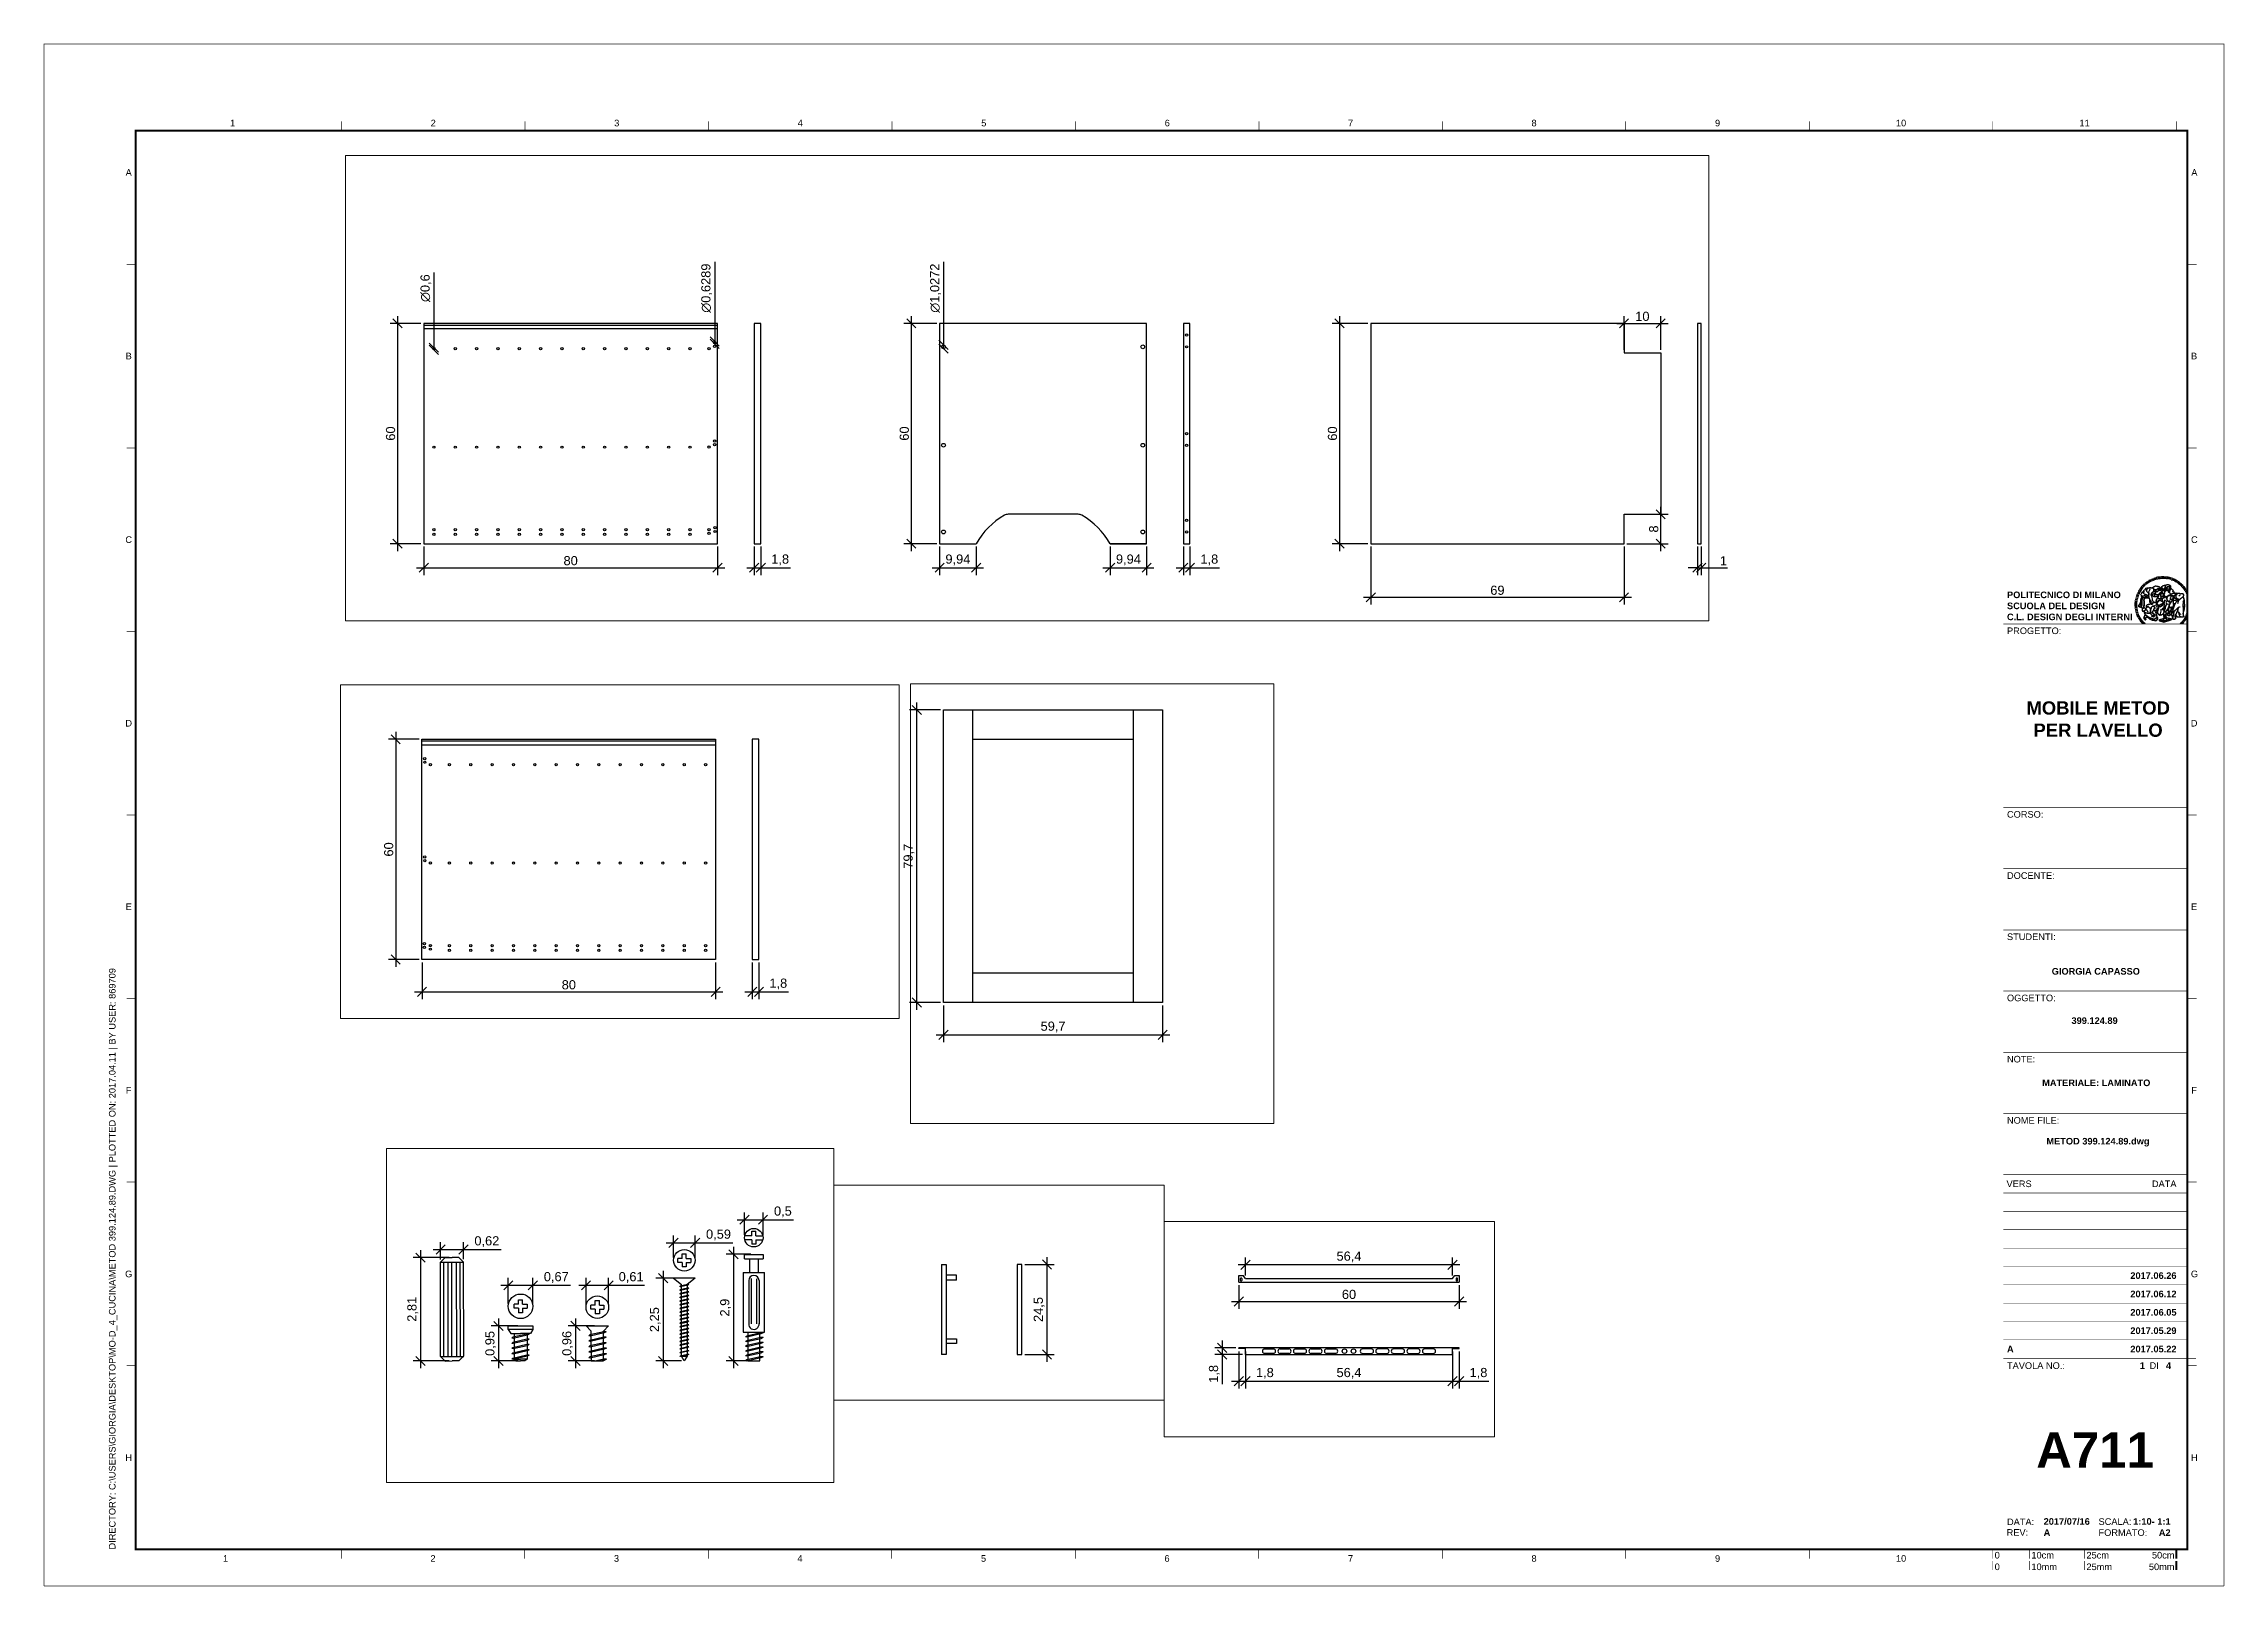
# Paper-space layout 'Layout1' of a CAD drawing. Header units: millimetres. Extents: x -9 to 585, y -4 to 416.
# The model-space entities are those that its viewports show. They can reach past a viewport. Long polylines and large blocks are cut down to what shows.
import ezdxf
from ezdxf.enums import TextEntityAlignment as Align

# ---------------------------------------------------------------- set-up
doc = ezdxf.new("R2010")
doc.units = ezdxf.units.MM
doc.header["$LTSCALE"] = 0.05
doc.set_wipeout_variables(frame=1)
doc.layers.add('campitura', color=9, linetype='Continuous', plot=False)
doc.layers.add('G-ANNO-NPLT', color=210, linetype='Continuous', plot=False)
for name, color, linetype in [('costr', 4, 'Continuous'), ('G-ANNO-LOGO', 3, 'Continuous'), ('G-ANNO-TEXT', 3, 'Continuous'), ('G-ANNO-TTLB', 3, 'Continuous'), ('viti', 1, 'Continuous')]:
    doc.layers.add(name, color=color, linetype=linetype)
doc.styles.add('ARIAL', font='arial.ttf')
doc.styles.add('ARIAL-BOLD', font='')
doc.styles.add('E-ARIAL', font='arial.ttf')
doc.styles.get("Standard").update_dxf_attribs({"font": 'arial.ttf'})
doc.styles.get('ARIAL-BOLD').set_extended_font_data('Arial', bold=True)
doc.dimstyles.new('ISO-25', dxfattribs={"dimtxt": 2.5, "dimasz": 2.5, "dimexe": 2, "dimexo": 0.8, "dimtad": 1, "dimtxsty": 'Standard', "dimblk": 'OBLIQUE', "dimcen": 2.5, "dimdle": 2, "dimadec": 0, "dimazin": 0, "dimtfac": 1, "dimtmove": 0, "dimatfit": 3, "dimldrblk": 'OBLIQUE', "dimfxl": 1, "dimarcsym": 0})

psp = doc.layouts.get("Layout1")

msp = doc.modelspace()

# ---------------------------------------------------------------- blocks, each defined once
blk = doc.blocks.new('logoPolimi')
for p, q in [((-1.49, 1.84), (-1.36, 1.68)), ((-1.41, 1.91), (-1.28, 1.74)), ((-1.32, 1.97), (-1.2, 1.8)), ((-1.22, 2.03), (-1.11, 1.85)), ((-1.13, 2.09), (-1.03, 1.9)), ((-1.03, 2.14), (-0.94, 1.95)), ((-0.93, 2.18), (-0.84, 1.99)), ((-0.83, 2.22), (-0.75, 2.03)), ((-0.72, 2.26), (-0.66, 2.06)), ((-0.61, 2.29), (-0.56, 2.09)), ((-0.51, 2.32), (-0.46, 2.11)), ((-0.4, 2.34), (-0.36, 2.13)), ((-0.29, 2.35), (-0.26, 2.14)), ((-0.18, 2.36), (-0.16, 2.15)), ((-0.07, 2.37), (-0.06, 2.16)), ((0.04, 2.37), (0.04, 2.16)), ((0.15, 2.36), (0.14, 2.16)), ((0.26, 2.36), (0.24, 2.15)), ((0.37, 2.34), (0.34, 2.13)), ((0.48, 2.32), (0.44, 2.12)), ((0.59, 2.3), (0.54, 2.09)), ((0.69, 2.27), (0.63, 2.07)), ((0.8, 2.23), (0.73, 2.03)), ((0.9, 2.19), (0.82, 2)), ((1, 2.15), (0.91, 1.96)), ((1.1, 2.1), (1, 1.91)), ((1.2, 2.04), (1.09, 1.86)), ((1.29, 1.99), (1.18, 1.81)), ((1.38, 1.92), (1.26, 1.75)), ((1.47, 1.86), (1.34, 1.69)), ((-2.37, 0.12), (-2.16, 0.11)), ((-2.37, 0.01), (-2.16, 0.01)), ((-2.36, 0.23), (-2.15, 0.21)), ((-2.35, 0.34), (-2.14, 0.31)), ((-2.33, 0.45), (-2.12, 0.41)), ((-2.3, 0.55), (-2.1, 0.51)), ((-2.28, 0.66), (-2.07, 0.6)), ((-2.24, 0.77), (-2.04, 0.7)), ((-2.2, 0.87), (-2.01, 0.79)), ((-2.16, 0.97), (-1.97, 0.89)), ((-2.11, 1.07), (-1.93, 0.98)), ((-2.06, 1.17), (-1.88, 1.07)), ((-2.01, 1.26), (-1.83, 1.15)), ((-1.94, 1.36), (-1.77, 1.24)), ((-1.88, 1.45), (-1.71, 1.32)), ((-1.84, 0.03), (-1.82, 0.35)), ((-1.81, 1.53), (-1.65, 1.4)), ((-1.74, 1.61), (-1.58, 1.47)), ((-1.73, 0.59), (-1.73, 0.59)), ((-1.73, 0.59), (-1.73, 0.59)), ((-1.66, 1.69), (-1.51, 1.54)), ((-1.65, 0.57), (-1.65, 0.57)), ((-1.59, 1.12), (-1.59, 1.12)), ((-1.58, 1.77), (-1.44, 1.61)), ((-1.51, 0.55), (-1.51, 0.55)), ((-1.51, 0.55), (-1.51, 0.55)), ((-1.31, 0.79), (-1.21, 0.75)), ((-1.21, 0.75), (-1.31, 0.79)), ((-1.21, 0.75), (-1.31, 0.79)), ((-1.21, 0.75), (-1.21, 0.75)), ((-1.21, 0.75), (-1.21, 0.75)), ((-1.19, 0.76), (-1.19, 0.76)), ((-1.19, 0.76), (-1.19, 0.76)), ((-1.17, 0.99), (-1.18, 0.99)), ((-1.18, 0.99), (-1.17, 0.99)), ((-1.16, 0.57), (-1.16, 0.57)), ((-1.16, 0.57), (-1.16, 0.57)), ((-1.1, 0.01), (-0.99, 0.06)), ((-0.99, 0.06), (-1.1, 0.01)), ((-0.99, 0.06), (-1.1, 0.01)), ((-0.99, 0.06), (-0.99, 0.06)), ((-0.99, 0.06), (-0.99, 0.06)), ((-0.97, 0.79), (-0.98, 0.79)), ((-0.89, 0.84), (-0.97, 0.79)), ((-0.97, 0.79), (-0.89, 0.84)), ((-0.96, 1.41), (-0.96, 1.41)), ((-0.96, 1.41), (-0.96, 1.41)), ((-0.89, 0.84), (-0.82, 0.87)), ((-0.82, 0.87), (-0.89, 0.84)), ((-0.89, 0.84), (-0.82, 0.87)), ((-0.88, 0.83), (-0.89, 0.84)), ((-0.85, 1.39), (-0.85, 1.39)), ((-0.85, 1.39), (-0.85, 1.39)), ((-0.84, 0.14), (-0.84, 0.14)), ((-0.77, 1.08), (-0.78, 1.08)), ((-0.78, 1.08), (-0.77, 1.08)), ((-0.61, 1.12), (-0.77, 1.08)), ((-0.77, 1.08), (-0.61, 1.12)), ((-0.77, 1.08), (-0.61, 1.12)), ((-0.75, 1.3), (-0.76, 1.29)), ((-0.76, 1.29), (-0.75, 1.3)), ((-0.65, 0.99), (-0.7, 0.96)), ((-0.69, 0.18), (-0.68, 0.18)), ((-0.66, 0.93), (-0.66, 0.93)), ((-0.66, 0.93), (-0.64, 0.93)), ((-0.66, 0.93), (-0.66, 0.93)), ((-0.66, 0.93), (-0.66, 0.93)), ((-0.63, 1.01), (-0.63, 1.01)), ((-0.63, 1.01), (-0.62, 1.01)), ((-0.63, 0.66), (-0.63, 0.66)), ((-0.6, 1.12), (-0.61, 1.12)), ((-0.61, 1.12), (-0.6, 1.12)), ((-0.61, 1.12), (-0.6, 1.12)), ((-0.61, 0.86), (-0.57, 0.85)), ((-0.57, 0.85), (-0.61, 0.86)), ((-0.61, 0.86), (-0.57, 0.85)), ((-0.53, 1.08), (-0.6, 1.12)), ((-0.6, 1.12), (-0.6, 1.11)), ((-0.6, 1.12), (-0.53, 1.08)), ((-0.57, 0.8), (-0.59, 0.8)), ((-0.57, 0.85), (-0.53, 0.84)), ((-0.57, 0.85), (-0.57, 0.85)), ((-0.57, 0.85), (-0.57, 0.85)), ((-0.57, 0.85), (-0.53, 0.84)), ((-0.56, 0.29), (-0.49, 0.48)), ((-0.56, 0.14), (-0.56, 0.29)), ((-0.5, 0.11), (-0.56, 0.14)), ((-0.53, 0.84), (-0.51, 0.84)), ((-0.53, 0.84), (-0.51, 0.84)), ((-0.53, 0.84), (-0.53, 0.84)), ((-0.51, 0.11), (-0.51, 0.11)), ((-0.51, 0.11), (-0.51, 0.11)), ((-0.34, 0.33), (-0.5, 0.11)), ((-0.49, 0.48), (-0.41, 0.55)), ((-0.42, 0.8), (-0.47, 0.79)), ((-0.42, 0.8), (-0.47, 0.79)), ((-0.47, 0.79), (-0.45, 0.76)), ((-0.47, 0.79), (-0.45, 0.76)), ((-0.45, 1.14), (-0.42, 1.11)), ((-0.42, 1.26), (-0.36, 1.22)), ((-0.41, 0.55), (-0.34, 0.49)), ((-0.4, 1.37), (-0.38, 1.38)), ((-0.39, 1.37), (-0.4, 1.37)), ((-0.35, 1.33), (-0.4, 1.37)), ((-0.39, 1.24), (-0.4, 1.23)), ((-0.38, 1.14), (-0.38, 1.14)), ((-0.34, 0.49), (-0.09, 0.48)), ((-0.16, 0.32), (-0.34, 0.33)), ((-0.14, 0.32), (-0.31, 0.34)), ((-0.28, 1.3), (-0.29, 1.3)), ((-0.28, 1.3), (-0.28, 1.3)), ((-0.16, 1.24), (-0.16, 1.25)), ((-0.16, 1.25), (-0.16, 1.25)), ((-0.16, 0.49), (-0.14, 0.64)), ((-0.06, 0.27), (-0.16, 0.32)), ((-0.1, 0.88), (-0.09, 0.87)), ((-0.08, 1.37), (-0.08, 1.38)), ((-0.08, 1.23), (-0.05, 1.21)), ((-0.05, 1.21), (-0.08, 1.23)), ((-0.08, 1.23), (-0.05, 1.21)), ((-0.03, 0.26), (-0.06, 0.27)), ((-0.05, 1.21), (-0.04, 1.21)), ((-0.04, 1.21), (-0.05, 1.21)), ((-0.04, 1.21), (-0.04, 1.21)), ((-0.04, 1.21), (-0.04, 1.21)), ((-0.04, 0.48), (-0.03, 0.26)), ((0.03, 1.15), (0.03, 1.15)), ((0.03, 0.66), (0.03, 0.67)), ((0.07, 0.58), (0.07, 0.57)), ((0.1, 1.18), (0.1, 1.18)), ((0.1, 0.84), (0.1, 0.84)), ((0.13, 1.32), (0.17, 1.19)), ((0.14, 0.71), (0.34, 0.65)), ((0.31, 0.56), (0.17, 0.63)), ((0.27, 1.61), (0.27, 1.61)), ((0.27, 1.61), (0.27, 1.61)), ((0.27, 1.61), (0.27, 1.61)), ((0.29, 1.29), (0.29, 1.29)), ((0.29, 1.29), (0.29, 1.29)), ((0.29, 1.29), (0.29, 1.29)), ((0.29, 1.29), (0.29, 1.29)), ((0.33, 0.49), (0.34, 0.49)), ((0.33, 0.03), (0.35, 0.03)), ((0.33, 0.03), (0.35, 0.03)), ((0.34, 0.65), (0.34, 0.64)), ((0.35, 0.03), (0.57, 0.06)), ((0.35, 0.03), (0.57, 0.06)), ((0.35, 0.03), (0.35, 0.03)), ((0.35, 0.03), (0.35, 0.03)), ((0.38, 1.36), (0.37, 1.35)), ((0.38, 0.34), (0.37, 0.34)), ((0.38, 0.34), (0.38, 0.34)), ((0.43, 0.67), (0.39, 0.64)), ((0.49, 1.05), (0.51, 1.13)), ((0.51, 1.13), (0.49, 1.05)), ((0.49, 1.05), (0.51, 1.13)), ((0.51, 1.31), (0.5, 1.29)), ((0.51, 1.13), (0.52, 1.23)), ((0.52, 1.23), (0.51, 1.23)), ((0.51, 1.23), (0.52, 1.23)), ((0.52, 1.23), (0.51, 1.13)), ((0.51, 1.13), (0.52, 1.23)), ((0.52, 1.24), (0.6, 1.37)), ((0.52, 1.23), (0.6, 1.36)), ((0.6, 1.36), (0.52, 1.23)), ((0.52, 1.23), (0.52, 1.23)), ((0.52, 1.23), (0.52, 1.24)), ((0.52, 1.23), (0.52, 1.23)), ((0.55, 1.07), (0.53, 1.06)), ((0.53, 1.04), (0.53, 1.06)), ((0.53, 1.05), (0.53, 1.04)), ((0.54, 0.3), (0.63, 0.32)), ((0.54, -0.08), (0.61, 0.06)), ((0.61, 0.06), (0.54, -0.08)), ((0.54, -0.08), (0.61, 0.06)), ((0.56, 0.19), (0.59, 0.21)), ((0.57, 1.07), (0.57, 1.07)), ((0.57, 1.07), (0.57, 1.07)), ((0.57, 1.07), (0.57, 1.07)), ((0.57, 1.07), (0.57, 1.07)), ((0.57, 1.07), (0.57, 1.07)), ((0.57, 1.07), (0.57, 1.07)), ((0.57, 1.07), (0.57, 1.07)), ((0.58, 0.3), (0.59, 0.29)), ((0.59, 0.78), (0.59, 0.79)), ((0.59, 0.79), (0.59, 0.79)), ((0.59, 0.79), (0.59, 0.79)), ((0.59, 0.79), (0.59, 0.78)), ((0.61, 0.06), (0.6, 0.07)), ((0.6, 0.07), (0.61, 0.06)), ((0.61, 0.06), (0.61, 0.07)), ((0.62, 0.21), (0.65, 0.22)), ((0.64, 1.37), (0.65, 1.37)), ((0.69, 0.86), (0.68, 0.86)), ((0.68, 0.86), (0.69, 0.86)), ((0.68, 0.76), (0.68, 0.76)), ((0.76, 0.26), (0.76, 0.26)), ((0.82, 0.35), (0.84, 0.36)), ((0.82, 0.35), (0.82, 0.35)), ((0.84, 0.36), (0.84, 0.37)), ((0.85, 0.34), (1.05, 0.35)), ((0.93, 1.05), (0.93, 1.05)), ((0.93, 1.05), (0.93, 1.05)), ((0.93, 1.05), (0.93, 1.04)), ((0.93, 1.05), (0.93, 1.05)), ((0.97, 0.66), (0.96, 0.66)), ((1.01, 0.97), (0.98, 0.96)), ((1.17, 0.96), (1.17, 0.95)), ((1.17, 0.95), (1.17, 0.95)), ((1.34, 0.37), (1.26, 0.04)), ((1.27, 0.37), (1.27, 0.38)), ((1.28, 0.95), (1.28, 0.95)), ((1.37, 0.73), (1.46, 0.81)), ((1.41, 0.4), (1.41, 0.41)), ((1.56, 1.79), (1.42, 1.63)), ((1.64, 1.71), (1.49, 1.56)), ((1.49, 0.9), (1.57, 0.92)), ((1.72, 1.63), (1.56, 1.49)), ((1.67, 0.6), (1.57, 0.53)), ((1.79, 1.55), (1.63, 1.41)), ((1.86, 1.47), (1.7, 1.34)), ((1.93, 1.38), (1.76, 1.26)), ((1.99, 1.29), (1.81, 1.17)), ((2.05, 1.19), (1.87, 1.09)), ((2.1, 1.1), (1.92, 1)), ((2.15, 1), (1.96, 0.91)), ((2.19, 0.9), (2, 0.82)), ((2.23, 0.79), (2.04, 0.72)), ((2.27, 0.69), (2.07, 0.63)), ((2.3, 0.58), (2.09, 0.53)), ((2.32, 0.47), (2.12, 0.43)), ((2.34, 0.37), (2.13, 0.33)), ((2.36, 0.26), (2.15, 0.23)), ((2.37, 0.15), (2.16, 0.13)), ((2.37, 0.04), (2.16, 0.03)), ((-2.37, -0.1), (-2.16, -0.09)), ((-2.36, -0.21), (-2.15, -0.19)), ((-2.35, -0.32), (-2.14, -0.29)), ((-2.33, -0.43), (-2.12, -0.39)), ((-2.31, -0.54), (-2.1, -0.49)), ((-2.28, -0.65), (-2.08, -0.59)), ((-2.25, -0.75), (-2.05, -0.69)), ((-2.21, -0.86), (-2.02, -0.78)), ((-2.17, -0.96), (-1.98, -0.87)), ((-2.12, -1.06), (-1.93, -0.96)), ((-2.07, -1.16), (-1.89, -1.05)), ((-2.04, -0.15), (-1.97, -0.2)), ((-2.01, -1.25), (-1.84, -1.14)), ((-1.95, -1.34), (-1.78, -1.22)), ((-1.89, -1.43), (-1.72, -1.31)), ((-1.82, -1.52), (-1.66, -1.38)), ((-1.75, -1.6), (-1.59, -1.46)), ((-1.67, -1.68), (-1.52, -1.53)), ((-1.58, -0.12), (-1.6, -0.18)), ((-1.6, -0.18), (-1.58, -0.28)), ((-1.57, -0.54), (-1.59, -0.54)), ((-1.59, -0.54), (-1.59, -0.54)), ((-1.59, -1.76), (-1.45, -1.6)), ((-1.56, -0.32), (-1.56, -0.31)), ((-1.56, -0.31), (-1.56, -0.31)), ((-1.53, -0.65), (-1.53, -0.65)), ((-1.53, -0.65), (-1.53, -0.65)), ((-1.51, -1.83), (-1.37, -1.67)), ((-1.48, -0.86), (-1.48, -0.85)), ((-1.42, -0.37), (-1.42, -0.37)), ((-1.42, -1.9), (-1.29, -1.73)), ((-1.38, -0.46), (-1.38, -0.46)), ((-1.33, -1.96), (-1.21, -1.79)), ((-1.31, -0.24), (-1.31, -0.23)), ((-1.31, -0.23), (-1.31, -0.24)), ((-1.23, -0.19), (-1.23, -0.19)), ((-1.23, -0.19), (-1.23, -0.19)), ((-1.23, -0.19), (-1.23, -0.19)), ((-1.23, -0.19), (-1.23, -0.19)), ((-1.01, -0.39), (-1.02, -0.39)), ((-1.02, -0.39), (-1.01, -0.39)), ((-1.02, -0.7), (-1.02, -0.7)), ((-1.02, -0.7), (-1.02, -0.7)), ((-1.02, -0.7), (-1.02, -0.7)), ((-0.79, -0.51), (-0.83, -0.58)), ((-0.83, -0.58), (-0.79, -0.51)), ((-0.83, -0.58), (-0.79, -0.51)), ((-0.78, -1.05), (-0.83, -0.94)), ((-0.83, -0.94), (-0.78, -1.05)), ((-0.83, -0.94), (-0.83, -0.94)), ((-0.83, -0.94), (-0.78, -1.05)), ((-0.82, -1.23), (-0.82, -1.23)), ((-0.82, -1.23), (-0.77, -1.23)), ((-0.77, -1.23), (-0.82, -1.23)), ((-0.82, -1.23), (-0.82, -1.23)), ((-0.77, -1.23), (-0.82, -1.23)), ((-0.75, -0.96), (-0.8, -0.89)), ((-0.8, -0.89), (-0.79, -0.92)), ((-0.79, -0.92), (-0.8, -0.89)), ((-0.8, -0.89), (-0.75, -0.96)), ((-0.79, -0.92), (-0.8, -0.89)), ((-0.8, -0.89), (-0.8, -0.89)), ((-0.8, -0.89), (-0.75, -0.96)), ((-0.79, -0.92), (-0.78, -0.95)), ((-0.78, -0.95), (-0.79, -0.92)), ((-0.78, -0.95), (-0.79, -0.92)), ((-0.77, -0.49), (-0.78, -0.48)), ((-0.78, -0.48), (-0.77, -0.49)), ((-0.78, -0.95), (-0.76, -1)), ((-0.76, -1), (-0.78, -0.95)), ((-0.76, -1), (-0.78, -0.95)), ((-0.71, -0.89), (-0.75, -0.87)), ((-0.75, -0.87), (-0.71, -0.89)), ((-0.75, -0.87), (-0.71, -0.89)), ((-0.72, -1.01), (-0.75, -0.96)), ((-0.75, -0.96), (-0.72, -1.01)), ((-0.75, -0.96), (-0.72, -1.01)), ((-0.64, -0.93), (-0.71, -0.89)), ((-0.71, -0.89), (-0.64, -0.93)), ((-0.71, -0.89), (-0.64, -0.93)), ((-0.66, -0.53), (-0.66, -0.53)), ((-0.66, -0.53), (-0.66, -0.53)), ((-0.66, -0.53), (-0.66, -0.53)), ((-0.39, -0.81), (-0.51, -0.69)), ((-0.51, -1.04), (-0.5, -1.04)), ((-0.48, -0.42), (-0.48, -0.42)), ((-0.48, -0.42), (-0.48, -0.42)), ((-0.48, -0.42), (-0.48, -0.42)), ((-0.41, -0.51), (-0.41, -0.51)), ((-0.38, -0.05), (-0.39, -0.12)), ((-0.39, -0.12), (-0.37, -0.1)), ((-0.35, -0.14), (-0.37, -0.08)), ((-0.37, -0.09), (-0.37, -0.09)), ((-0.33, -0.12), (-0.35, -0.14)), ((-0.32, -0.14), (-0.35, -0.14)), ((-0.35, -0.18), (-0.34, -0.22)), ((-0.34, -0.08), (-0.29, -0.16)), ((-0.34, -0.22), (-0.34, -0.22)), ((-0.27, -0.17), (-0.32, -0.14)), ((-0.25, -0.91), (-0.26, -0.9)), ((-0.26, -1.29), (0.1, -1.2)), ((0.1, -1.2), (-0.26, -1.29)), ((0.08, -1.4), (-0.26, -1.29)), ((-0.26, -1.29), (0.08, -1.4)), ((-0.26, -1.38), (-0.26, -1.29)), ((-0.26, -1.29), (-0.26, -1.29)), ((-0.26, -1.29), (-0.26, -1.38)), ((-0.26, -1.29), (0.08, -1.4)), ((-0.26, -1.29), (-0.26, -1.29)), ((0.08, -1.49), (-0.26, -1.38)), ((-0.26, -1.38), (0.09, -1.49)), ((-0.14, -0.15), (-0.16, -0.13)), ((-0.11, -0.04), (-0.12, -0.05)), ((-0.04, -0.41), (-0.01, -0.44)), ((-0.01, -0.44), (-0.04, -0.41)), ((-0.04, -0.41), (-0.01, -0.44)), ((0.07, -0.84), (0.07, -0.84)), ((0.07, -0.84), (0.07, -0.84)), ((0.1, -1.2), (0.08, -1.32)), ((0.08, -1.32), (0.13, -1.2)), ((0.08, -1.4), (0.72, -1.22)), ((0.72, -1.22), (0.08, -1.4)), ((0.08, -1.4), (0.72, -1.22)), ((0.72, -1.31), (0.08, -1.49)), ((0.08, -1.44), (0.08, -1.4)), ((0.08, -1.4), (0.08, -1.44)), ((0.08, -1.4), (0.08, -1.49)), ((0.08, -1.49), (0.08, -1.44)), ((0.08, -1.44), (0.08, -1.44)), ((0.08, -1.44), (0.08, -1.45)), ((0.08, -1.45), (0.08, -1.46)), ((0.08, -1.46), (0.08, -1.49)), ((0.1, -1.01), (0.09, -0.86)), ((0.1, -1.01), (0.09, -0.86)), ((0.09, -1.49), (0.72, -1.31)), ((0.1, -1.2), (0.12, -1.04)), ((0.12, -1.04), (0.1, -1.2)), ((0.13, -1.2), (0.1, -1.2)), ((0.1, -1.2), (0.13, -1.2)), ((0.13, -1.2), (0.1, -1.2)), ((0.1, -1.2), (0.1, -1.2)), ((0.11, -0.44), (0.11, -0.44)), ((0.11, -0.44), (0.11, -0.44)), ((0.12, -0.21), (0.12, -0.21)), ((0.12, -0.21), (0.12, -0.21)), ((0.12, -0.21), (0.12, -0.21)), ((0.12, -0.21), (0.12, -0.21)), ((0.12, -0.21), (0.12, -0.21)), ((0.12, -0.21), (0.12, -0.21)), ((0.12, -0.21), (0.12, -0.21)), ((0.12, -0.21), (0.12, -0.21)), ((0.12, -0.21), (0.12, -0.21)), ((0.12, -0.21), (0.12, -0.21)), ((0.12, -0.21), (0.12, -0.21)), ((0.12, -0.21), (0.12, -0.21)), ((0.12, -0.21), (0.12, -0.21)), ((0.12, -0.56), (0.14, -0.53)), ((0.14, -0.53), (0.12, -0.56)), ((0.12, -0.56), (0.14, -0.53)), ((0.12, -1.04), (0.12, -1.04)), ((0.12, -1.04), (0.12, -1.04)), ((0.12, -1.04), (0.12, -1.04)), ((0.21, -0.99), (0.13, -1.2)), ((0.13, -1.2), (0.21, -0.99)), ((0.36, -1.14), (0.13, -1.2)), ((0.13, -1.2), (0.26, -1.17)), ((0.14, -0.53), (0.16, -0.49)), ((0.16, -0.49), (0.14, -0.53)), ((0.14, -0.53), (0.16, -0.49)), ((0.16, -0.49), (0.16, -0.49)), ((0.16, -0.49), (0.16, -0.49)), ((0.28, -1.19), (0.21, -0.99)), ((0.21, -0.99), (0.31, -1.27)), ((0.24, -0.17), (0.24, -0.16)), ((0.24, -0.16), (0.24, -0.17)), ((0.25, -0.84), (0.25, -0.88)), ((0.25, -0.88), (0.25, -0.84)), ((0.25, -0.88), (0.25, -0.84)), ((0.25, -0.88), (0.29, -1.17)), ((0.26, -0.88), (0.25, -0.88)), ((0.31, -1.27), (0.25, -0.88)), ((0.26, -1.17), (0.28, -1.16)), ((0.28, -1.16), (0.36, -1.14)), ((0.29, -1.17), (0.28, -1.19)), ((0.36, -1.14), (0.72, -1.22)), ((0.72, -1.22), (0.36, -1.14)), ((0.49, -0.31), (0.49, -0.31)), ((0.49, -0.31), (0.49, -0.31)), ((0.5, -0.27), (0.5, -0.27)), ((0.51, -0.27), (0.51, -0.27)), ((0.72, -0.81), (0.75, -0.89)), ((0.72, -1.22), (0.72, -1.31)), ((0.72, -1.31), (0.72, -1.22)), ((0.74, -0.23), (0.74, -0.23)), ((0.74, -0.23), (0.75, -0.24)), ((0.75, -0.23), (0.75, -0.23)), ((0.86, -0.25), (0.82, -0.34)), ((0.87, -0.22), (0.86, -0.23)), ((0.87, -0.22), (0.86, -0.25)), ((0.96, -0.58), (0.96, -0.57)), ((1.05, -1.05), (1.04, -1.05)), ((1.28, -2), (1.17, -1.82)), ((1.37, -1.93), (1.25, -1.76)), ((1.31, -0.27), (1.3, -0.26)), ((1.3, -0.26), (1.3, -0.26)), ((1.3, -0.26), (1.3, -0.26)), ((1.3, -0.26), (1.31, -0.27)), ((1.3, -0.26), (1.3, -0.26)), ((1.46, -1.87), (1.33, -1.7)), ((1.54, -1.8), (1.41, -1.64)), ((1.63, -1.72), (1.48, -1.57)), ((1.71, -1.65), (1.55, -1.5)), ((1.78, -1.57), (1.62, -1.43)), ((1.85, -1.48), (1.69, -1.35)), ((1.92, -1.39), (1.75, -1.27)), ((1.98, -1.3), (1.81, -1.19)), ((2.04, -1.21), (1.86, -1.1)), ((2.09, -1.11), (1.91, -1.01)), ((2.14, -1.01), (1.95, -0.92)), ((2.19, -0.91), (1.99, -0.83)), ((2.23, -0.81), (2.03, -0.74)), ((2.26, -0.7), (2.06, -0.64)), ((2.29, -0.6), (2.09, -0.55)), ((2.32, -0.49), (2.11, -0.45)), ((2.34, -0.38), (2.13, -0.35)), ((2.35, -0.27), (2.15, -0.25)), ((2.37, -0.08), (2.16, -0.07)), ((2.36, -0.16), (2.16, -0.15)), ((-1.24, -2.02), (-1.13, -1.84)), ((-1.14, -2.08), (-1.04, -1.89)), ((-1.04, -2.13), (-0.95, -1.94)), ((-0.94, -2.18), (-0.86, -1.98)), ((-0.84, -2.22), (-0.77, -2.02)), ((-0.74, -2.25), (-0.67, -2.05)), ((-0.63, -2.29), (-0.57, -2.08)), ((-0.52, -2.31), (-0.48, -2.11)), ((-0.42, -2.33), (-0.38, -2.13)), ((-0.31, -2.35), (-0.28, -2.14)), ((-0.2, -2.36), (-0.18, -2.15)), ((-0.09, -2.37), (-0.08, -2.16)), ((0.03, -2.37), (0.02, -2.16)), ((0.14, -2.37), (0.12, -2.16)), ((0.25, -2.36), (0.22, -2.15)), ((0.35, -2.34), (0.32, -2.14)), ((0.46, -2.32), (0.42, -2.12)), ((0.57, -2.3), (0.52, -2.1)), ((0.68, -2.27), (0.62, -2.07)), ((0.78, -2.24), (0.71, -2.04)), ((0.89, -2.2), (0.81, -2)), ((0.99, -2.15), (0.9, -1.96)), ((1.09, -2.11), (0.99, -1.92)), ((1.19, -2.05), (1.08, -1.87))]:
    blk.add_line(p, q)
for points in [[(-1.9, 0.12), (-1.94, 0.02), (-2.05, -0.09), (-2.05, -0.09)], [(-1.86, 0.38), (-1.86, 0.38), (-1.87, 0.19), (-1.9, 0.12)], [(-1.76, 0.6), (-1.76, 0.6), (-1.84, 0.57), (-1.86, 0.38)], [(-1.86, -0.04), (-1.84, 0.02), (-1.84, 0.03), (-1.84, 0.03)], [(-1.82, 0.78), (-1.83, 0.8), (-1.85, 0.86), (-1.83, 0.88)], [(-1.82, 0.78), (-1.83, 0.8), (-1.85, 0.86), (-1.83, 0.88)], [(-1.83, 0.88), (-1.81, 0.9), (-1.76, 0.96), (-1.76, 0.96)], [(-1.83, 0.88), (-1.81, 0.9), (-1.76, 0.96), (-1.76, 0.96)], [(-1.76, 0.6), (-1.83, 0.7), (-1.78, 0.74), (-1.78, 0.74)], [(-1.78, 0.74), (-1.79, 0.74), (-1.83, 0.7), (-1.76, 0.6)], [(-1.78, 0.74), (-1.8, 0.76), (-1.81, 0.78), (-1.82, 0.78)], [(-1.78, 0.74), (-1.8, 0.76), (-1.81, 0.78), (-1.82, 0.78)], [(-1.82, 0.35), (-1.81, 0.5), (-1.73, 0.59), (-1.73, 0.59)], [(-1.82, -0.19), (-1.73, -0.07), (-1.75, 0.14), (-1.75, 0.3)], [(-1.75, 0.33), (-1.75, 0.17), (-1.73, -0.05), (-1.8, -0.17)], [(-1.78, 0.74), (-1.75, 0.72), (-1.72, 0.69), (-1.68, 0.7)], [(-1.68, 0.7), (-1.72, 0.69), (-1.75, 0.72), (-1.78, 0.74)], [(-1.68, 0.7), (-1.72, 0.69), (-1.75, 0.72), (-1.78, 0.74)], [(-1.78, 0.74), (-1.78, 0.74), (-1.78, 0.74), (-1.78, 0.74)], [(-1.76, 0.96), (-1.68, 1.1), (-1.59, 1.12), (-1.59, 1.12)], [(-1.76, 0.96), (-1.68, 1.1), (-1.6, 1.12), (-1.6, 1.12)], [(-1.73, 0.59), (-1.74, 0.59), (-1.75, 0.6), (-1.76, 0.6)], [(-1.73, 0.59), (-1.74, 0.59), (-1.75, 0.6), (-1.76, 0.6)], [(-1.75, 0.3), (-1.76, 0.47), (-1.65, 0.57), (-1.65, 0.57)], [(-1.65, 0.57), (-1.65, 0.57), (-1.76, 0.5), (-1.75, 0.33)], [(-1.65, 0.57), (-1.68, 0.58), (-1.7, 0.58), (-1.73, 0.59)], [(-1.65, 0.57), (-1.68, 0.58), (-1.7, 0.58), (-1.73, 0.59)], [(-1.5, 0.71), (-1.53, 0.74), (-1.61, 0.71), (-1.68, 0.7)], [(-1.68, 0.7), (-1.61, 0.71), (-1.53, 0.73), (-1.5, 0.71)], [(-1.5, 0.71), (-1.53, 0.73), (-1.61, 0.71), (-1.68, 0.7)], [(-1.51, 0.55), (-1.56, 0.56), (-1.61, 0.56), (-1.65, 0.57)], [(-1.65, 0.57), (-1.61, 0.56), (-1.56, 0.56), (-1.51, 0.55)], [(-1.51, 0.55), (-1.56, 0.56), (-1.61, 0.56), (-1.65, 0.57)], [(-1.59, 1.12), (-1.6, 1.06), (-1.61, 0.99), (-1.61, 0.97)], [(-1.61, 0.97), (-1.61, 0.99), (-1.6, 1.06), (-1.59, 1.12)], [(-1.61, 0.97), (-1.61, 0.99), (-1.6, 1.06), (-1.59, 1.12)], [(-1.61, 0.97), (-1.61, 0.95), (-1.56, 0.88), (-1.54, 0.87)], [(-1.54, 0.87), (-1.56, 0.88), (-1.61, 0.95), (-1.61, 0.97)], [(-1.54, 0.87), (-1.56, 0.88), (-1.61, 0.96), (-1.61, 0.97)], [(-1.59, 1.12), (-1.59, 1.13), (-1.59, 1.15), (-1.58, 1.16)], [(-1.59, 1.12), (-1.59, 1.13), (-1.59, 1.15), (-1.58, 1.16)], [(-1.58, 1.16), (-1.57, 1.21), (-1.52, 1.23), (-1.49, 1.25)], [(-1.58, 1.16), (-1.57, 1.21), (-1.52, 1.23), (-1.49, 1.25)], [(-1.58, 0.36), (-1.58, 0.48), (-1.51, 0.55), (-1.51, 0.55)], [(-1.51, 0.55), (-1.51, 0.55), (-1.58, 0.48), (-1.58, 0.36)], [(-1.51, 0.55), (-1.51, 0.55), (-1.58, 0.48), (-1.58, 0.36)], [(-1.55, 0.04), (-1.55, 0.08), (-1.58, 0.25), (-1.58, 0.36)], [(-1.58, 0.36), (-1.58, 0.25), (-1.55, 0.08), (-1.55, 0.04)], [(-1.58, 0.36), (-1.58, 0.25), (-1.55, 0.08), (-1.55, 0.04)], [(-1.58, -0.12), (-1.57, -0.06), (-1.55, 0.02), (-1.55, 0.04)], [(-1.55, 0.04), (-1.55, 0.02), (-1.57, -0.06), (-1.58, -0.12)], [(-1.55, 0.04), (-1.55, 0.02), (-1.56, -0.04), (-1.57, -0.1)], [(-1.54, 0.87), (-1.52, 0.85), (-1.47, 0.83), (-1.44, 0.83)], [(-1.44, 0.83), (-1.47, 0.83), (-1.52, 0.85), (-1.54, 0.87)], [(-1.45, 0.83), (-1.47, 0.83), (-1.52, 0.85), (-1.54, 0.87)], [(-1.51, 0.55), (-1.33, 0.54), (-1.16, 0.57), (-1.16, 0.57)], [(-1.16, 0.57), (-1.16, 0.57), (-1.33, 0.54), (-1.51, 0.55)], [(-1.16, 0.57), (-1.16, 0.57), (-1.33, 0.54), (-1.51, 0.55)], [(-1.5, 0.71), (-1.46, 0.68), (-1.4, 0.62), (-1.33, 0.66)], [(-1.33, 0.66), (-1.4, 0.62), (-1.46, 0.68), (-1.5, 0.71)], [(-1.33, 0.66), (-1.4, 0.62), (-1.46, 0.68), (-1.5, 0.71)], [(-1.49, 1.25), (-1.46, 1.26), (-1.42, 1.33), (-1.39, 1.36)], [(-1.49, 1.25), (-1.46, 1.27), (-1.43, 1.34), (-1.39, 1.36)], [(-1.31, 0.79), (-1.33, 0.79), (-1.42, 0.83), (-1.45, 0.83)], [(-1.44, 0.83), (-1.42, 0.83), (-1.33, 0.79), (-1.31, 0.79)], [(-1.31, 0.79), (-1.33, 0.79), (-1.42, 0.83), (-1.44, 0.83)], [(-1.35, 1.1), (-1.4, 1.17), (-1.36, 1.23), (-1.29, 1.31)], [(-1.29, 1.31), (-1.36, 1.23), (-1.4, 1.17), (-1.35, 1.1)], [(-1.35, 1.1), (-1.4, 1.17), (-1.36, 1.23), (-1.29, 1.31)], [(-1.39, 1.36), (-1.35, 1.38), (-1.26, 1.4), (-1.19, 1.41)], [(-1.39, 1.36), (-1.35, 1.38), (-1.26, 1.4), (-1.19, 1.41)], [(-1.18, 0.99), (-1.24, 0.97), (-1.3, 1.03), (-1.35, 1.1)], [(-1.35, 1.1), (-1.3, 1.03), (-1.24, 0.97), (-1.18, 0.99)], [(-1.18, 1), (-1.24, 0.97), (-1.3, 1.03), (-1.35, 1.1)], [(-1.33, 0.66), (-1.28, 0.7), (-1.23, 0.73), (-1.21, 0.75)], [(-1.21, 0.75), (-1.23, 0.73), (-1.28, 0.7), (-1.33, 0.66)], [(-1.21, 0.75), (-1.23, 0.73), (-1.28, 0.7), (-1.33, 0.66)], [(-1.29, 1.31), (-1.22, 1.39), (-1.01, 1.41), (-0.96, 1.41)], [(-0.96, 1.41), (-1.01, 1.41), (-1.22, 1.39), (-1.29, 1.31)], [(-1.29, 1.31), (-1.22, 1.39), (-1.01, 1.41), (-0.96, 1.41)], [(-1.24, -0.02), (-1.21, -0.01), (-1.1, 0.01), (-1.1, 0.01)], [(-1.1, 0.01), (-1.1, 0.01), (-1.21, -0.01), (-1.24, -0.02)], [(-1.1, 0.01), (-1.1, 0.01), (-1.21, -0.01), (-1.24, -0.02)], [(-1.21, 0.75), (-1.2, 0.75), (-1.19, 0.76), (-1.19, 0.76)], [(-1.19, 0.76), (-1.19, 0.76), (-1.2, 0.75), (-1.21, 0.75)], [(-1.19, 0.76), (-1.19, 0.76), (-1.2, 0.76), (-1.21, 0.75)], [(-1.19, 1.41), (-1.11, 1.43), (-0.97, 1.41), (-0.97, 1.41)], [(-1.19, 1.41), (-1.12, 1.43), (-0.98, 1.41), (-0.98, 1.41)], [(-1.19, 0.76), (-1.19, 0.77), (-1.18, 0.78), (-1.18, 0.79)], [(-1.18, 0.79), (-1.18, 0.78), (-1.19, 0.77), (-1.19, 0.76)], [(-1.19, 0.76), (-1.19, 0.77), (-1.19, 0.78), (-1.18, 0.79)], [(-1.18, 0.68), (-1.18, 0.68), (-1.19, 0.71), (-1.19, 0.76)], [(-1.19, 0.76), (-1.19, 0.71), (-1.18, 0.68), (-1.18, 0.68)], [(-1.18, 0.68), (-1.18, 0.68), (-1.19, 0.71), (-1.19, 0.76)], [(-1.18, 0.97), (-1.18, 0.97), (-1.18, 0.98), (-1.17, 0.99)], [(-1.17, 0.99), (-1.18, 0.98), (-1.18, 0.97), (-1.18, 0.97)], [(-1.18, 0.97), (-1.18, 0.97), (-1.18, 0.98), (-1.17, 0.99)], [(-1.18, 0.79), (-1.17, 0.86), (-1.18, 0.95), (-1.18, 0.97)], [(-1.18, 0.97), (-1.18, 0.95), (-1.17, 0.86), (-1.18, 0.79)], [(-1.18, 0.79), (-1.17, 0.86), (-1.18, 0.95), (-1.18, 0.97)], [(-1.16, 0.57), (-1.17, 0.6), (-1.18, 0.64), (-1.18, 0.68)], [(-1.18, 0.68), (-1.18, 0.64), (-1.17, 0.6), (-1.16, 0.57)], [(-1.16, 0.57), (-1.17, 0.6), (-1.18, 0.64), (-1.18, 0.68)], [(-1.17, 0.99), (-1.17, 1.03), (-1.16, 1.09), (-1.14, 1.13)], [(-1.09, 0.42), (-1.1, 0.44), (-1.14, 0.48), (-1.16, 0.57)], [(-1.16, 0.57), (-1.14, 0.48), (-1.1, 0.44), (-1.09, 0.42)], [(-1.09, 0.42), (-1.1, 0.44), (-1.14, 0.48), (-1.16, 0.57)], [(-1.14, 1.13), (-1.12, 1.18), (-1.05, 1.31), (-1.05, 1.31)], [(-1.12, 0.46), (-1.12, 0.46), (-1.13, 0.38), (-1.11, 0.26)], [(-1.11, 0.26), (-1.08, 0.14), (-1.05, 0.03), (-1.05, 0.03)], [(-1.02, 0.32), (-1.02, 0.32), (-1.08, 0.4), (-1.09, 0.42)], [(-1.09, 0.42), (-1.08, 0.4), (-1.02, 0.32), (-1.02, 0.32)], [(-1.02, 0.32), (-1.02, 0.32), (-1.08, 0.4), (-1.09, 0.42)], [(-0.98, 0.2), (-0.98, 0.21), (-1.02, 0.32), (-1.02, 0.32)], [(-1.02, 0.32), (-1.02, 0.32), (-0.98, 0.21), (-0.98, 0.2)], [(-0.98, 0.2), (-0.98, 0.21), (-1.02, 0.32), (-1.02, 0.32)], [(-1.01, 0.12), (-1, 0.16), (-0.98, 0.19), (-0.98, 0.2)], [(-0.98, 0.2), (-0.98, 0.19), (-1, 0.16), (-1.01, 0.12)], [(-1.01, 0.12), (-1, 0.16), (-0.98, 0.19), (-0.98, 0.2)], [(-0.99, 0.06), (-1, 0.07), (-1.01, 0.1), (-1.01, 0.12)], [(-1.01, 0.12), (-1.01, 0.1), (-1, 0.07), (-0.99, 0.06)], [(-0.99, 0.06), (-1, 0.07), (-1.01, 0.1), (-1.01, 0.12)], [(-0.99, 0.06), (-0.99, 0.06), (-0.99, 0.06), (-0.98, 0.05)], [(-0.98, 0.05), (-0.99, 0.06), (-0.99, 0.06), (-0.99, 0.06)], [(-0.99, 0.05), (-0.99, 0.06), (-0.99, 0.06), (-0.99, 0.06)], [(-0.95, 0.02), (-0.96, 0.03), (-0.97, 0.04), (-0.99, 0.05)], [(-0.98, 1.41), (-0.98, 1.41), (-0.97, 1.41), (-0.96, 1.41)], [(-0.98, 0.81), (-0.94, 0.85), (-0.92, 0.93), (-0.91, 0.97)], [(-0.91, 0.97), (-0.92, 0.93), (-0.94, 0.85), (-0.98, 0.81)], [(-0.91, 0.97), (-0.92, 0.93), (-0.94, 0.85), (-0.98, 0.81)], [(-0.98, 0.79), (-0.98, 0.81), (-0.98, 0.81), (-0.98, 0.81)], [(-0.98, 0.81), (-0.98, 0.81), (-0.98, 0.81), (-0.98, 0.79)], [(-0.98, 0.81), (-0.98, 0.81), (-0.98, 0.81), (-0.98, 0.79)], [(-0.98, 0.79), (-0.98, 0.79), (-0.98, 0.78), (-0.97, 0.77)], [(-0.98, 0.79), (-0.98, 0.79), (-0.98, 0.78), (-0.97, 0.77)], [(-0.98, 0.05), (-0.97, 0.04), (-0.96, 0.03), (-0.95, 0.02)], [(-0.95, 0.02), (-0.96, 0.03), (-0.97, 0.04), (-0.98, 0.05)], [(-0.97, 1.41), (-0.97, 1.41), (-0.97, 1.41), (-0.96, 1.41)], [(-0.97, 0.77), (-0.96, 0.74), (-0.91, 0.64), (-0.91, 0.57)], [(-0.97, 0.77), (-0.96, 0.74), (-0.91, 0.64), (-0.91, 0.57)], [(-0.96, 1.41), (-0.94, 1.41), (-0.9, 1.41), (-0.85, 1.39)], [(-0.96, 1.41), (-0.94, 1.41), (-0.9, 1.41), (-0.85, 1.39)], [(-0.95, 0.02), (-0.94, 0.01), (-0.92, 0.01), (-0.9, 0.01)], [(-0.9, 0.01), (-0.92, 0.01), (-0.94, 0.01), (-0.95, 0.02)], [(-0.91, 0.01), (-0.92, 0.01), (-0.94, 0.01), (-0.95, 0.02)], [(-0.91, 0.97), (-0.89, 1), (-0.87, 1.01), (-0.84, 1.02)], [(-0.84, 1.02), (-0.87, 1.01), (-0.89, 1), (-0.91, 0.97)], [(-0.84, 1.02), (-0.87, 1.01), (-0.89, 1.01), (-0.91, 0.97)], [(-0.91, 0.57), (-0.91, 0.5), (-0.9, 0.43), (-0.88, 0.37)], [(-0.91, 0.57), (-0.91, 0.5), (-0.9, 0.43), (-0.88, 0.37)], [(-0.87, 0.03), (-0.87, 0.03), (-0.89, 0.01), (-0.91, 0.01)], [(-0.9, 0.01), (-0.89, 0.01), (-0.87, 0.03), (-0.87, 0.03)], [(-0.87, 0.03), (-0.87, 0.03), (-0.89, 0.01), (-0.9, 0.01)], [(-0.88, 0.84), (-0.88, 0.84), (-0.89, 0.79), (-0.88, 0.77)], [(-0.88, 0.77), (-0.89, 0.79), (-0.88, 0.83), (-0.88, 0.83)], [(-0.74, 0.66), (-0.85, 0.67), (-0.88, 0.77), (-0.88, 0.77)], [(-0.88, 0.77), (-0.88, 0.77), (-0.85, 0.67), (-0.74, 0.66)], [(-0.88, 0.37), (-0.86, 0.32), (-0.83, 0.25), (-0.82, 0.25)], [(-0.88, 0.37), (-0.86, 0.32), (-0.83, 0.25), (-0.82, 0.25)], [(-0.87, 0.03), (-0.86, 0.03), (-0.86, 0.05), (-0.86, 0.06)], [(-0.86, 0.06), (-0.86, 0.05), (-0.86, 0.03), (-0.87, 0.03)], [(-0.86, 0.06), (-0.86, 0.05), (-0.86, 0.03), (-0.87, 0.03)], [(-0.85, 1.39), (-0.86, 1.42), (-0.8, 1.45), (-0.8, 1.46)], [(-0.85, 1.39), (-0.86, 1.42), (-0.83, 1.44), (-0.82, 1.45)], [(-0.86, 0.06), (-0.86, 0.07), (-0.86, 0.1), (-0.85, 0.11)], [(-0.85, 0.11), (-0.86, 0.1), (-0.86, 0.07), (-0.86, 0.06)], [(-0.85, 0.11), (-0.86, 0.1), (-0.86, 0.07), (-0.86, 0.06)], [(-0.81, 1.36), (-0.83, 1.37), (-0.84, 1.38), (-0.85, 1.39)], [(-0.85, 1.39), (-0.84, 1.38), (-0.83, 1.37), (-0.81, 1.36)], [(-0.85, 1.39), (-0.84, 1.38), (-0.83, 1.37), (-0.81, 1.36)], [(-0.85, 0.11), (-0.85, 0.12), (-0.84, 0.14), (-0.84, 0.14)], [(-0.84, 0.14), (-0.84, 0.14), (-0.85, 0.12), (-0.85, 0.11)], [(-0.84, 0.14), (-0.84, 0.14), (-0.85, 0.12), (-0.85, 0.11)], [(-0.84, 1.02), (-0.83, 1.03), (-0.81, 1.05), (-0.78, 1.08)], [(-0.78, 1.08), (-0.81, 1.05), (-0.83, 1.03), (-0.84, 1.02)], [(-0.78, 1.08), (-0.81, 1.05), (-0.83, 1.03), (-0.84, 1.02)], [(-0.84, 0.14), (-0.83, 0.15), (-0.81, 0.16), (-0.81, 0.16)], [(-0.81, 0.16), (-0.81, 0.16), (-0.83, 0.15), (-0.84, 0.14)], [(-0.81, 0.16), (-0.81, 0.16), (-0.84, 0.15), (-0.84, 0.14)], [(-0.84, 0.15), (-0.84, 0.15), (-0.84, 0.15), (-0.84, 0.14)], [(-0.84, 0.14), (-0.84, 0.14), (-0.84, 0.14), (-0.84, 0.14)], [(-0.84, 0.14), (-0.84, 0.14), (-0.84, 0.14), (-0.84, 0.14)], [(-0.84, 0.14), (-0.84, 0.14), (-0.84, 0.14), (-0.84, 0.14)], [(-0.82, 1.45), (-0.82, 1.45), (-0.8, 1.45), (-0.8, 1.45)], [(-0.82, 0.87), (-0.82, 0.87), (-0.72, 0.91), (-0.66, 0.93)], [(-0.66, 0.93), (-0.72, 0.91), (-0.82, 0.87), (-0.82, 0.87)], [(-0.82, 0.87), (-0.82, 0.87), (-0.72, 0.91), (-0.66, 0.93)], [(-0.82, 0.25), (-0.8, 0.25), (-0.77, 0.24), (-0.77, 0.23)], [(-0.82, 0.25), (-0.8, 0.25), (-0.78, 0.24), (-0.77, 0.23)], [(-0.76, 1.29), (-0.77, 1.32), (-0.79, 1.34), (-0.81, 1.36)], [(-0.81, 1.36), (-0.79, 1.34), (-0.77, 1.32), (-0.76, 1.29)], [(-0.81, 1.36), (-0.79, 1.34), (-0.77, 1.32), (-0.76, 1.3)], [(-0.81, 0.16), (-0.8, 0.17), (-0.8, 0.17), (-0.79, 0.18)], [(-0.79, 0.18), (-0.8, 0.17), (-0.8, 0.17), (-0.81, 0.16)], [(-0.79, 0.18), (-0.8, 0.17), (-0.8, 0.17), (-0.81, 0.16)], [(-0.8, 1.46), (-0.8, 1.49), (-0.69, 1.51), (-0.69, 1.51)], [(-0.8, 1.46), (-0.8, 1.49), (-0.75, 1.49), (-0.75, 1.49)], [(-0.8, 1.45), (-0.8, 1.45), (-0.8, 1.46), (-0.8, 1.46)], [(-0.79, 0.18), (-0.78, 0.18), (-0.77, 0.16), (-0.77, 0.16)], [(-0.77, 0.16), (-0.77, 0.16), (-0.78, 0.18), (-0.79, 0.18)], [(-0.77, 0.16), (-0.77, 0.16), (-0.78, 0.18), (-0.79, 0.18)], [(-0.78, 1.08), (-0.77, 1.1), (-0.76, 1.13), (-0.75, 1.16)], [(-0.75, 1.16), (-0.76, 1.13), (-0.77, 1.1), (-0.78, 1.08)], [(-0.75, 1.16), (-0.76, 1.13), (-0.77, 1.1), (-0.78, 1.08)], [(-0.77, 0.23), (-0.76, 0.22), (-0.72, 0.2), (-0.71, 0.2)], [(-0.77, 0.23), (-0.76, 0.22), (-0.72, 0.2), (-0.71, 0.2)], [(-0.77, 0.16), (-0.77, 0.16), (-0.74, 0.16), (-0.7, 0.17)], [(-0.7, 0.17), (-0.74, 0.16), (-0.77, 0.16), (-0.77, 0.16)], [(-0.7, 0.17), (-0.74, 0.16), (-0.77, 0.16), (-0.77, 0.16)], [(-0.76, 1.3), (-0.74, 1.25), (-0.73, 1.2), (-0.75, 1.16)], [(-0.75, 1.16), (-0.73, 1.2), (-0.74, 1.25), (-0.76, 1.29)], [(-0.76, 1.29), (-0.74, 1.25), (-0.73, 1.2), (-0.75, 1.16)], [(-0.75, 1.49), (-0.75, 1.52), (-0.69, 1.51), (-0.69, 1.51)], [(-0.7, 1.26), (-0.7, 1.28), (-0.73, 1.28), (-0.75, 1.3)], [(-0.75, 1.3), (-0.73, 1.28), (-0.7, 1.28), (-0.7, 1.26)], [(-0.71, 1.24), (-0.72, 1.25), (-0.73, 1.27), (-0.75, 1.28)], [(-0.63, 0.66), (-0.63, 0.66), (-0.73, 0.66), (-0.74, 0.66)], [(-0.74, 0.66), (-0.73, 0.66), (-0.63, 0.66), (-0.63, 0.66)], [(-0.65, 1.23), (-0.67, 1.24), (-0.71, 1.23), (-0.71, 1.24)], [(-0.71, 0.2), (-0.7, 0.2), (-0.69, 0.19), (-0.69, 0.18)], [(-0.71, 0.2), (-0.7, 0.2), (-0.69, 0.19), (-0.69, 0.18)], [(-0.65, 1.23), (-0.67, 1.24), (-0.7, 1.25), (-0.7, 1.26)], [(-0.7, 1.26), (-0.7, 1.25), (-0.67, 1.24), (-0.65, 1.23)], [(-0.7, 0.17), (-0.69, 0.17), (-0.68, 0.18), (-0.69, 0.18)], [(-0.69, 0.18), (-0.68, 0.18), (-0.69, 0.17), (-0.7, 0.17)], [(-0.69, 0.18), (-0.68, 0.18), (-0.69, 0.17), (-0.7, 0.17)], [(-0.69, 1.51), (-0.69, 1.59), (-0.51, 1.55), (-0.51, 1.55)], [(-0.69, 1.51), (-0.66, 1.55), (-0.66, 1.55), (-0.66, 1.55)], [(-0.66, 0.67), (-0.69, 0.69), (-0.68, 0.72), (-0.68, 0.76)], [(-0.68, 0.76), (-0.68, 0.72), (-0.69, 0.69), (-0.66, 0.67)], [(-0.66, 0.68), (-0.69, 0.69), (-0.68, 0.72), (-0.68, 0.76)], [(-0.68, 0.76), (-0.68, 0.79), (-0.67, 0.82), (-0.66, 0.83)], [(-0.66, 0.83), (-0.67, 0.82), (-0.68, 0.79), (-0.68, 0.76)], [(-0.68, 0.76), (-0.68, 0.79), (-0.67, 0.82), (-0.66, 0.83)], [(-0.68, 0.18), (-0.68, 0.18), (-0.56, 0.15), (-0.51, 0.11)], [(-0.68, 0.18), (-0.68, 0.18), (-0.56, 0.15), (-0.51, 0.11)], [(-0.66, 1.55), (-0.63, 1.57), (-0.51, 1.55), (-0.51, 1.55)], [(-0.62, 0.95), (-0.63, 0.95), (-0.64, 0.94), (-0.66, 0.93)], [(-0.66, 0.93), (-0.64, 0.94), (-0.63, 0.95), (-0.62, 0.95)], [(-0.66, 0.83), (-0.65, 0.85), (-0.61, 0.86), (-0.61, 0.86)], [(-0.61, 0.86), (-0.61, 0.86), (-0.65, 0.84), (-0.66, 0.83)], [(-0.66, 0.83), (-0.65, 0.84), (-0.61, 0.86), (-0.61, 0.86)], [(-0.63, 0.66), (-0.64, 0.67), (-0.65, 0.67), (-0.66, 0.68)], [(-0.63, 0.66), (-0.64, 0.67), (-0.65, 0.67), (-0.66, 0.67)], [(-0.66, 0.67), (-0.65, 0.67), (-0.64, 0.67), (-0.63, 0.66)], [(-0.59, 1.24), (-0.6, 1.23), (-0.63, 1.22), (-0.65, 1.23)], [(-0.65, 1.23), (-0.63, 1.22), (-0.6, 1.23), (-0.59, 1.24)], [(-0.56, 1.24), (-0.56, 1.24), (-0.63, 1.22), (-0.65, 1.23)], [(-0.63, 1.01), (-0.63, 1.01), (-0.64, 1), (-0.65, 0.99)], [(-0.64, 0.93), (-0.64, 0.93), (-0.58, 0.88), (-0.57, 0.85)], [(-0.64, 0.93), (-0.64, 0.93), (-0.58, 0.88), (-0.57, 0.85)], [(-0.6, 1.11), (-0.6, 1.11), (-0.59, 1.05), (-0.63, 1.01)], [(-0.6, 1.11), (-0.6, 1.11), (-0.59, 1.05), (-0.63, 1.01)], [(-0.5, 0.65), (-0.55, 0.61), (-0.6, 0.64), (-0.63, 0.66)], [(-0.5, 0.65), (-0.55, 0.61), (-0.6, 0.64), (-0.63, 0.66)], [(-0.62, 1.01), (-0.62, 1.01), (-0.62, 0.97), (-0.62, 0.95)], [(-0.62, 0.95), (-0.62, 0.97), (-0.62, 1.01), (-0.62, 1.01)], [(-0.56, 1.24), (-0.56, 1.24), (-0.57, 1.25), (-0.59, 1.24)], [(-0.59, 1.24), (-0.57, 1.25), (-0.56, 1.24), (-0.56, 1.24)], [(-0.41, 0.55), (-0.41, 0.55), (-0.59, 0.44), (-0.56, 0.15)], [(-0.52, 0.81), (-0.53, 0.8), (-0.56, 0.79), (-0.57, 0.8)], [(-0.57, 0.01), (-0.57, 0.01), (-0.38, -0.06), (-0.35, -0.15)], [(-0.49, 1.27), (-0.5, 1.26), (-0.53, 1.24), (-0.56, 1.24)], [(-0.52, 1.26), (-0.53, 1.26), (-0.54, 1.22), (-0.56, 1.24)], [(-0.56, 1.24), (-0.54, 1.22), (-0.53, 1.26), (-0.52, 1.26)], [(-0.47, 1.06), (-0.49, 1.06), (-0.53, 1.08), (-0.53, 1.08)], [(-0.53, 1.08), (-0.53, 1.08), (-0.49, 1.06), (-0.47, 1.06)], [(-0.53, 0.84), (-0.53, 0.84), (-0.52, 0.81), (-0.52, 0.81)], [(-0.49, 1.27), (-0.5, 1.26), (-0.51, 1.26), (-0.52, 1.26)], [(-0.52, 1.26), (-0.51, 1.26), (-0.5, 1.26), (-0.49, 1.27)], [(-0.51, 0.12), (-0.51, 0.12), (-0.52, 0.19), (-0.49, 0.21)], [(-0.51, 0.19), (-0.51, 0.18), (-0.52, 0.15), (-0.51, 0.14)], [(-0.51, 1.55), (-0.43, 1.57), (-0.43, 1.53), (-0.43, 1.53)], [(-0.51, 1.55), (-0.43, 1.57), (-0.35, 1.51), (-0.35, 1.51)], [(-0.51, 0.84), (-0.51, 0.84), (-0.46, 0.83), (-0.45, 0.83)], [(-0.51, 0.84), (-0.51, 0.84), (-0.46, 0.83), (-0.45, 0.83)], [(-0.42, 0.27), (-0.43, 0.27), (-0.5, 0.2), (-0.51, 0.19)], [(-0.51, 0.14), (-0.51, 0.13), (-0.47, 0.05), (-0.47, 0.04)], [(-0.51, 0.11), (-0.51, 0.11), (-0.51, 0.11), (-0.51, 0.11)], [(-0.51, 0.11), (-0.51, 0.11), (-0.47, 0.1), (-0.46, 0.04)], [(-0.51, 0.11), (-0.51, 0.11), (-0.51, 0.11), (-0.51, 0.11)], [(-0.51, 0.11), (-0.5, 0.11), (-0.5, 0.1), (-0.49, 0.1)], [(-0.47, 0.71), (-0.46, 0.66), (-0.5, 0.65), (-0.5, 0.65)], [(-0.47, 0.71), (-0.46, 0.66), (-0.5, 0.65), (-0.5, 0.65)], [(-0.44, 1.3), (-0.45, 1.3), (-0.47, 1.28), (-0.49, 1.27)], [(-0.49, 1.27), (-0.47, 1.28), (-0.45, 1.3), (-0.44, 1.3)], [(-0.44, 1.3), (-0.45, 1.3), (-0.47, 1.28), (-0.49, 1.27)], [(-0.49, 0.21), (-0.48, 0.21), (-0.47, 0.22), (-0.47, 0.23)], [(-0.49, 0.21), (-0.49, 0.21), (-0.49, 0.21), (-0.49, 0.21)], [(-0.37, -0.09), (-0.37, -0.07), (-0.49, 0.1), (-0.49, 0.1)], [(-0.46, 1.08), (-0.46, 1.07), (-0.46, 1.06), (-0.47, 1.06)], [(-0.47, 1.06), (-0.46, 1.06), (-0.46, 1.07), (-0.46, 1.08)], [(-0.45, 0.76), (-0.44, 0.74), (-0.47, 0.71), (-0.47, 0.71)], [(-0.45, 0.76), (-0.44, 0.74), (-0.47, 0.71), (-0.47, 0.71)], [(-0.47, 0.23), (-0.46, 0.24), (-0.44, 0.27), (-0.42, 0.27)], [(-0.47, 0.04), (-0.47, 0.03), (-0.44, 0.02), (-0.44, 0.01)], [(-0.44, 1.1), (-0.45, 1.1), (-0.46, 1.08), (-0.46, 1.08)], [(-0.46, 1.08), (-0.46, 1.09), (-0.45, 1.1), (-0.44, 1.1)], [(-0.46, 0.04), (-0.46, 0.03), (-0.45, 0.03), (-0.44, 0.02)], [(-0.45, 0.83), (-0.44, 0.83), (-0.39, 0.82), (-0.39, 0.82)], [(-0.45, 0.83), (-0.44, 0.83), (-0.39, 0.82), (-0.39, 0.82)], [(-0.36, 0.68), (-0.36, 0.66), (-0.45, 0.58), (-0.41, 0.55)], [(-0.41, 0.55), (-0.45, 0.58), (-0.4, 0.62), (-0.39, 0.62)], [(-0.41, 1.32), (-0.42, 1.3), (-0.43, 1.3), (-0.44, 1.3)], [(-0.44, 1.3), (-0.43, 1.3), (-0.42, 1.3), (-0.41, 1.32)], [(-0.41, 1.32), (-0.42, 1.3), (-0.43, 1.3), (-0.44, 1.3)], [(-0.42, 1.11), (-0.42, 1.11), (-0.44, 1.1), (-0.44, 1.1)], [(-0.44, 1.1), (-0.44, 1.1), (-0.42, 1.11), (-0.42, 1.11)], [(-0.44, 0.02), (-0.43, 0.01), (-0.44, 0.01), (-0.43, 0)], [(-0.44, 0.01), (-0.43, 0), (-0.43, -0.02), (-0.38, -0.05)], [(-0.43, 1.53), (-0.37, 1.53), (-0.35, 1.5), (-0.35, 1.5)], [(-0.4, 1.12), (-0.4, 1.11), (-0.42, 1.11), (-0.42, 1.11)], [(-0.42, 1.11), (-0.42, 1.11), (-0.4, 1.11), (-0.4, 1.12)], [(-0.39, 0.82), (-0.39, 0.81), (-0.42, 0.8), (-0.42, 0.8)], [(-0.39, 0.82), (-0.39, 0.81), (-0.42, 0.8), (-0.42, 0.8)], [(-0.35, 0.32), (-0.36, 0.31), (-0.41, 0.28), (-0.42, 0.27)], [(-0.42, 0.27), (-0.41, 0.27), (-0.39, 0.28), (-0.38, 0.3)], [(-0.4, 1.37), (-0.4, 1.37), (-0.39, 1.33), (-0.41, 1.32)], [(-0.41, 1.32), (-0.39, 1.33), (-0.4, 1.37), (-0.4, 1.37)], [(-0.4, 1.37), (-0.4, 1.37), (-0.39, 1.33), (-0.41, 1.32)], [(-0.34, 0.49), (-0.35, 0.51), (-0.36, 0.52), (-0.41, 0.55)], [(-0.41, 0.55), (-0.36, 0.52), (-0.35, 0.51), (-0.34, 0.49)], [(-0.38, 1.14), (-0.38, 1.14), (-0.39, 1.12), (-0.4, 1.12)], [(-0.4, 1.12), (-0.39, 1.12), (-0.38, 1.14), (-0.38, 1.14)], [(-0.37, 1.36), (-0.38, 1.36), (-0.38, 1.35), (-0.39, 1.37)], [(-0.39, 0.63), (-0.39, 0.64), (-0.38, 0.65), (-0.36, 0.67)], [(-0.39, 0.62), (-0.38, 0.63), (-0.39, 0.63), (-0.39, 0.63)], [(-0.38, 1.38), (-0.38, 1.38), (-0.38, 1.36), (-0.36, 1.36)], [(-0.38, 1.14), (-0.38, 1.14), (-0.35, 1.11), (-0.35, 1.15)], [(-0.35, 1.14), (-0.35, 1.11), (-0.38, 1.14), (-0.38, 1.14)], [(-0.38, 0.3), (-0.37, 0.31), (-0.34, 0.35), (-0.3, 0.34)], [(-0.35, 1.34), (-0.37, 1.35), (-0.37, 1.36), (-0.37, 1.36)], [(-0.36, 1.36), (-0.36, 1.36), (-0.37, 1.35), (-0.35, 1.34)], [(-0.36, 0.67), (-0.34, 0.68), (-0.35, 0.68), (-0.35, 0.73)], [(-0.35, 0.73), (-0.36, 0.68), (-0.35, 0.69), (-0.36, 0.68)], [(-0.35, 1.5), (-0.33, 1.52), (-0.31, 1.5), (-0.31, 1.5)], [(-0.35, 1.51), (-0.28, 1.52), (-0.25, 1.44), (-0.25, 1.44)], [(-0.28, 1.3), (-0.31, 1.32), (-0.34, 1.34), (-0.35, 1.34)], [(-0.35, 1.34), (-0.34, 1.34), (-0.31, 1.32), (-0.28, 1.3)], [(-0.28, 1.31), (-0.31, 1.32), (-0.31, 1.31), (-0.35, 1.33)], [(-0.3, 1.28), (-0.3, 1.26), (-0.34, 1.18), (-0.35, 1.14)], [(-0.35, 1.15), (-0.34, 1.18), (-0.3, 1.26), (-0.3, 1.28)], [(-0.3, 0.9), (-0.3, 0.9), (-0.34, 0.77), (-0.35, 0.73)], [(-0.35, 0.73), (-0.34, 0.78), (-0.32, 0.79), (-0.32, 0.79)], [(-0.31, 0.34), (-0.31, 0.34), (-0.34, 0.33), (-0.35, 0.32)], [(-0.25, 0.48), (-0.27, 0.49), (-0.33, 0.47), (-0.34, 0.49)], [(-0.34, 0.49), (-0.33, 0.47), (-0.21, 0.46), (-0.18, 0.47)], [(-0.32, 0.79), (-0.33, 0.84), (-0.31, 0.88), (-0.31, 0.88)], [(-0.31, 1.5), (-0.26, 1.48), (-0.25, 1.44), (-0.25, 1.44)], [(-0.31, 0.88), (-0.31, 0.91), (-0.26, 0.94), (-0.26, 0.94)], [(-0.29, 1.3), (-0.29, 1.3), (-0.29, 1.29), (-0.3, 1.28)], [(-0.3, 1.28), (-0.29, 1.29), (-0.29, 1.3), (-0.29, 1.3)], [(-0.3, 1.19), (-0.3, 1.2), (-0.26, 1.22), (-0.26, 1.22)], [(-0.3, 1.19), (-0.3, 1.2), (-0.26, 1.22), (-0.26, 1.22)], [(-0.25, 1.17), (-0.28, 1.17), (-0.29, 1.18), (-0.3, 1.19)], [(-0.25, 1.17), (-0.28, 1.17), (-0.29, 1.19), (-0.3, 1.19)], [(-0.26, 0.94), (-0.26, 0.94), (-0.29, 0.92), (-0.3, 0.9)], [(-0.3, 0.34), (-0.25, 0.33), (-0.15, 0.33), (-0.14, 0.32)], [(-0.25, 1.3), (-0.26, 1.3), (-0.27, 1.3), (-0.28, 1.31)], [(-0.25, 1.3), (-0.26, 1.3), (-0.27, 1.3), (-0.28, 1.3)], [(-0.26, 1.22), (-0.26, 1.22), (-0.22, 1.24), (-0.18, 1.24)], [(-0.26, 1.22), (-0.26, 1.22), (-0.22, 1.24), (-0.18, 1.24)], [(-0.26, 0.94), (-0.23, 1), (-0.18, 0.98), (-0.18, 0.98)], [(-0.18, 0.98), (-0.18, 0.98), (-0.23, 1), (-0.26, 0.94)], [(-0.25, 1.44), (-0.19, 1.42), (-0.22, 1.38), (-0.22, 1.38)], [(-0.25, 1.44), (-0.19, 1.42), (-0.21, 1.33), (-0.22, 1.33)], [(-0.22, 1.33), (-0.22, 1.32), (-0.22, 1.3), (-0.25, 1.3)], [(-0.22, 1.32), (-0.22, 1.32), (-0.22, 1.3), (-0.25, 1.3)], [(-0.22, 1.18), (-0.23, 1.17), (-0.23, 1.17), (-0.25, 1.17)], [(-0.22, 1.18), (-0.23, 1.17), (-0.23, 1.17), (-0.25, 1.17)], [(-0.18, 0.47), (-0.18, 0.47), (-0.23, 0.46), (-0.25, 0.48)], [(-0.22, 1.38), (-0.18, 1.35), (-0.21, 1.33), (-0.22, 1.32)], [(-0.21, 1.18), (-0.21, 1.19), (-0.22, 1.18), (-0.22, 1.18)], [(-0.21, 1.18), (-0.21, 1.18), (-0.22, 1.18), (-0.22, 1.18)], [(-0.22, 0.88), (-0.21, 0.91), (-0.19, 0.95), (-0.17, 0.96)], [(-0.17, 0.96), (-0.19, 0.95), (-0.21, 0.91), (-0.22, 0.88)], [(-0.22, 0.88), (-0.21, 0.91), (-0.19, 0.96), (-0.17, 0.96)], [(-0.19, 0.81), (-0.21, 0.83), (-0.22, 0.85), (-0.22, 0.88)], [(-0.22, 0.88), (-0.22, 0.85), (-0.21, 0.83), (-0.19, 0.81)], [(-0.19, 0.82), (-0.21, 0.83), (-0.22, 0.85), (-0.22, 0.88)], [(-0.13, 1.11), (-0.13, 1.11), (-0.2, 1.17), (-0.21, 1.18)], [(-0.13, 1.11), (-0.13, 1.11), (-0.2, 1.17), (-0.21, 1.18)], [(-0.16, 0), (-0.16, -0.01), (-0.17, -0.02), (-0.21, -0.04)], [(-0.17, 0.75), (-0.17, 0.77), (-0.18, 0.8), (-0.19, 0.82)], [(-0.17, 0.75), (-0.17, 0.77), (-0.18, 0.8), (-0.19, 0.81)], [(-0.19, 0.81), (-0.18, 0.8), (-0.17, 0.77), (-0.17, 0.75)], [(-0.19, -0.02), (-0.18, -0.02), (-0.16, -0.01), (-0.16, 0)], [(-0.18, 1.24), (-0.17, 1.24), (-0.17, 1.24), (-0.16, 1.25)], [(-0.18, 1.24), (-0.17, 1.24), (-0.17, 1.24), (-0.16, 1.24)], [(-0.18, 0.98), (-0.15, 0.99), (-0.13, 1), (-0.13, 1)], [(-0.13, 0.99), (-0.13, 0.99), (-0.15, 0.99), (-0.18, 0.98)], [(-0.18, 0.47), (-0.15, 0.48), (-0.14, 0.57), (-0.14, 0.57)], [(-0.15, 0.51), (-0.15, 0.49), (-0.18, 0.47), (-0.18, 0.47)], [(-0.17, 0.96), (-0.16, 0.96), (-0.13, 0.99), (-0.06, 0.97)], [(-0.06, 0.97), (-0.13, 0.99), (-0.16, 0.96), (-0.17, 0.96)], [(-0.17, 0.96), (-0.16, 0.97), (-0.13, 0.99), (-0.06, 0.97)], [(-0.15, 0.67), (-0.17, 0.7), (-0.17, 0.74), (-0.17, 0.75)], [(-0.17, 0.75), (-0.17, 0.74), (-0.17, 0.7), (-0.15, 0.67)], [(-0.15, 0.67), (-0.17, 0.7), (-0.17, 0.74), (-0.17, 0.75)], [(-0.17, -0.01), (-0.15, 0), (-0.08, 0.04), (-0.06, 0.05)], [(-0.16, 1.25), (-0.16, 1.25), (-0.16, 1.31), (-0.14, 1.33)], [(-0.16, 1.25), (-0.16, 1.25), (-0.16, 1.32), (-0.14, 1.33)], [(-0.16, 1.24), (-0.13, 1.25), (-0.11, 1.25), (-0.08, 1.23)], [(-0.08, 1.23), (-0.11, 1.25), (-0.13, 1.25), (-0.16, 1.24)], [(-0.16, 1.25), (-0.13, 1.25), (-0.11, 1.25), (-0.08, 1.23)], [(0.03, 0.66), (-0.09, 0.66), (-0.16, 0.69), (-0.16, 0.69)], [(-0.16, 0.49), (-0.16, 0.49), (0.03, 0.44), (0.07, 0.57)], [(0, 0.49), (-0.07, 0.47), (-0.16, 0.49), (-0.16, 0.49)], [(-0.16, 0), (-0.16, 0.01), (-0.14, 0.01), (-0.13, 0.01)], [(-0.13, 0.01), (-0.14, 0.01), (-0.16, 0.01), (-0.16, 0)], [(-0.14, 0.64), (-0.15, 0.65), (-0.15, 0.66), (-0.15, 0.67)], [(-0.15, 0.67), (-0.15, 0.66), (-0.15, 0.65), (-0.14, 0.64)], [(-0.14, 0.64), (-0.15, 0.65), (-0.15, 0.66), (-0.15, 0.67)], [(-0.14, 0.57), (-0.15, 0.56), (-0.15, 0.52), (-0.15, 0.51)], [(-0.14, 1.33), (-0.13, 1.34), (-0.1, 1.36), (-0.08, 1.37)], [(-0.14, 1.33), (-0.13, 1.34), (-0.1, 1.36), (-0.08, 1.37)], [(-0.14, 0.64), (-0.14, 0.61), (-0.13, 0.58), (-0.14, 0.57)], [(-0.14, 0.57), (-0.14, 0.59), (-0.14, 0.61), (-0.14, 0.64)], [(-0.06, 0.27), (-0.11, 0.27), (-0.14, 0.32), (-0.14, 0.32)], [(-0.14, 0.32), (-0.13, 0.31), (-0.07, 0.26), (-0.06, 0.26)], [(-0.04, 1.1), (-0.09, 1.08), (-0.13, 1.11), (-0.13, 1.11)], [(-0.04, 1.11), (-0.09, 1.08), (-0.13, 1.11), (-0.13, 1.11)], [(-0.06, 1.01), (-0.07, 1.01), (-0.13, 0.99), (-0.13, 0.99)], [(-0.13, 1), (-0.13, 1), (-0.11, 1), (-0.1, 1)], [(-0.13, 0.86), (-0.13, 0.86), (-0.1, 0.91), (-0.08, 0.89)], [(-0.13, 0.01), (-0.11, 0.02), (-0.07, 0.04), (-0.06, 0.05)], [(-0.06, 0.05), (-0.07, 0.04), (-0.11, 0.02), (-0.13, 0.01)], [(-0.08, 1.38), (-0.08, 1.38), (-0.12, 1.44), (-0.06, 1.51)], [(-0.08, 1.38), (-0.08, 1.38), (-0.12, 1.44), (-0.06, 1.51)], [(-0.1, 1), (-0.09, 1), (-0.06, 1.01), (-0.05, 1)], [(-0.09, 0.48), (-0.09, 0.48), (0, 0.47), (0.01, 0.49)], [(-0.05, 1.36), (-0.06, 1.37), (-0.07, 1.37), (-0.08, 1.37)], [(-0.08, 1.37), (-0.07, 1.37), (-0.06, 1.37), (-0.05, 1.36)], [(-0.08, 1.37), (-0.07, 1.37), (-0.06, 1.37), (-0.05, 1.36)], [(-0.06, 1.51), (0, 1.58), (0.02, 1.59), (0.04, 1.59)], [(-0.06, 1.51), (0, 1.58), (0.02, 1.59), (0.04, 1.59)], [(-0.05, 1.23), (-0.05, 1.23), (-0.06, 1.24), (-0.05, 1.25)], [(-0.05, 1.25), (-0.06, 1.24), (-0.05, 1.23), (-0.05, 1.23)], [(-0.05, 1.23), (-0.05, 1.23), (-0.06, 1.24), (-0.05, 1.25)], [(-0.01, 0.98), (-0.02, 1), (-0.06, 1.01), (-0.06, 1.01)], [(-0.06, 0.97), (-0.06, 0.97), (-0.03, 0.95), (-0.03, 0.95)], [(-0.03, 0.95), (-0.03, 0.95), (-0.06, 0.97), (-0.06, 0.97)], [(-0.06, 0.97), (-0.06, 0.97), (-0.03, 0.95), (-0.03, 0.95)], [(0.02, 0.2), (0.02, 0.21), (0, 0.26), (-0.06, 0.27)], [(-0.06, 0.26), (-0.05, 0.26), (-0.04, 0.26), (-0.03, 0.26)], [(-0.06, 0.05), (-0.04, 0.06), (0, 0.03), (0.01, 0.03)], [(-0.06, 0.05), (-0.05, 0.06), (-0.04, 0.06), (-0.03, 0.06)], [(-0.03, 0.06), (-0.04, 0.06), (-0.05, 0.06), (-0.06, 0.05)], [(0.1, 1.25), (0.08, 1.31), (-0.02, 1.35), (-0.05, 1.36)], [(-0.05, 1.36), (-0.02, 1.35), (0.08, 1.31), (0.1, 1.25)], [(-0.05, 1.36), (-0.02, 1.35), (0.08, 1.31), (0.1, 1.25)], [(-0.05, 1.25), (-0.04, 1.26), (-0.03, 1.25), (-0.03, 1.25)], [(-0.03, 1.25), (-0.03, 1.25), (-0.04, 1.26), (-0.05, 1.25)], [(-0.05, 1.25), (-0.04, 1.26), (-0.03, 1.25), (-0.03, 1.25)], [(-0.04, 1.21), (-0.05, 1.22), (-0.05, 1.23), (-0.05, 1.23)], [(-0.05, 1.23), (-0.05, 1.23), (-0.05, 1.22), (-0.04, 1.21)], [(-0.04, 1.21), (-0.05, 1.22), (-0.05, 1.23), (-0.05, 1.23)], [(-0.05, 1), (-0.05, 1), (-0.03, 1), (-0.02, 0.98)], [(-0.05, -0.03), (-0.05, -0.03), (-0.02, -0.01), (-0.01, 0.03)], [(-0.01, 0.03), (-0.02, -0.01), (-0.05, -0.03), (-0.05, -0.03)], [(-0.05, -0.03), (-0.05, -0.03), (-0.02, -0.01), (-0.01, 0.03)], [(-0.03, 1.18), (-0.03, 1.18), (-0.04, 1.2), (-0.04, 1.21)], [(0.03, 1.15), (0.02, 1.12), (-0.01, 1.12), (-0.04, 1.1)], [(0.03, 1.15), (0.02, 1.12), (-0.01, 1.13), (-0.04, 1.11)], [(-0.01, 0.9), (-0.04, 0.91), (-0.01, 0.93), (-0.01, 0.93)], [(-0.03, 1.25), (-0.02, 1.25), (-0.01, 1.24), (0, 1.23)], [(0, 1.23), (-0.01, 1.24), (-0.02, 1.25), (-0.03, 1.25)], [(-0.03, 1.25), (-0.02, 1.25), (-0.01, 1.24), (0, 1.23)], [(-0.03, 0.95), (-0.02, 0.94), (0, 0.93), (0.01, 0.92)], [(0.01, 0.92), (0, 0.93), (-0.02, 0.94), (-0.03, 0.95)], [(-0.03, 0.95), (-0.02, 0.94), (0, 0.93), (0.01, 0.92)], [(0.01, 0.23), (0.01, 0.25), (-0.02, 0.26), (-0.03, 0.26)], [(-0.03, 0.26), (-0.02, 0.26), (0.01, 0.25), (0.01, 0.23)], [(-0.03, 0.06), (-0.02, 0.05), (-0.01, 0.03), (-0.01, 0.03)], [(-0.01, 0.03), (-0.01, 0.03), (-0.02, 0.05), (-0.03, 0.06)], [(-0.02, 0.98), (-0.02, 0.98), (0.01, 0.98), (0.02, 0.97)], [(0.03, 0.95), (0.02, 0.97), (-0.01, 0.98), (-0.01, 0.98)], [(0.07, 0.85), (0.07, 0.85), (0.02, 0.89), (-0.01, 0.9)], [(-0.01, 0.03), (0, 0.03), (0.05, 0.04), (0.05, 0.04)], [(0.05, 0.04), (0.05, 0.04), (0, 0.03), (-0.01, 0.03)], [(0, 1.23), (0.01, 1.21), (0.01, 1.22), (0.02, 1.17)], [(0.02, 1.17), (0.01, 1.22), (0.01, 1.21), (0, 1.23)], [(0, 1.23), (0.01, 1.22), (0.01, 1.23), (0.02, 1.17)], [(0.06, 0.57), (0.04, 0.54), (0.03, 0.5), (0, 0.49)], [(0.01, 0.92), (0.03, 0.91), (0.03, 0.9), (0.03, 0.89)], [(0.03, 0.89), (0.03, 0.9), (0.03, 0.91), (0.01, 0.92)], [(0.01, 0.92), (0.03, 0.91), (0.03, 0.89), (0.03, 0.89)], [(0.01, 0.76), (0.01, 0.76), (0.04, 0.77), (0.06, 0.78)], [(0.01, 0.49), (0.03, 0.53), (0.07, 0.58), (0.07, 0.58)], [(0.02, 0.17), (0.04, 0.21), (0.01, 0.23), (0.01, 0.23)], [(0.01, 0.23), (0.01, 0.23), (0.04, 0.21), (0.02, 0.17)], [(0.01, 0.03), (0.02, 0.03), (0.12, 0.05), (0.08, 0.11)], [(0.02, 1.17), (0.03, 1.16), (0.03, 1.15), (0.03, 1.15)], [(0.03, 1.15), (0.03, 1.15), (0.03, 1.16), (0.02, 1.17)], [(0.02, 1.17), (0.03, 1.16), (0.03, 1.16), (0.03, 1.15)], [(0.02, 0.97), (0.02, 0.95), (0.05, 0.96), (0.05, 0.92)], [(0.08, 0.11), (0.04, 0.16), (0.02, 0.19), (0.02, 0.2)], [(0.07, 0.12), (0.07, 0.14), (0.02, 0.17), (0.02, 0.17)], [(0.02, 0.17), (0.02, 0.17), (0.07, 0.14), (0.07, 0.12)], [(0.21, 0.03), (0.21, 0.03), (0.02, -0.05), (0.1, -0.22)], [(0.08, 1.16), (0.07, 1.15), (0.03, 1.15), (0.03, 1.15)], [(0.08, 1.16), (0.07, 1.16), (0.03, 1.15), (0.03, 1.15)], [(0.06, 0.9), (0.07, 0.94), (0.03, 0.93), (0.03, 0.95)], [(0.03, 0.89), (0.03, 0.89), (0.05, 0.87), (0.05, 0.86)], [(0.05, 0.86), (0.05, 0.87), (0.03, 0.89), (0.03, 0.89)], [(0.03, 0.81), (0.06, 0.83), (0.07, 0.85), (0.07, 0.85)], [(0.03, 0.67), (0.04, 0.67), (0.06, 0.68), (0.08, 0.7)], [(0.08, 0.69), (0.07, 0.68), (0.04, 0.67), (0.03, 0.66)], [(0.04, 0.59), (0.04, 0.6), (0.03, 0.6), (0.03, 0.66)], [(0.03, 0.66), (0.03, 0.6), (0.06, 0.59), (0.06, 0.58)], [(0.04, 1.59), (0.07, 1.59), (0.11, 1.6), (0.11, 1.6)], [(0.04, 1.59), (0.07, 1.59), (0.11, 1.6), (0.11, 1.6)], [(0.06, 0.58), (0.05, 0.58), (0.05, 0.59), (0.04, 0.59)], [(0.05, 0.92), (0.05, 0.92), (0.07, 0.89), (0.07, 0.88)], [(0.05, 0.86), (0.05, 0.86), (0.07, 0.81), (0.07, 0.81)], [(0.06, 0.85), (0.05, 0.86), (0.05, 0.86), (0.05, 0.86)], [(0.05, 0.04), (0.09, 0.05), (0.08, 0.1), (0.07, 0.12)], [(0.07, 0.12), (0.08, 0.1), (0.09, 0.05), (0.05, 0.04)], [(0.08, 0.87), (0.08, 0.89), (0.06, 0.9), (0.06, 0.9)], [(0.07, 0.81), (0.07, 0.81), (0.06, 0.84), (0.06, 0.85)], [(0.08, 0.7), (0.06, 0.68), (0.08, 0.58), (0.06, 0.57)], [(0.08, 0.57), (0.08, 0.57), (0.07, 0.57), (0.06, 0.58)], [(0.06, 0.58), (0.07, 0.57), (0.07, 0.56), (0.07, 0.56)], [(0.07, 0.88), (0.07, 0.86), (0.1, 0.87), (0.1, 0.84)], [(0.07, 0.84), (0.07, 0.83), (0.08, 0.76), (0.08, 0.76)], [(0.07, 0.81), (0.07, 0.8), (0.08, 0.76), (0.08, 0.76)], [(0.08, 0.76), (0.08, 0.76), (0.07, 0.8), (0.07, 0.81)], [(0.07, 0.57), (0.08, 0.57), (0.08, 0.56), (0.08, 0.56)], [(0.07, 0.56), (0.07, 0.56), (0.09, 0.56), (0.11, 0.56)], [(0.1, 1.18), (0.1, 1.17), (0.09, 1.17), (0.08, 1.16)], [(0.1, 1.18), (0.1, 1.17), (0.09, 1.17), (0.08, 1.16)], [(0.11, 0.84), (0.1, 0.87), (0.08, 0.87), (0.08, 0.87)], [(0.08, 0.76), (0.08, 0.75), (0.09, 0.71), (0.08, 0.7)], [(0.08, 0.7), (0.09, 0.71), (0.08, 0.75), (0.08, 0.76)], [(0.08, 0.76), (0.08, 0.75), (0.1, 0.7), (0.08, 0.69)], [(0.11, 0.56), (0.1, 0.56), (0.08, 0.57), (0.08, 0.57)], [(0.08, 0.56), (0.08, 0.56), (0.1, 0.56), (0.11, 0.56)], [(0.1, 1.18), (0.11, 1.2), (0.12, 1.22), (0.1, 1.25)], [(0.1, 1.25), (0.12, 1.22), (0.11, 1.2), (0.1, 1.18)], [(0.1, 1.25), (0.12, 1.22), (0.11, 1.2), (0.1, 1.18)], [(0.16, 1.21), (0.15, 1.24), (0.11, 1.18), (0.1, 1.18)], [(0.16, 1.21), (0.15, 1.23), (0.11, 1.18), (0.1, 1.18)], [(0.1, 1.18), (0.1, 1.18), (0.1, 1.18), (0.1, 1.18)], [(0.1, 0.84), (0.1, 0.84), (0.15, 0.92), (0.16, 0.93)], [(0.11, 0.83), (0.1, 0.83), (0.1, 0.84), (0.1, 0.84)], [(0.1, 0.84), (0.1, 0.84), (0.1, 0.83), (0.11, 0.83)], [(0.11, 1.6), (0.11, 1.6), (0.19, 1.66), (0.27, 1.61)], [(0.11, 1.6), (0.11, 1.6), (0.19, 1.65), (0.27, 1.61)], [(0.11, 0.83), (0.11, 0.83), (0.16, 0.92), (0.16, 0.93)], [(0.12, 0.81), (0.12, 0.81), (0.11, 0.84), (0.11, 0.84)], [(0.12, 0.79), (0.11, 0.8), (0.11, 0.83), (0.11, 0.83)], [(0.11, 0.83), (0.11, 0.83), (0.11, 0.8), (0.12, 0.79)], [(0.11, 0.56), (0.11, 0.56), (0.12, 0.57), (0.14, 0.59)], [(0.14, 0.59), (0.12, 0.57), (0.11, 0.56), (0.11, 0.56)], [(0.11, 0.56), (0.13, 0.57), (0.15, 0.59), (0.15, 0.59)], [(0.12, -0.03), (0.12, -0.03), (0.11, 0.09), (0.12, 0.13)], [(0.13, 0.77), (0.12, 0.78), (0.12, 0.81), (0.12, 0.81)], [(0.12, 0.76), (0.12, 0.76), (0.12, 0.77), (0.12, 0.79)], [(0.12, 0.79), (0.12, 0.77), (0.12, 0.76), (0.12, 0.76)], [(0.15, 0.73), (0.15, 0.74), (0.12, 0.76), (0.12, 0.76)], [(0.12, 0.76), (0.12, 0.76), (0.15, 0.74), (0.15, 0.73)], [(0.12, 0.13), (0.12, 0.16), (0.15, 0.28), (0.17, 0.39)], [(0.12, 0.1), (0.12, 0.1), (0.2, 0.35), (0.25, 0.37)], [(0.13, 0.74), (0.13, 0.74), (0.14, 0.76), (0.13, 0.77)], [(0.16, 0.71), (0.16, 0.72), (0.14, 0.74), (0.13, 0.74)], [(0.14, 0.71), (0.14, 0.71), (0.15, 0.72), (0.15, 0.73)], [(0.15, 0.73), (0.15, 0.72), (0.14, 0.71), (0.14, 0.71)], [(0.16, 0.66), (0.16, 0.68), (0.14, 0.71), (0.14, 0.71)], [(0.14, 0.71), (0.14, 0.71), (0.16, 0.68), (0.16, 0.66)], [(0.14, 0.59), (0.17, 0.61), (0.15, 0.64), (0.16, 0.66)], [(0.16, 0.66), (0.15, 0.64), (0.17, 0.61), (0.14, 0.59)], [(0.16, 0.66), (0.17, 0.68), (0.15, 0.71), (0.15, 0.71)], [(0.15, 0.71), (0.15, 0.71), (0.16, 0.71), (0.16, 0.71)], [(0.15, 0.59), (0.18, 0.61), (0.16, 0.64), (0.16, 0.66)], [(0.16, 0.93), (0.16, 0.93), (0.23, 1.03), (0.16, 1.21)], [(0.16, 0.93), (0.16, 0.93), (0.23, 1.03), (0.16, 1.21)], [(0.18, 1.38), (0.18, 1.41), (0.21, 1.48), (0.21, 1.49)], [(0.21, 1.49), (0.21, 1.48), (0.18, 1.41), (0.18, 1.38)], [(0.18, 1.38), (0.18, 1.41), (0.21, 1.48), (0.21, 1.49)], [(0.2, 1.23), (0.2, 1.25), (0.18, 1.36), (0.18, 1.38)], [(0.18, 1.38), (0.18, 1.36), (0.2, 1.25), (0.2, 1.23)], [(0.2, 1.23), (0.2, 1.25), (0.18, 1.36), (0.18, 1.38)], [(0.23, 1.16), (0.23, 1.17), (0.21, 1.22), (0.2, 1.23)], [(0.2, 1.23), (0.21, 1.22), (0.23, 1.17), (0.23, 1.16)], [(0.23, 1.16), (0.23, 1.17), (0.21, 1.22), (0.2, 1.23)], [(0.21, 1.49), (0.21, 1.5), (0.23, 1.55), (0.24, 1.58)], [(0.24, 1.58), (0.23, 1.55), (0.21, 1.5), (0.21, 1.49)], [(0.21, 1.49), (0.21, 1.5), (0.23, 1.55), (0.24, 1.58)], [(0.22, 1.12), (0.22, 1.12), (0.22, 1.16), (0.23, 1.16)], [(0.23, 1.16), (0.22, 1.16), (0.22, 1.12), (0.22, 1.12)], [(0.22, 1.12), (0.22, 1.12), (0.23, 1.16), (0.23, 1.16)], [(0.25, 1.14), (0.24, 1.14), (0.22, 1.12), (0.22, 1.12)], [(0.22, 1.12), (0.22, 1.12), (0.24, 1.14), (0.25, 1.14)], [(0.25, 1.14), (0.24, 1.14), (0.22, 1.12), (0.22, 1.12)], [(0.24, 1.58), (0.25, 1.58), (0.26, 1.59), (0.27, 1.61)], [(0.27, 1.61), (0.26, 1.59), (0.25, 1.58), (0.24, 1.58)], [(0.24, 1.58), (0.25, 1.58), (0.26, 1.59), (0.27, 1.61)], [(0.28, 1.15), (0.27, 1.14), (0.25, 1.14), (0.25, 1.14)], [(0.25, 1.14), (0.25, 1.14), (0.27, 1.14), (0.28, 1.15)], [(0.28, 1.15), (0.27, 1.14), (0.25, 1.14), (0.25, 1.14)], [(0.27, 1.61), (0.28, 1.63), (0.31, 1.65), (0.32, 1.66)], [(0.27, 1.61), (0.29, 1.63), (0.31, 1.65), (0.32, 1.66)], [(0.27, 1.61), (0.27, 1.61), (0.27, 1.61), (0.27, 1.61)], [(0.28, 1.27), (0.27, 1.26), (0.28, 1.24), (0.28, 1.22)], [(0.28, 1.22), (0.28, 1.24), (0.27, 1.26), (0.28, 1.27)], [(0.28, 1.27), (0.27, 1.26), (0.28, 1.25), (0.28, 1.22)], [(0.29, 1.3), (0.28, 1.29), (0.28, 1.28), (0.28, 1.27)], [(0.29, 1.29), (0.28, 1.29), (0.28, 1.28), (0.28, 1.27)], [(0.28, 1.27), (0.28, 1.28), (0.28, 1.29), (0.29, 1.29)], [(0.28, 1.22), (0.28, 1.2), (0.28, 1.16), (0.28, 1.15)], [(0.28, 1.15), (0.28, 1.16), (0.28, 1.2), (0.28, 1.22)], [(0.28, 1.22), (0.28, 1.2), (0.28, 1.16), (0.28, 1.15)], [(0.35, 0.29), (0.34, 0.29), (0.28, 0.21), (0.29, 0.16)], [(0.35, 0.29), (0.34, 0.29), (0.28, 0.21), (0.29, 0.16)], [(0.3, 1.32), (0.3, 1.31), (0.29, 1.3), (0.29, 1.29)], [(0.29, 1.29), (0.29, 1.3), (0.3, 1.31), (0.3, 1.32)], [(0.3, 1.32), (0.3, 1.31), (0.29, 1.3), (0.29, 1.3)], [(0.37, 1.18), (0.32, 1.2), (0.29, 1.29), (0.29, 1.29)], [(0.29, 1.29), (0.29, 1.29), (0.32, 1.2), (0.37, 1.18)], [(0.29, 1.29), (0.29, 1.29), (0.32, 1.2), (0.37, 1.19)], [(0.29, 0.16), (0.3, 0.11), (0.33, 0.03), (0.33, 0.03)], [(0.29, 0.16), (0.3, 0.11), (0.33, 0.03), (0.33, 0.03)], [(0.31, 1.4), (0.31, 1.39), (0.3, 1.34), (0.3, 1.32)], [(0.31, 1.39), (0.31, 1.39), (0.3, 1.34), (0.3, 1.32)], [(0.3, 1.32), (0.3, 1.34), (0.31, 1.39), (0.31, 1.39)], [(0.32, 0.59), (0.3, 0.58), (0.32, 0.54), (0.32, 0.53)], [(0.32, 0.53), (0.32, 0.54), (0.3, 0.58), (0.32, 0.59)], [(0.35, 1.46), (0.34, 1.44), (0.32, 1.4), (0.31, 1.39)], [(0.31, 1.39), (0.32, 1.4), (0.34, 1.44), (0.35, 1.46)], [(0.35, 1.46), (0.34, 1.45), (0.32, 1.4), (0.31, 1.4)], [(0.32, 0.57), (0.31, 0.56), (0.31, 0.51), (0.32, 0.5)], [(0.32, 0.53), (0.31, 0.51), (0.33, 0.49), (0.33, 0.49)], [(0.33, 0.49), (0.33, 0.49), (0.31, 0.51), (0.32, 0.53)], [(0.32, 1.66), (0.33, 1.67), (0.41, 1.69), (0.41, 1.69)], [(0.32, 1.66), (0.33, 1.67), (0.4, 1.68), (0.4, 1.68)], [(0.34, 0.64), (0.33, 0.62), (0.33, 0.6), (0.32, 0.59)], [(0.34, 0.64), (0.34, 0.63), (0.32, 0.58), (0.32, 0.57)], [(0.32, 0.59), (0.33, 0.6), (0.33, 0.62), (0.34, 0.64)], [(0.32, 0.5), (0.33, 0.49), (0.33, 0.44), (0.34, 0.43)], [(0.35, 0.03), (0.35, 0.03), (0.33, -0.03), (0.32, -0.04)], [(0.32, -0.04), (0.33, -0.03), (0.35, 0.03), (0.35, 0.03)], [(0.32, -0.04), (0.33, -0.03), (0.35, 0.03), (0.35, 0.03)], [(0.4, 0.68), (0.39, 0.67), (0.34, 0.65), (0.34, 0.64)], [(0.37, 0.67), (0.36, 0.66), (0.35, 0.65), (0.34, 0.64)], [(0.34, 0.64), (0.35, 0.65), (0.36, 0.66), (0.37, 0.67)], [(0.39, 0.64), (0.39, 0.64), (0.35, 0.59), (0.34, 0.49)], [(0.34, 0.49), (0.34, 0.47), (0.34, 0.45), (0.34, 0.42)], [(0.34, 0.49), (0.34, 0.47), (0.34, 0.45), (0.35, 0.42)], [(0.34, 0.43), (0.35, 0.41), (0.37, 0.34), (0.4, 0.32)], [(0.34, 0.42), (0.34, 0.42), (0.35, 0.37), (0.38, 0.34)], [(0.39, 1.48), (0.38, 1.48), (0.35, 1.47), (0.35, 1.46)], [(0.35, 1.46), (0.35, 1.47), (0.38, 1.48), (0.39, 1.48)], [(0.39, 1.48), (0.38, 1.48), (0.35, 1.47), (0.35, 1.46)], [(0.35, 1.38), (0.35, 1.38), (0.38, 1.36), (0.41, 1.36)], [(0.35, 0.42), (0.35, 0.42), (0.35, 0.37), (0.38, 0.34)], [(0.37, 0.34), (0.37, 0.34), (0.36, 0.3), (0.35, 0.29)], [(0.37, 0.34), (0.37, 0.34), (0.36, 0.3), (0.35, 0.29)], [(0.37, 1.24), (0.37, 1.24), (0.39, 1.22), (0.41, 1.22)], [(0.51, 1.23), (0.45, 1.18), (0.37, 1.18), (0.37, 1.18)], [(0.37, 1.18), (0.37, 1.18), (0.45, 1.18), (0.51, 1.23)], [(0.37, 1.19), (0.37, 1.19), (0.45, 1.18), (0.52, 1.23)], [(0.43, 0.72), (0.4, 0.71), (0.41, 0.67), (0.37, 0.67)], [(0.37, 0.67), (0.41, 0.67), (0.4, 0.71), (0.43, 0.72)], [(0.38, 0.34), (0.39, 0.33), (0.44, 0.29), (0.44, 0.29)], [(0.46, 1.48), (0.45, 1.47), (0.4, 1.48), (0.39, 1.48)], [(0.39, 1.48), (0.4, 1.48), (0.45, 1.47), (0.46, 1.48)], [(0.46, 1.48), (0.45, 1.47), (0.4, 1.48), (0.39, 1.48)], [(0.4, 1.27), (0.4, 1.27), (0.39, 1.26), (0.42, 1.26)], [(0.4, 1.68), (0.4, 1.68), (0.5, 1.69), (0.55, 1.64)], [(0.46, 0.74), (0.42, 0.71), (0.4, 0.7), (0.4, 0.68)], [(0.4, 0.32), (0.44, 0.29), (0.49, 0.28), (0.5, 0.27)], [(0.41, 1.69), (0.41, 1.69), (0.5, 1.69), (0.55, 1.64)], [(0.5, 0.76), (0.49, 0.76), (0.46, 0.73), (0.43, 0.72)], [(0.43, 0.72), (0.46, 0.73), (0.49, 0.76), (0.5, 0.76)], [(0.47, 0.7), (0.46, 0.7), (0.43, 0.67), (0.43, 0.67)], [(0.44, 0.29), (0.44, 0.29), (0.47, 0.28), (0.47, 0.28)], [(0.53, 1.53), (0.53, 1.53), (0.47, 1.48), (0.46, 1.48)], [(0.46, 1.48), (0.47, 1.48), (0.53, 1.53), (0.53, 1.53)], [(0.53, 1.53), (0.53, 1.53), (0.47, 1.48), (0.46, 1.48)], [(0.64, 0.78), (0.61, 0.78), (0.5, 0.76), (0.46, 0.74)], [(0.53, 0.73), (0.51, 0.72), (0.48, 0.71), (0.47, 0.7)], [(0.47, 0.28), (0.48, 0.28), (0.5, 0.27), (0.5, 0.26)], [(0.48, 1.32), (0.48, 1.32), (0.52, 1.3), (0.55, 1.3)], [(0.52, 1.01), (0.51, 1.01), (0.49, 1.05), (0.49, 1.05)], [(0.49, 1.05), (0.49, 1.05), (0.51, 1.01), (0.52, 1.01)], [(0.52, 1.01), (0.51, 1.01), (0.49, 1.05), (0.49, 1.05)], [(0.56, 0.77), (0.55, 0.77), (0.51, 0.75), (0.5, 0.76)], [(0.5, 0.76), (0.51, 0.75), (0.55, 0.77), (0.56, 0.77)], [(0.5, 0.27), (0.5, 0.25), (0.54, 0.18), (0.56, 0.19)], [(0.5, 0.26), (0.51, 0.24), (0.53, 0.18), (0.56, 0.19)], [(0.53, 1.06), (0.53, 1.06), (0.52, 1), (0.52, 1.01)], [(0.53, 1.04), (0.53, 1.04), (0.52, 1), (0.52, 1.01)], [(0.52, 1.01), (0.52, 1), (0.53, 1.04), (0.53, 1.04)], [(0.54, 1.48), (0.54, 1.49), (0.53, 1.53), (0.53, 1.53)], [(0.53, 1.53), (0.53, 1.53), (0.54, 1.49), (0.54, 1.48)], [(0.54, 1.48), (0.54, 1.49), (0.53, 1.53), (0.53, 1.53)], [(0.55, 1.07), (0.54, 1.07), (0.53, 1.05), (0.53, 1.05)], [(0.53, 1.06), (0.53, 1.06), (0.54, 1.07), (0.55, 1.07)], [(0.59, 0.74), (0.58, 0.74), (0.54, 0.74), (0.53, 0.73)], [(0.58, 1.43), (0.57, 1.44), (0.54, 1.47), (0.54, 1.48)], [(0.54, 1.48), (0.54, 1.47), (0.57, 1.44), (0.58, 1.43)], [(0.58, 1.43), (0.57, 1.44), (0.54, 1.47), (0.54, 1.48)], [(0.68, 0.86), (0.54, 0.97), (0.57, 1.07), (0.57, 1.07)], [(0.57, 1.07), (0.57, 1.07), (0.54, 0.97), (0.68, 0.86)], [(0.57, 1.07), (0.57, 1.07), (0.54, 0.97), (0.68, 0.86)], [(0.55, 1.64), (0.55, 1.64), (0.6, 1.64), (0.62, 1.61)], [(0.55, 1.64), (0.55, 1.64), (0.6, 1.64), (0.62, 1.61)], [(0.57, 1.07), (0.56, 1.06), (0.55, 1.06), (0.55, 1.07)], [(0.55, 1.07), (0.55, 1.06), (0.56, 1.06), (0.57, 1.07)], [(0.57, 1.07), (0.56, 1.07), (0.55, 1.07), (0.55, 1.07)], [(0.59, 0.78), (0.58, 0.78), (0.57, 0.77), (0.56, 0.77)], [(0.56, 0.77), (0.57, 0.78), (0.58, 0.78), (0.59, 0.78)], [(0.56, 0.19), (0.57, 0.2), (0.59, 0.22), (0.61, 0.21)], [(0.57, 1.07), (0.57, 1.07), (0.58, 1.08), (0.58, 1.09)], [(0.58, 1.09), (0.58, 1.08), (0.57, 1.07), (0.57, 1.07)], [(0.58, 1.09), (0.58, 1.08), (0.57, 1.07), (0.57, 1.07)], [(0.57, 0.06), (0.57, 0.06), (0.58, 0.06), (0.6, 0.07)], [(0.57, 0.06), (0.57, 0.06), (0.58, 0.06), (0.6, 0.07)], [(0.6, 1.36), (0.6, 1.37), (0.59, 1.42), (0.58, 1.43)], [(0.58, 1.43), (0.59, 1.42), (0.6, 1.37), (0.6, 1.36)], [(0.6, 1.37), (0.6, 1.37), (0.59, 1.42), (0.58, 1.43)], [(0.58, 1.09), (0.6, 1.11), (0.59, 1.16), (0.59, 1.16)], [(0.59, 1.16), (0.59, 1.16), (0.6, 1.11), (0.58, 1.09)], [(0.59, 1.16), (0.59, 1.16), (0.6, 1.11), (0.58, 1.09)], [(0.59, 1.16), (0.59, 1.17), (0.59, 1.18), (0.6, 1.19)], [(0.6, 1.19), (0.59, 1.18), (0.59, 1.17), (0.59, 1.16)], [(0.61, 1.19), (0.59, 1.18), (0.59, 1.17), (0.59, 1.16)], [(0.59, 0.79), (0.59, 0.79), (0.63, 0.84), (0.69, 0.86)], [(0.69, 0.86), (0.63, 0.84), (0.59, 0.79), (0.59, 0.79)], [(0.59, 0.79), (0.59, 0.79), (0.63, 0.84), (0.69, 0.86)], [(0.63, 0.78), (0.63, 0.78), (0.61, 0.78), (0.59, 0.78)], [(0.59, 0.78), (0.61, 0.78), (0.63, 0.78), (0.63, 0.78)], [(0.66, 0.72), (0.66, 0.73), (0.6, 0.74), (0.59, 0.74)], [(0.59, 0.21), (0.59, 0.21), (0.62, 0.2), (0.63, 0.2)], [(0.6, 1.19), (0.62, 1.2), (0.62, 1.24), (0.62, 1.25)], [(0.62, 1.25), (0.62, 1.24), (0.62, 1.2), (0.6, 1.19)], [(0.6, 0.07), (0.62, 0.08), (0.65, 0.09), (0.66, 0.11)], [(0.6, 0.07), (0.62, 0.08), (0.65, 0.09), (0.66, 0.11)], [(0.62, 1.25), (0.62, 1.24), (0.62, 1.2), (0.61, 1.19)], [(0.61, 0.21), (0.63, 0.2), (0.69, 0.18), (0.72, 0.21)], [(0.62, 1.61), (0.63, 1.57), (0.66, 1.51), (0.66, 1.5)], [(0.62, 1.61), (0.63, 1.57), (0.66, 1.51), (0.66, 1.5)], [(0.62, 1.25), (0.62, 1.26), (0.63, 1.26), (0.64, 1.27)], [(0.64, 1.27), (0.63, 1.26), (0.62, 1.26), (0.62, 1.25)], [(0.64, 1.27), (0.63, 1.27), (0.62, 1.26), (0.62, 1.25)], [(0.63, 1.34), (0.63, 1.35), (0.63, 1.36), (0.64, 1.37)], [(0.64, 1.37), (0.63, 1.36), (0.63, 1.35), (0.63, 1.34)], [(0.64, 1.37), (0.63, 1.36), (0.63, 1.35), (0.63, 1.34)], [(0.64, 1.27), (0.65, 1.28), (0.63, 1.32), (0.63, 1.34)], [(0.63, 1.34), (0.63, 1.32), (0.65, 1.28), (0.64, 1.27)], [(0.63, 1.34), (0.63, 1.32), (0.65, 1.28), (0.64, 1.27)], [(0.68, 0.76), (0.66, 0.76), (0.64, 0.77), (0.63, 0.78)], [(0.63, 0.78), (0.64, 0.77), (0.66, 0.77), (0.68, 0.76)], [(0.63, 0.2), (0.64, 0.19), (0.7, 0.16), (0.76, 0.26)], [(0.65, 1.45), (0.65, 1.44), (0.65, 1.39), (0.64, 1.37)], [(0.65, 1.45), (0.65, 1.44), (0.65, 1.39), (0.64, 1.38)], [(0.64, 1.38), (0.64, 1.37), (0.64, 1.37), (0.64, 1.37)], [(0.64, 1.37), (0.64, 1.37), (0.64, 1.37), (0.64, 1.37)], [(0.76, 0.73), (0.76, 0.73), (0.67, 0.77), (0.64, 0.78)], [(0.66, 1.5), (0.66, 1.48), (0.65, 1.46), (0.65, 1.45)], [(0.66, 1.5), (0.66, 1.48), (0.65, 1.46), (0.65, 1.45)], [(0.65, 1.37), (0.65, 1.37), (0.8, 1.31), (0.89, 1.15)], [(0.65, 1.37), (0.65, 1.37), (0.8, 1.31), (0.89, 1.15)], [(0.67, 0.51), (0.67, 0.51), (0.65, 0.53), (0.66, 0.55)], [(0.65, 0.45), (0.66, 0.46), (0.67, 0.47), (0.67, 0.48)], [(0.66, 0.4), (0.65, 0.41), (0.65, 0.44), (0.65, 0.45)], [(0.72, 0.69), (0.72, 0.69), (0.67, 0.72), (0.66, 0.72)], [(0.66, 0.55), (0.68, 0.57), (0.72, 0.63), (0.72, 0.65)], [(0.72, 0.41), (0.71, 0.41), (0.66, 0.38), (0.66, 0.4)], [(0.66, 0.11), (0.69, 0.14), (0.76, 0.26), (0.76, 0.26)], [(0.66, 0.11), (0.69, 0.14), (0.77, 0.26), (0.77, 0.26)], [(0.67, 0.48), (0.68, 0.49), (0.67, 0.5), (0.67, 0.51)], [(0.91, 0.71), (0.83, 0.74), (0.75, 0.73), (0.68, 0.76)], [(0.68, 0.76), (0.69, 0.75), (0.71, 0.75), (0.71, 0.75)], [(0.69, 0.86), (0.7, 0.87), (0.96, 1.01), (1.2, 0.96)], [(0.69, 0.86), (0.7, 0.87), (0.71, 0.87), (0.73, 0.87)], [(0.73, 0.87), (0.71, 0.87), (0.7, 0.87), (0.69, 0.86)], [(0.71, 0.75), (0.73, 0.75), (0.78, 0.72), (0.79, 0.72)], [(0.72, 0.65), (0.73, 0.67), (0.72, 0.69), (0.72, 0.69)], [(0.76, 0.43), (0.76, 0.42), (0.72, 0.41), (0.72, 0.41)], [(0.72, 0.21), (0.76, 0.25), (0.79, 0.32), (0.83, 0.34)], [(0.73, 0.87), (0.79, 0.91), (0.91, 0.96), (1.02, 0.96)], [(0.98, 0.96), (0.87, 0.94), (0.79, 0.91), (0.73, 0.87)], [(0.88, 0.71), (0.86, 0.71), (0.76, 0.73), (0.76, 0.73)], [(0.8, 0.44), (0.79, 0.44), (0.76, 0.44), (0.76, 0.43)], [(0.76, 0.26), (0.77, 0.27), (0.78, 0.28), (0.79, 0.3)], [(0.76, 0.26), (0.77, 0.27), (0.78, 0.28), (0.79, 0.3)], [(0.79, 0.3), (0.79, 0.3), (0.78, 0.31), (0.82, 0.35)], [(0.79, 0.72), (0.8, 0.72), (0.83, 0.72), (0.83, 0.71)], [(0.82, 0.42), (0.82, 0.42), (0.81, 0.35), (0.79, 0.3)], [(0.79, 0.3), (0.79, 0.3), (0.81, 0.36), (0.84, 0.41)], [(0.83, 0.48), (0.82, 0.48), (0.81, 0.45), (0.8, 0.44)], [(0.82, 0.72), (0.82, 0.72), (0.97, 0.75), (0.97, 0.59)], [(0.83, 0.71), (0.82, 0.7), (0.82, 0.69), (0.82, 0.68)], [(0.82, 0.68), (0.83, 0.68), (0.85, 0.67), (0.85, 0.66)], [(0.93, 1.04), (0.9, 1.06), (0.87, 1.08), (0.83, 1.1)], [(0.85, 0.51), (0.84, 0.51), (0.84, 0.49), (0.83, 0.48)], [(0.83, 0.34), (0.87, 0.36), (0.92, 0.39), (0.94, 0.45)], [(0.85, 0.66), (0.85, 0.66), (0.84, 0.64), (0.84, 0.63)], [(0.84, 0.63), (0.84, 0.62), (0.86, 0.59), (0.87, 0.58)], [(0.84, 0.41), (0.84, 0.41), (0.86, 0.42), (0.87, 0.43)], [(0.84, -0.7), (0.84, -0.7), (0.87, -0.1), (1.27, 0.37)], [(0.84, 0.37), (0.84, 0.37), (0.91, 0.36), (0.91, 0.34)], [(0.84, -0.7), (0.84, -0.7), (0.87, -0.1), (1.27, 0.37)], [(0.86, 0.55), (0.86, 0.55), (0.85, 0.54), (0.85, 0.54)], [(0.85, 0.54), (0.86, 0.53), (0.86, 0.52), (0.85, 0.51)], [(0.87, 0.58), (0.87, 0.57), (0.87, 0.56), (0.86, 0.55)], [(0.87, 0.18), (0.87, 0.16), (0.86, 0.13), (0.88, 0.1)], [(0.87, 0.18), (0.87, 0.16), (0.86, 0.13), (0.88, 0.1)], [(0.87, 0.43), (0.95, 0.45), (0.98, 0.56), (0.98, 0.56)], [(0.91, 0.34), (0.9, 0.32), (0.87, 0.2), (0.87, 0.18)], [(0.91, 0.34), (0.9, 0.32), (0.87, 0.2), (0.87, 0.18)], [(1.41, 0.41), (0.88, 0.55), (1.23, 0.9), (1.28, 0.95)], [(1.41, 0.41), (0.88, 0.55), (1.23, 0.9), (1.28, 0.95)], [(0.97, 0.64), (0.95, 0.69), (0.91, 0.71), (0.88, 0.71)], [(0.88, 0.1), (0.89, 0.07), (0.9, 0), (0.9, -0.03)], [(0.88, 0.1), (0.89, 0.07), (0.9, 0), (0.9, -0.03)], [(0.89, 1.15), (0.89, 1.15), (0.93, 1.09), (0.93, 1.06)], [(0.89, 1.15), (0.89, 1.15), (0.93, 1.09), (0.93, 1.06)], [(0.96, 0.66), (0.95, 0.7), (0.94, 0.7), (0.91, 0.71)], [(0.93, 1.06), (0.93, 1.05), (0.93, 1.05), (0.93, 1.05)], [(0.93, 1.06), (0.93, 1.05), (0.93, 1.05), (0.93, 1.05)], [(0.93, 1.05), (0.93, 1.05), (0.93, 1.06), (0.93, 1.06)], [(0.93, 1.04), (0.98, 1), (1.01, 0.97), (1.01, 0.97)], [(1, 0.97), (1, 0.97), (0.98, 1), (0.93, 1.04)], [(0.94, 0.45), (0.96, 0.5), (0.99, 0.59), (0.97, 0.64)], [(1.17, 0.95), (1.04, 0.89), (0.97, 0.67), (0.97, 0.66)], [(0.97, 0.66), (0.97, 0.67), (1.04, 0.89), (1.18, 0.95)], [(0.98, 0.56), (0.98, 0.56), (0.98, 0.57), (0.97, 0.59)], [(1.27, 0.38), (1.12, 0.41), (0.98, 0.59), (0.98, 0.59)], [(0.99, 0.11), (0.99, 0.11), (0.99, 0.04), (1, -0.06)], [(1.02, 0.96), (1.06, 0.97), (1.14, 0.97), (1.17, 0.96)], [(1.05, 0.35), (1.05, 0.35), (1.1, 0.36), (1.13, 0.37)], [(1.18, 0.95), (1.23, 0.98), (1.28, 0.95), (1.28, 0.95)], [(1.41, 0.4), (1.37, 0.37), (1.32, 0.37), (1.27, 0.38)], [(1.27, 0.38), (1.32, 0.37), (1.37, 0.37), (1.41, 0.4)], [(1.28, 0.95), (1.32, 0.94), (1.36, 0.97), (1.5, 0.9)], [(1.28, 0.95), (1.31, 0.94), (1.4, 0.97), (1.49, 0.9)], [(1.57, 0.53), (1.54, 0.48), (1.44, 0.43), (1.41, 0.4)], [(1.5, 0.9), (1.51, 0.89), (1.58, 0.93), (1.6, 0.93)], [(1.57, 0.92), (1.7, 0.95), (1.76, 0.83), (1.76, 0.76)], [(1.6, 0.93), (1.64, 0.94), (1.74, 0.84), (1.76, 0.82)], [(1.76, 0.76), (1.76, 0.69), (1.67, 0.6), (1.67, 0.6)], [(1.71, 0.01), (1.68, -0.15), (1.74, -0.62), (1.73, -0.71)], [(1.75, 0.72), (1.74, 0.69), (1.71, 0.67), (1.71, 0.65)], [(1.71, 0.65), (1.75, 0.57), (1.78, 0.49), (1.79, 0.34)], [(1.71, 0.31), (1.71, 0.31), (1.74, 0.17), (1.71, 0.01)], [(1.72, 0.66), (1.77, 0.55), (1.79, 0.39), (1.82, 0.18)], [(1.82, 0.18), (1.86, -0.22), (1.76, -0.58), (1.73, -0.71)], [(1.76, 0.82), (1.76, 0.8), (1.77, 0.76), (1.75, 0.72)], [(1.79, 0.34), (1.79, 0.34), (1.82, 0.21), (1.82, 0.07)], [(1.82, 0.07), (1.83, -0.04), (1.82, -0.16), (1.82, -0.24)], [(-2.05, -0.09), (-2.05, -0.09), (-2.07, -0.12), (-2.04, -0.15)], [(-1.95, -0.22), (-1.95, -0.22), (-1.96, -0.21), (-1.95, -0.2)], [(-1.95, -0.2), (-1.94, -0.2), (-1.93, -0.18), (-1.92, -0.16)], [(-1.84, -0.25), (-1.84, -0.26), (-1.95, -0.23), (-1.95, -0.22)], [(-1.92, -0.16), (-1.92, -0.16), (-1.92, -0.16), (-1.9, -0.13)], [(-1.9, -0.13), (-1.89, -0.1), (-1.86, -0.04), (-1.86, -0.04)], [(-1.81, -0.2), (-1.81, -0.2), (-1.86, -0.26), (-1.82, -0.26)], [(-1.81, -0.25), (-1.85, -0.25), (-1.84, -0.23), (-1.84, -0.23)], [(-1.84, -0.23), (-1.83, -0.22), (-1.82, -0.2), (-1.82, -0.19)], [(-1.82, -0.26), (-1.78, -0.26), (-1.75, -0.26), (-1.73, -0.28)], [(-1.8, -0.17), (-1.8, -0.18), (-1.81, -0.19), (-1.81, -0.2)], [(-1.73, -0.29), (-1.75, -0.26), (-1.77, -0.26), (-1.81, -0.25)], [(-1.73, -0.41), (-1.73, -0.46), (-1.77, -0.58), (-1.65, -0.58)], [(-1.73, -0.28), (-1.72, -0.29), (-1.71, -0.3), (-1.7, -0.31)], [(-1.63, -0.31), (-1.66, -0.33), (-1.71, -0.31), (-1.73, -0.29)], [(-1.62, -0.31), (-1.64, -0.31), (-1.72, -0.36), (-1.73, -0.41)], [(-1.7, -0.31), (-1.7, -0.31), (-1.66, -0.32), (-1.61, -0.31)], [(-1.65, -0.58), (-1.65, -0.58), (-1.61, -0.56), (-1.59, -0.54)], [(-1.58, -0.28), (-1.58, -0.28), (-1.56, -0.32), (-1.63, -0.31)], [(-1.56, -0.32), (-1.58, -0.31), (-1.61, -0.31), (-1.62, -0.31)], [(-1.57, -0.1), (-1.58, -0.14), (-1.6, -0.22), (-1.57, -0.31)], [(-1.59, -0.19), (-1.59, -0.18), (-1.59, -0.15), (-1.58, -0.12)], [(-1.56, -0.31), (-1.59, -0.26), (-1.59, -0.21), (-1.59, -0.19)], [(-1.59, -0.54), (-1.58, -0.53), (-1.58, -0.53), (-1.58, -0.53)], [(-1.59, -0.54), (-1.58, -0.53), (-1.58, -0.53), (-1.58, -0.53)], [(-1.58, -0.53), (-1.56, -0.51), (-1.48, -0.46), (-1.46, -0.46)], [(-1.58, -0.53), (-1.56, -0.51), (-1.48, -0.46), (-1.46, -0.46)], [(-1.58, -1.15), (-1.58, -1.13), (-1.54, -1.04), (-1.52, -1)], [(-1.53, -1), (-1.54, -1.04), (-1.58, -1.13), (-1.58, -1.15)], [(-1.52, -1.26), (-1.52, -1.26), (-1.57, -1.17), (-1.58, -1.15)], [(-1.58, -1.15), (-1.57, -1.18), (-1.53, -1.26), (-1.52, -1.27)], [(-1.54, -0.64), (-1.57, -0.61), (-1.57, -0.54), (-1.57, -0.54)], [(-1.57, -0.54), (-1.57, -0.54), (-1.57, -0.61), (-1.54, -0.64)], [(-1.51, -0.32), (-1.51, -0.32), (-1.53, -0.32), (-1.56, -0.32)], [(-1.51, -0.32), (-1.52, -0.32), (-1.54, -0.32), (-1.56, -0.32)], [(-1.48, -0.85), (-1.56, -0.77), (-1.53, -0.65), (-1.53, -0.65)], [(-1.53, -0.65), (-1.53, -0.65), (-1.56, -0.78), (-1.48, -0.85)], [(-1.53, -0.65), (-1.53, -0.64), (-1.54, -0.64), (-1.54, -0.64)], [(-1.54, -0.64), (-1.54, -0.64), (-1.54, -0.64), (-1.53, -0.65)], [(-1.53, -0.65), (-1.5, -0.68), (-1.41, -0.73), (-1.31, -0.74)], [(-1.31, -0.74), (-1.41, -0.73), (-1.5, -0.68), (-1.53, -0.65)], [(-1.53, -0.65), (-1.5, -0.68), (-1.41, -0.73), (-1.31, -0.74)], [(-1.51, -0.9), (-1.51, -0.92), (-1.51, -0.96), (-1.53, -1)], [(-1.52, -1), (-1.51, -0.96), (-1.51, -0.92), (-1.5, -0.9)], [(-1.51, -1.28), (-1.51, -1.28), (-1.52, -1.27), (-1.52, -1.26)], [(-1.52, -1.27), (-1.52, -1.27), (-1.51, -1.28), (-1.51, -1.28)], [(-1.42, -0.37), (-1.42, -0.37), (-1.5, -0.32), (-1.51, -0.32)], [(-1.42, -0.37), (-1.42, -0.37), (-1.5, -0.32), (-1.51, -0.32)], [(-1.48, -0.86), (-1.48, -0.86), (-1.5, -0.87), (-1.51, -0.9)], [(-1.48, -1.29), (-1.48, -1.29), (-1.5, -1.28), (-1.51, -1.28)], [(-1.51, -1.28), (-1.51, -1.29), (-1.48, -1.29), (-1.48, -1.29)], [(-1.5, -0.9), (-1.5, -0.87), (-1.48, -0.86), (-1.48, -0.86)], [(-1.48, -0.85), (-1.48, -0.85), (-1.48, -0.85), (-1.48, -0.86)], [(-1.48, -0.86), (-1.48, -0.85), (-1.48, -0.85), (-1.48, -0.85)], [(-1.48, -0.85), (-1.48, -0.85), (-1.48, -0.85), (-1.48, -0.86)], [(-1.48, -0.86), (-1.39, -0.93), (-1.31, -1.02), (-1.2, -1.07)], [(-1.2, -1.07), (-1.31, -1.02), (-1.39, -0.93), (-1.48, -0.86)], [(-1.48, -0.86), (-1.39, -0.93), (-1.31, -1.02), (-1.21, -1.07)], [(-1.47, -1.17), (-1.48, -1.18), (-1.47, -1.19), (-1.47, -1.2)], [(-1.47, -1.2), (-1.47, -1.19), (-1.48, -1.18), (-1.47, -1.17)], [(-1.45, -1.29), (-1.46, -1.29), (-1.47, -1.29), (-1.48, -1.29)], [(-1.48, -1.29), (-1.48, -1.29), (-1.46, -1.29), (-1.46, -1.29)], [(-1.45, -1.14), (-1.45, -1.15), (-1.47, -1.16), (-1.47, -1.17)], [(-1.47, -1.17), (-1.47, -1.16), (-1.46, -1.15), (-1.45, -1.14)], [(-1.47, -1.2), (-1.46, -1.21), (-1.45, -1.21), (-1.44, -1.21)], [(-1.44, -1.21), (-1.45, -1.21), (-1.46, -1.21), (-1.47, -1.2)], [(-1.46, -0.46), (-1.45, -0.46), (-1.41, -0.46), (-1.38, -0.46)], [(-1.46, -0.46), (-1.45, -0.46), (-1.41, -0.46), (-1.38, -0.46)], [(-1.46, -1.29), (-1.45, -1.29), (-1.44, -1.28), (-1.44, -1.28)], [(-1.33, -1.07), (-1.34, -1.07), (-1.44, -1.14), (-1.45, -1.14)], [(-1.45, -1.14), (-1.44, -1.14), (-1.34, -1.07), (-1.33, -1.07)], [(-1.43, -1.28), (-1.44, -1.28), (-1.45, -1.29), (-1.45, -1.29)], [(-1.44, -1.21), (-1.43, -1.21), (-1.42, -1.22), (-1.41, -1.22)], [(-1.41, -1.22), (-1.42, -1.22), (-1.43, -1.21), (-1.44, -1.21)], [(-1.43, -1.26), (-1.44, -1.26), (-1.43, -1.27), (-1.43, -1.28)], [(-1.44, -1.28), (-1.44, -1.27), (-1.44, -1.26), (-1.43, -1.26)], [(-1.41, -1.22), (-1.4, -1.22), (-1.43, -1.25), (-1.43, -1.26)], [(-1.43, -1.26), (-1.43, -1.26), (-1.4, -1.22), (-1.41, -1.22)], [(-1.36, -0.27), (-1.39, -0.31), (-1.41, -0.34), (-1.42, -0.37)], [(-1.42, -0.37), (-1.41, -0.34), (-1.39, -0.31), (-1.36, -0.27)], [(-1.36, -0.27), (-1.39, -0.31), (-1.41, -0.34), (-1.42, -0.37)], [(-1.42, -0.39), (-1.42, -0.38), (-1.42, -0.38), (-1.42, -0.37)], [(-1.42, -0.37), (-1.42, -0.38), (-1.42, -0.38), (-1.42, -0.39)], [(-1.38, -0.46), (-1.39, -0.45), (-1.42, -0.42), (-1.42, -0.39)], [(-1.42, -0.39), (-1.42, -0.42), (-1.39, -0.45), (-1.38, -0.46)], [(-1.36, -0.21), (-1.38, -0.19), (-1.37, -0.17), (-1.37, -0.1)], [(-1.37, -0.1), (-1.37, -0.17), (-1.38, -0.19), (-1.36, -0.21)], [(-1.37, -0.1), (-1.37, -0.17), (-1.38, -0.19), (-1.36, -0.21)], [(-1.38, -0.46), (-1.36, -0.47), (-1.34, -0.47), (-1.33, -0.48)], [(-1.37, -0.1), (-1.37, -0.04), (-1.27, -0.02), (-1.24, -0.02)], [(-1.24, -0.02), (-1.27, -0.02), (-1.37, -0.04), (-1.37, -0.1)], [(-1.24, -0.02), (-1.27, -0.02), (-1.37, -0.04), (-1.37, -0.1)], [(-1.31, -0.23), (-1.31, -0.23), (-1.33, -0.22), (-1.36, -0.21)], [(-1.36, -0.21), (-1.33, -0.22), (-1.31, -0.23), (-1.31, -0.23)], [(-1.36, -0.21), (-1.34, -0.22), (-1.32, -0.23), (-1.32, -0.23)], [(-1.31, -0.24), (-1.33, -0.25), (-1.35, -0.26), (-1.36, -0.27)], [(-1.36, -0.27), (-1.35, -0.26), (-1.33, -0.25), (-1.31, -0.24)], [(-1.31, -0.24), (-1.33, -0.25), (-1.35, -0.26), (-1.36, -0.27)], [(-1.33, -0.48), (-1.31, -0.5), (-1.31, -0.56), (-1.3, -0.57)], [(-1.26, -1.1), (-1.27, -1.08), (-1.31, -1.07), (-1.33, -1.07)], [(-1.33, -1.07), (-1.31, -1.07), (-1.27, -1.08), (-1.26, -1.1)], [(-1.23, -0.19), (-1.23, -0.19), (-1.27, -0.21), (-1.31, -0.24)], [(-1.31, -0.24), (-1.27, -0.21), (-1.23, -0.19), (-1.23, -0.19)], [(-1.23, -0.19), (-1.23, -0.19), (-1.28, -0.21), (-1.31, -0.24)], [(-1.31, -0.74), (-1.2, -0.75), (-1.08, -0.76), (-1.02, -0.7)], [(-1.02, -0.7), (-1.08, -0.76), (-1.2, -0.75), (-1.31, -0.74)], [(-1.31, -0.74), (-1.2, -0.75), (-1.08, -0.76), (-1.02, -0.7)], [(-1.3, -0.57), (-1.29, -0.58), (-1.22, -0.63), (-1.22, -0.63)], [(-1.26, -0.16), (-1.26, -0.16), (-1.25, -0.17), (-1.23, -0.19)], [(-1.08, -1.23), (-1.11, -1.22), (-1.24, -1.11), (-1.26, -1.1)], [(-1.26, -1.1), (-1.24, -1.11), (-1.11, -1.22), (-1.08, -1.24)], [(-1.02, -0.39), (-1.07, -0.36), (-1.18, -0.24), (-1.23, -0.19)], [(-1.23, -0.19), (-1.18, -0.24), (-1.07, -0.36), (-1.02, -0.39)], [(-1.23, -0.19), (-1.18, -0.24), (-1.07, -0.36), (-1.02, -0.39)], [(-1.21, -1.07), (-1.1, -1.12), (-0.87, -1.21), (-0.85, -1.22)], [(-1.2, -1.07), (-1.1, -1.12), (-0.87, -1.21), (-0.85, -1.22)], [(-0.85, -1.22), (-0.87, -1.21), (-1.1, -1.12), (-1.2, -1.07)], [(-0.88, -1.32), (-0.94, -1.32), (-1.05, -1.25), (-1.08, -1.23)], [(-1.08, -1.24), (-1.06, -1.25), (-0.94, -1.32), (-0.88, -1.32)], [(-1.03, -0.55), (-1.03, -0.49), (-1.02, -0.44), (-1.01, -0.39)], [(-1.01, -0.39), (-1.02, -0.44), (-1.03, -0.49), (-1.03, -0.55)], [(-1.01, -0.39), (-1.02, -0.44), (-1.03, -0.49), (-1.03, -0.55)], [(-1.02, -0.7), (-1.02, -0.65), (-1.02, -0.6), (-1.03, -0.55)], [(-1.03, -0.55), (-1.02, -0.6), (-1.02, -0.65), (-1.02, -0.7)], [(-1.03, -0.55), (-1.02, -0.6), (-1.02, -0.65), (-1.02, -0.7)], [(-0.97, -0.86), (-1, -0.84), (-1.01, -0.78), (-1.02, -0.7)], [(-1.02, -0.7), (-1.01, -0.78), (-1, -0.84), (-0.97, -0.86)], [(-1.02, -0.7), (-1.02, -0.7), (-1.02, -0.7), (-1.02, -0.7)], [(-1.02, -0.7), (-1.01, -0.78), (-1, -0.84), (-0.97, -0.86)], [(-0.96, -0.26), (-0.98, -0.3), (-0.99, -0.34), (-1.01, -0.39)], [(-1.01, -0.39), (-0.99, -0.34), (-0.98, -0.3), (-0.96, -0.26)], [(-0.96, -0.26), (-0.98, -0.3), (-1, -0.34), (-1.01, -0.39)], [(-0.93, -0.9), (-0.94, -0.89), (-0.97, -0.86), (-0.97, -0.86)], [(-0.97, -0.86), (-0.97, -0.86), (-0.94, -0.89), (-0.93, -0.9)], [(-0.97, -0.86), (-0.97, -0.86), (-0.94, -0.89), (-0.93, -0.9)], [(-0.86, -0.15), (-0.86, -0.15), (-0.93, -0.19), (-0.96, -0.26)], [(-0.96, -0.26), (-0.93, -0.19), (-0.86, -0.15), (-0.86, -0.15)], [(-0.86, -0.15), (-0.86, -0.15), (-0.93, -0.19), (-0.96, -0.26)], [(-0.89, -0.93), (-0.9, -0.92), (-0.93, -0.9), (-0.93, -0.9)], [(-0.93, -0.9), (-0.93, -0.9), (-0.9, -0.92), (-0.89, -0.93)], [(-0.93, -0.9), (-0.93, -0.9), (-0.9, -0.92), (-0.89, -0.93)], [(-0.91, -1.01), (-0.92, -1), (-0.91, -0.98), (-0.91, -0.98)], [(-0.91, -0.98), (-0.91, -0.98), (-0.92, -1), (-0.91, -1.01)], [(-0.91, -0.98), (-0.91, -0.98), (-0.92, -1), (-0.91, -1.01)], [(-0.91, -0.98), (-0.91, -0.98), (-0.89, -0.97), (-0.89, -0.96)], [(-0.89, -0.96), (-0.89, -0.97), (-0.91, -0.98), (-0.91, -0.98)], [(-0.89, -0.96), (-0.89, -0.97), (-0.91, -0.98), (-0.91, -0.98)], [(-0.89, -1.01), (-0.9, -1.01), (-0.91, -1.01), (-0.91, -1.01)], [(-0.91, -1.01), (-0.91, -1.01), (-0.9, -1.01), (-0.89, -1.01)], [(-0.91, -1.01), (-0.91, -1.01), (-0.9, -1.01), (-0.9, -1.01)], [(-0.9, -1.01), (-0.89, -1), (-0.88, -1), (-0.87, -0.99)], [(-0.89, -0.96), (-0.88, -0.96), (-0.89, -0.93), (-0.89, -0.93)], [(-0.89, -0.93), (-0.89, -0.93), (-0.88, -0.96), (-0.89, -0.96)], [(-0.89, -0.93), (-0.89, -0.93), (-0.88, -0.96), (-0.89, -0.96)], [(-0.87, -0.99), (-0.88, -0.99), (-0.89, -1), (-0.89, -1.01)], [(-0.89, -1.01), (-0.89, -1), (-0.88, -0.99), (-0.87, -0.99)], [(-0.83, -0.58), (-0.83, -0.58), (-0.87, -0.69), (-0.88, -0.71)], [(-0.88, -0.71), (-0.87, -0.69), (-0.83, -0.58), (-0.83, -0.58)], [(-0.88, -0.71), (-0.87, -0.69), (-0.83, -0.58), (-0.83, -0.58)], [(-0.88, -0.71), (-0.88, -0.73), (-0.84, -0.73), (-0.83, -0.74)], [(-0.83, -0.74), (-0.84, -0.73), (-0.88, -0.73), (-0.88, -0.71)], [(-0.83, -0.74), (-0.84, -0.73), (-0.88, -0.73), (-0.88, -0.71)], [(-0.68, -1.36), (-0.73, -1.35), (-0.83, -1.33), (-0.88, -1.32)], [(-0.88, -1.32), (-0.83, -1.33), (-0.73, -1.35), (-0.68, -1.36)], [(-0.83, -0.96), (-0.84, -0.98), (-0.87, -0.99), (-0.87, -0.99)], [(-0.87, -0.99), (-0.87, -0.99), (-0.84, -0.98), (-0.83, -0.96)], [(-0.87, -0.99), (-0.87, -0.99), (-0.84, -0.98), (-0.83, -0.97)], [(-0.86, -0.15), (-0.86, -0.15), (-0.81, -0.09), (-0.7, -0.09)], [(-0.66, -0.33), (-0.65, -0.29), (-0.63, -0.23), (-0.86, -0.15)], [(-0.86, -0.15), (-0.63, -0.23), (-0.65, -0.29), (-0.66, -0.33)], [(-0.66, -0.33), (-0.65, -0.29), (-0.63, -0.23), (-0.86, -0.15)], [(-0.85, -1.22), (-0.84, -1.22), (-0.83, -1.22), (-0.82, -1.23)], [(-0.82, -1.23), (-0.83, -1.22), (-0.84, -1.22), (-0.85, -1.22)], [(-0.85, -1.22), (-0.84, -1.22), (-0.83, -1.22), (-0.82, -1.23)], [(-0.83, -0.74), (-0.81, -0.74), (-0.77, -0.77), (-0.76, -0.77)], [(-0.76, -0.77), (-0.77, -0.77), (-0.81, -0.74), (-0.83, -0.74)], [(-0.76, -0.77), (-0.77, -0.77), (-0.81, -0.74), (-0.83, -0.74)], [(-0.83, -0.94), (-0.83, -0.94), (-0.83, -0.95), (-0.83, -0.96)], [(-0.83, -0.96), (-0.83, -0.95), (-0.83, -0.94), (-0.83, -0.94)], [(-0.83, -0.97), (-0.83, -0.95), (-0.83, -0.94), (-0.83, -0.94)], [(-0.82, -1.23), (-0.77, -1.25), (-0.69, -1.28), (-0.68, -1.3)], [(-0.78, -0.48), (-0.79, -0.5), (-0.79, -0.51), (-0.79, -0.51)], [(-0.79, -0.51), (-0.79, -0.51), (-0.79, -0.5), (-0.78, -0.48)], [(-0.79, -0.51), (-0.79, -0.51), (-0.79, -0.5), (-0.78, -0.48)], [(-0.78, -0.48), (-0.76, -0.45), (-0.74, -0.4), (-0.74, -0.38)], [(-0.74, -0.38), (-0.74, -0.4), (-0.76, -0.45), (-0.78, -0.48)], [(-0.78, -0.48), (-0.76, -0.45), (-0.74, -0.4), (-0.74, -0.38)], [(-0.76, -1.05), (-0.76, -1.06), (-0.78, -1.05), (-0.78, -1.05)], [(-0.78, -1.05), (-0.78, -1.05), (-0.76, -1.06), (-0.76, -1.05)], [(-0.78, -1.05), (-0.78, -1.05), (-0.76, -1.06), (-0.76, -1.05)], [(-0.66, -0.53), (-0.73, -0.53), (-0.77, -0.49), (-0.77, -0.49)], [(-0.77, -0.49), (-0.77, -0.49), (-0.73, -0.53), (-0.66, -0.53)], [(-0.77, -0.49), (-0.77, -0.49), (-0.73, -0.53), (-0.66, -0.53)], [(-0.77, -1.23), (-0.57, -1.24), (-0.56, -1.15), (-0.52, -1.07)], [(-0.52, -1.07), (-0.56, -1.15), (-0.57, -1.24), (-0.77, -1.23)], [(-0.52, -1.07), (-0.56, -1.15), (-0.57, -1.24), (-0.77, -1.23)], [(-0.76, -0.77), (-0.76, -0.78), (-0.73, -0.8), (-0.73, -0.81)], [(-0.73, -0.81), (-0.73, -0.8), (-0.76, -0.78), (-0.76, -0.77)], [(-0.73, -0.81), (-0.73, -0.8), (-0.76, -0.78), (-0.76, -0.77)], [(-0.76, -1), (-0.76, -1), (-0.75, -1.03), (-0.75, -1.04)], [(-0.75, -1.04), (-0.75, -1.03), (-0.76, -1), (-0.76, -1)], [(-0.75, -1.04), (-0.76, -1.03), (-0.76, -1), (-0.76, -1)], [(-0.75, -1.04), (-0.75, -1.04), (-0.76, -1.05), (-0.76, -1.05)], [(-0.76, -1.05), (-0.76, -1.05), (-0.75, -1.04), (-0.75, -1.04)], [(-0.76, -1.05), (-0.76, -1.05), (-0.75, -1.05), (-0.75, -1.04)], [(-0.75, -0.87), (-0.73, -0.89), (-0.71, -0.94), (-0.71, -0.94)], [(-0.71, -0.94), (-0.71, -0.94), (-0.73, -0.89), (-0.75, -0.87)], [(-0.71, -0.94), (-0.71, -0.94), (-0.73, -0.89), (-0.75, -0.87)], [(-0.74, -0.38), (-0.74, -0.38), (-0.66, -0.37), (-0.66, -0.33)], [(-0.66, -0.33), (-0.66, -0.37), (-0.74, -0.38), (-0.74, -0.38)], [(-0.74, -0.38), (-0.74, -0.38), (-0.66, -0.37), (-0.66, -0.33)], [(-0.73, -0.81), (-0.73, -0.81), (-0.72, -0.82), (-0.72, -0.82)], [(-0.72, -0.82), (-0.72, -0.82), (-0.73, -0.81), (-0.73, -0.81)], [(-0.72, -0.82), (-0.72, -0.82), (-0.73, -0.81), (-0.73, -0.81)], [(-0.72, -0.82), (-0.71, -0.83), (-0.69, -0.84), (-0.69, -0.84)], [(-0.69, -0.84), (-0.69, -0.84), (-0.71, -0.83), (-0.72, -0.82)], [(-0.69, -0.84), (-0.69, -0.84), (-0.71, -0.83), (-0.72, -0.82)], [(-0.7, -1.02), (-0.71, -1.02), (-0.72, -1.01), (-0.72, -1.01)], [(-0.72, -1.01), (-0.72, -1.01), (-0.71, -1.02), (-0.7, -1.02)], [(-0.72, -1.01), (-0.72, -1.01), (-0.71, -1.02), (-0.7, -1.02)], [(-0.71, -0.94), (-0.71, -0.94), (-0.69, -0.97), (-0.69, -0.99)], [(-0.69, -0.99), (-0.69, -0.97), (-0.71, -0.94), (-0.71, -0.94)], [(-0.69, -0.99), (-0.69, -0.97), (-0.71, -0.94), (-0.71, -0.94)], [(-0.7, -0.09), (-0.7, -0.09), (-0.66, -0.09), (-0.62, -0.09)], [(-0.69, -0.99), (-0.68, -1.01), (-0.69, -1.01), (-0.7, -1.02)], [(-0.7, -1.02), (-0.69, -1.01), (-0.68, -1.01), (-0.69, -0.99)], [(-0.7, -1.02), (-0.69, -1.01), (-0.68, -1.01), (-0.69, -0.99)], [(-0.69, -0.84), (-0.69, -0.84), (-0.64, -0.9), (-0.63, -0.91)], [(-0.63, -0.91), (-0.64, -0.9), (-0.69, -0.84), (-0.69, -0.84)], [(-0.63, -0.91), (-0.64, -0.9), (-0.69, -0.84), (-0.69, -0.84)], [(-0.51, -1.34), (-0.55, -1.39), (-0.64, -1.37), (-0.68, -1.36)], [(-0.68, -1.36), (-0.64, -1.37), (-0.55, -1.39), (-0.51, -1.35)], [(-0.66, -0.53), (-0.57, -0.51), (-0.51, -0.46), (-0.48, -0.42)], [(-0.54, -0.48), (-0.59, -0.51), (-0.63, -0.52), (-0.66, -0.53)], [(-0.66, -0.53), (-0.66, -0.53), (-0.61, -0.63), (-0.61, -0.66)], [(-0.66, -0.53), (-0.66, -0.53), (-0.61, -0.63), (-0.61, -0.66)], [(-0.63, -0.93), (-0.63, -0.93), (-0.64, -0.93), (-0.64, -0.93)], [(-0.64, -0.93), (-0.64, -0.93), (-0.63, -0.93), (-0.63, -0.93)], [(-0.64, -0.93), (-0.64, -0.93), (-0.63, -0.93), (-0.63, -0.93)], [(-0.63, -0.91), (-0.63, -0.91), (-0.62, -0.92), (-0.63, -0.93)], [(-0.63, -0.93), (-0.62, -0.92), (-0.63, -0.91), (-0.63, -0.91)], [(-0.63, -0.93), (-0.62, -0.92), (-0.63, -0.91), (-0.63, -0.91)], [(-0.61, -0.66), (-0.6, -0.68), (-0.58, -0.77), (-0.56, -0.84)], [(-0.61, -0.66), (-0.6, -0.69), (-0.58, -0.77), (-0.56, -0.84)], [(-0.45, -0.6), (-0.46, -0.65), (-0.58, -0.75), (-0.58, -0.75)], [(-0.56, -0.84), (-0.54, -0.88), (-0.53, -0.92), (-0.53, -0.93)], [(-0.56, -0.84), (-0.54, -0.88), (-0.53, -0.92), (-0.53, -0.93)], [(-0.48, -0.42), (-0.51, -0.46), (-0.54, -0.48), (-0.54, -0.48)], [(-0.53, -0.93), (-0.52, -0.94), (-0.49, -0.97), (-0.5, -1.03)], [(-0.53, -0.93), (-0.52, -0.94), (-0.49, -0.98), (-0.5, -1.03)], [(-0.48, -0.42), (-0.45, -0.35), (-0.42, -0.26), (-0.52, -0.13)], [(-0.52, -1.07), (-0.51, -1.06), (-0.51, -1.05), (-0.51, -1.04)], [(-0.51, -1.04), (-0.51, -1.05), (-0.51, -1.06), (-0.52, -1.07)], [(-0.51, -1.04), (-0.51, -1.05), (-0.51, -1.06), (-0.52, -1.07)], [(-0.51, -0.69), (-0.48, -0.52), (-0.41, -0.51), (-0.41, -0.51)], [(-0.5, -1.03), (-0.5, -1.03), (-0.51, -1.04), (-0.51, -1.04)], [(-0.5, -1.03), (-0.5, -1.04), (-0.51, -1.04), (-0.51, -1.04)], [(-0.44, -1.27), (-0.45, -1.3), (-0.47, -1.3), (-0.51, -1.34)], [(-0.51, -1.35), (-0.47, -1.3), (-0.45, -1.3), (-0.45, -1.27)], [(-0.5, -0.69), (-0.5, -0.69), (-0.32, -0.89), (-0.25, -0.9)], [(-0.5, -1.04), (-0.5, -1.04), (-0.48, -1.07), (-0.45, -1.11)], [(-0.45, -1.11), (-0.48, -1.07), (-0.5, -1.04), (-0.5, -1.04)], [(-0.34, -0.22), (-0.34, -0.27), (-0.36, -0.41), (-0.48, -0.42)], [(-0.48, -0.42), (-0.36, -0.41), (-0.34, -0.26), (-0.34, -0.22)], [(-0.41, -0.51), (-0.41, -0.51), (-0.43, -0.56), (-0.45, -0.6)], [(-0.45, -1.11), (-0.43, -1.15), (-0.44, -1.24), (-0.44, -1.27)], [(-0.45, -1.27), (-0.44, -1.24), (-0.43, -1.16), (-0.45, -1.11)], [(-0.43, 0), (-0.42, -0.02), (-0.4, -0.03), (-0.39, -0.05)], [(-0.41, -0.51), (-0.38, -0.42), (-0.35, -0.28), (-0.34, -0.23)], [(-0.36, -0.33), (-0.38, -0.37), (-0.38, -0.42), (-0.41, -0.51)], [(-0.39, -0.8), (-0.39, -0.8), (-0.41, -0.54), (-0.41, -0.5)], [(-0.39, -0.05), (-0.38, -0.06), (-0.37, -0.09), (-0.37, -0.09)], [(-0.26, -0.9), (-0.32, -0.89), (-0.39, -0.81), (-0.39, -0.81)], [(-0.21, -0.04), (-0.21, -0.04), (-0.37, -0.08), (-0.37, -0.08)], [(-0.37, -0.08), (-0.37, -0.07), (-0.35, -0.09), (-0.34, -0.08)], [(-0.37, -0.08), (-0.36, -0.07), (-0.29, -0.08), (-0.28, -0.07)], [(-0.37, -0.1), (-0.37, -0.1), (-0.26, -0.11), (-0.25, -0.08)], [(-0.37, -0.09), (-0.36, -0.13), (-0.35, -0.18), (-0.35, -0.18)], [(-0.35, -0.17), (-0.35, -0.17), (-0.36, -0.13), (-0.37, -0.09)], [(-0.34, -0.22), (-0.34, -0.21), (-0.35, -0.17), (-0.35, -0.17)], [(-0.34, -0.23), (-0.34, -0.23), (-0.35, -0.19), (-0.34, -0.18)], [(-0.33, -0.1), (-0.33, -0.1), (-0.31, -0.13), (-0.29, -0.15)], [(-0.29, -0.15), (-0.28, -0.17), (-0.22, -0.2), (-0.18, -0.19)], [(-0.29, -0.16), (-0.29, -0.16), (-0.2, -0.21), (-0.19, -0.2)], [(-0.28, -0.07), (-0.27, -0.06), (-0.25, -0.07), (-0.25, -0.06)], [(-0.19, -0.19), (-0.21, -0.2), (-0.27, -0.17), (-0.27, -0.17)], [(-0.25, -0.08), (-0.24, -0.06), (-0.2, -0.03), (-0.17, -0.01)], [(-0.25, -0.06), (-0.24, -0.05), (-0.23, -0.05), (-0.21, -0.04)], [(-0.17, -0.58), (-0.18, -0.72), (-0.25, -0.9), (-0.25, -0.9)], [(-0.25, -0.9), (-0.25, -0.9), (-0.18, -0.9), (-0.11, -0.87)], [(-0.11, -0.88), (-0.18, -0.9), (-0.25, -0.91), (-0.25, -0.91)], [(-0.21, -0.04), (-0.2, -0.03), (-0.2, -0.02), (-0.19, -0.02)], [(-0.19, -0.2), (-0.17, -0.19), (-0.16, -0.17), (-0.15, -0.17)], [(-0.15, -0.17), (-0.16, -0.17), (-0.18, -0.18), (-0.19, -0.19)], [(-0.18, -0.19), (-0.16, -0.18), (-0.16, -0.17), (-0.15, -0.17)], [(-0.15, -0.41), (-0.16, -0.51), (-0.17, -0.58), (-0.17, -0.58)], [(-0.15, -0.17), (-0.14, -0.16), (-0.13, -0.15), (-0.12, -0.15)], [(-0.12, -0.15), (-0.13, -0.15), (-0.14, -0.16), (-0.15, -0.17)], [(-0.15, -0.17), (-0.14, -0.16), (-0.13, -0.15), (-0.12, -0.15)], [(-0.08, -0.05), (-0.08, -0.05), (-0.12, -0.04), (-0.13, -0.02)], [(-0.09, -0.12), (-0.09, -0.12), (-0.12, -0.11), (-0.12, -0.1)], [(-0.12, -0.15), (-0.11, -0.15), (-0.09, -0.12), (-0.09, -0.12)], [(-0.09, -0.12), (-0.09, -0.12), (-0.11, -0.15), (-0.12, -0.15)], [(-0.12, -0.15), (-0.11, -0.15), (-0.09, -0.12), (-0.09, -0.12)], [(0.07, -0.84), (0, -0.8), (-0.04, -0.86), (-0.11, -0.88)], [(-0.11, -0.87), (-0.04, -0.85), (0, -0.8), (0.07, -0.84)], [(-0.09, -0.12), (-0.09, -0.12), (-0.06, -0.13), (-0.05, -0.11)], [(-0.05, -0.11), (-0.06, -0.13), (-0.09, -0.12), (-0.09, -0.12)], [(-0.09, -0.12), (-0.09, -0.12), (-0.06, -0.13), (-0.05, -0.11)], [(-0.04, -0.37), (-0.03, -0.39), (-0.08, -0.38), (-0.04, -0.41)], [(-0.04, -0.41), (-0.08, -0.38), (-0.03, -0.39), (-0.04, -0.37)], [(-0.04, -0.37), (-0.03, -0.39), (-0.08, -0.38), (-0.04, -0.41)], [(-0.05, -0.11), (-0.05, -0.09), (-0.05, -0.03), (-0.05, -0.03)], [(-0.05, -0.03), (-0.05, -0.03), (-0.05, -0.09), (-0.05, -0.11)], [(-0.05, -0.11), (-0.05, -0.09), (-0.05, -0.03), (-0.05, -0.03)], [(-0.02, -0.36), (-0.03, -0.36), (-0.04, -0.36), (-0.04, -0.37)], [(-0.04, -0.37), (-0.04, -0.36), (-0.03, -0.36), (-0.02, -0.36)], [(-0.02, -0.36), (-0.03, -0.36), (-0.04, -0.36), (-0.04, -0.37)], [(0.02, -0.4), (0.02, -0.4), (0, -0.36), (-0.02, -0.36)], [(-0.02, -0.36), (0, -0.36), (0.02, -0.4), (0.02, -0.4)], [(0.02, -0.4), (0.02, -0.4), (0, -0.36), (-0.02, -0.36)], [(-0.01, -0.44), (-0.01, -0.44), (0.02, -0.46), (0.04, -0.47)], [(0.04, -0.47), (0.02, -0.46), (-0.01, -0.44), (-0.01, -0.44)], [(-0.01, -0.44), (-0.01, -0.44), (0.02, -0.46), (0.04, -0.47)], [(0.06, -0.38), (0.05, -0.38), (0.02, -0.4), (0.02, -0.4)], [(0.02, -0.4), (0.02, -0.4), (0.05, -0.38), (0.06, -0.38)], [(0.06, -0.38), (0.05, -0.39), (0.02, -0.4), (0.02, -0.4)], [(0.04, -0.47), (0.06, -0.47), (0.09, -0.47), (0.11, -0.44)], [(0.11, -0.44), (0.09, -0.47), (0.06, -0.47), (0.04, -0.47)], [(0.04, -0.47), (0.06, -0.47), (0.09, -0.47), (0.11, -0.44)], [(0.08, -0.27), (0.08, -0.28), (0.06, -0.34), (0.06, -0.35)], [(0.06, -0.35), (0.06, -0.34), (0.08, -0.28), (0.08, -0.27)], [(0.08, -0.27), (0.08, -0.28), (0.06, -0.34), (0.06, -0.35)], [(0.06, -0.35), (0.06, -0.36), (0.06, -0.38), (0.06, -0.38)], [(0.06, -0.38), (0.06, -0.38), (0.06, -0.36), (0.06, -0.35)], [(0.06, -0.35), (0.06, -0.36), (0.06, -0.38), (0.06, -0.38)], [(0.12, -0.63), (0.09, -0.68), (0.07, -0.72), (0.06, -0.75)], [(0.06, -0.75), (0.07, -0.72), (0.09, -0.68), (0.12, -0.63)], [(0.06, -0.75), (0.07, -0.72), (0.1, -0.68), (0.12, -0.63)], [(0.06, -0.75), (0.06, -0.78), (0.06, -0.81), (0.07, -0.84)], [(0.07, -0.84), (0.06, -0.81), (0.06, -0.78), (0.06, -0.75)], [(0.07, -0.84), (0.06, -0.81), (0.06, -0.78), (0.06, -0.75)], [(0.09, -0.86), (0.08, -0.86), (0.08, -0.85), (0.07, -0.84)], [(0.09, -0.86), (0.08, -0.86), (0.08, -0.85), (0.07, -0.84)], [(0.12, -0.21), (0.08, -0.26), (0.09, -0.25), (0.08, -0.27)], [(0.08, -0.27), (0.09, -0.25), (0.08, -0.26), (0.12, -0.21)], [(0.12, -0.21), (0.08, -0.26), (0.09, -0.25), (0.08, -0.27)], [(0.1, -0.49), (0.09, -0.5), (0.08, -0.54), (0.08, -0.55)], [(0.08, -0.55), (0.08, -0.54), (0.09, -0.5), (0.1, -0.49)], [(0.1, -0.49), (0.09, -0.5), (0.08, -0.54), (0.08, -0.55)], [(0.08, -0.55), (0.08, -0.55), (0.1, -0.59), (0.12, -0.56)], [(0.12, -0.56), (0.1, -0.59), (0.08, -0.55), (0.08, -0.55)], [(0.08, -0.55), (0.08, -0.55), (0.1, -0.59), (0.12, -0.56)], [(0.11, -0.34), (0.1, -0.35), (0.09, -0.39), (0.12, -0.4)], [(0.11, -0.44), (0.11, -0.46), (0.1, -0.48), (0.1, -0.49)], [(0.1, -0.49), (0.1, -0.48), (0.11, -0.46), (0.11, -0.44)], [(0.11, -0.44), (0.11, -0.46), (0.1, -0.48), (0.1, -0.49)], [(0.12, -1.04), (0.1, -1.04), (0.1, -1.01), (0.1, -1.01)], [(0.12, -1.04), (0.1, -1.04), (0.1, -1.01), (0.1, -1.01)], [(0.12, -0.4), (0.12, -0.4), (0.11, -0.42), (0.11, -0.44)], [(0.16, -0.18), (0.12, -0.21), (0.12, -0.21), (0.12, -0.21)], [(0.12, -0.21), (0.12, -0.21), (0.12, -0.21), (0.16, -0.18)], [(0.16, -0.18), (0.12, -0.21), (0.12, -0.21), (0.12, -0.21)], [(0.12, -0.21), (0.12, -0.21), (0.12, -0.21), (0.12, -0.21)], [(0.12, -0.21), (0.12, -0.21), (0.12, -0.21), (0.12, -0.21)], [(0.12, -0.21), (0.12, -0.21), (0.12, -0.21), (0.12, -0.21)], [(0.12, -0.21), (0.12, -0.21), (0.12, -0.21), (0.12, -0.21)], [(0.12, -0.21), (0.12, -0.21), (0.12, -0.21), (0.12, -0.21)], [(0.12, -0.21), (0.12, -0.21), (0.12, -0.21), (0.12, -0.21)], [(0.12, -0.21), (0.12, -0.21), (0.12, -0.21), (0.12, -0.21)], [(0.12, -0.21), (0.12, -0.21), (0.12, -0.21), (0.12, -0.21)], [(0.12, -0.21), (0.12, -0.21), (0.12, -0.21), (0.12, -0.21)], [(0.12, -0.4), (0.12, -0.4), (0.15, -0.4), (0.15, -0.37)], [(0.16, -0.49), (0.15, -0.55), (0.13, -0.61), (0.12, -0.63)], [(0.12, -0.63), (0.13, -0.61), (0.15, -0.55), (0.16, -0.49)], [(0.12, -0.63), (0.13, -0.61), (0.15, -0.55), (0.16, -0.49)], [(0.12, -1.04), (0.12, -1.04), (0.14, -1.02), (0.14, -1)], [(0.14, -1), (0.14, -1.02), (0.12, -1.04), (0.12, -1.04)], [(0.14, -1), (0.14, -1.02), (0.12, -1.04), (0.12, -1.04)], [(0.14, -1), (0.15, -0.97), (0.17, -0.9), (0.19, -0.87)], [(0.19, -0.87), (0.17, -0.9), (0.15, -0.97), (0.14, -1)], [(0.19, -0.87), (0.17, -0.9), (0.15, -0.97), (0.14, -1)], [(0.15, -0.37), (0.15, -0.35), (0.16, -0.34), (0.17, -0.32)], [(0.24, -0.16), (0.24, -0.16), (0.2, -0.13), (0.16, -0.18)], [(0.16, -0.18), (0.2, -0.13), (0.24, -0.16), (0.24, -0.16)], [(0.24, -0.17), (0.24, -0.17), (0.2, -0.13), (0.16, -0.18)], [(0.16, -0.49), (0.18, -0.42), (0.2, -0.36), (0.2, -0.36)], [(0.2, -0.36), (0.2, -0.36), (0.18, -0.42), (0.16, -0.49)], [(0.16, -0.49), (0.18, -0.42), (0.2, -0.36), (0.2, -0.36)], [(0.19, -0.87), (0.21, -0.84), (0.25, -0.84), (0.25, -0.84)], [(0.25, -0.84), (0.25, -0.84), (0.21, -0.84), (0.19, -0.87)], [(0.25, -0.84), (0.25, -0.84), (0.21, -0.84), (0.19, -0.87)], [(0.2, -0.36), (0.21, -0.27), (0.23, -0.21), (0.24, -0.17)], [(0.24, -0.17), (0.23, -0.21), (0.21, -0.27), (0.2, -0.36)], [(0.2, -0.36), (0.21, -0.27), (0.23, -0.21), (0.24, -0.17)], [(0.32, -0.04), (0.31, -0.05), (0.28, -0.07), (0.24, -0.17)], [(0.24, -0.17), (0.28, -0.07), (0.31, -0.05), (0.32, -0.04)], [(0.24, -0.17), (0.28, -0.07), (0.31, -0.05), (0.32, -0.04)], [(0.27, -0.61), (0.26, -0.64), (0.26, -0.66), (0.28, -0.75)], [(0.28, -0.75), (0.26, -0.66), (0.26, -0.64), (0.27, -0.61)], [(0.28, -0.75), (0.29, -0.81), (0.27, -0.85), (0.26, -0.88)], [(0.26, -0.88), (0.27, -0.85), (0.3, -0.81), (0.28, -0.75)], [(0.47, -0.32), (0.39, -0.46), (0.28, -0.6), (0.27, -0.61)], [(0.27, -0.61), (0.28, -0.6), (0.39, -0.46), (0.47, -0.32)], [(0.45, -0.93), (0.4, -0.92), (0.41, -0.87), (0.41, -0.87)], [(0.41, -0.87), (0.41, -0.87), (0.4, -0.92), (0.45, -0.93)], [(0.41, -0.87), (0.41, -0.87), (0.43, -0.8), (0.44, -0.79)], [(0.44, -0.79), (0.43, -0.8), (0.41, -0.87), (0.41, -0.87)], [(0.44, -0.72), (0.44, -0.7), (0.46, -0.65), (0.48, -0.62)], [(0.48, -0.62), (0.46, -0.65), (0.44, -0.7), (0.44, -0.72)], [(0.44, -0.79), (0.44, -0.78), (0.44, -0.74), (0.44, -0.72)], [(0.44, -0.72), (0.44, -0.74), (0.44, -0.78), (0.44, -0.79)], [(0.6, -0.92), (0.57, -0.93), (0.5, -0.93), (0.45, -0.93)], [(0.45, -0.93), (0.5, -0.93), (0.57, -0.94), (0.6, -0.92)], [(0.5, -0.27), (0.49, -0.28), (0.48, -0.3), (0.47, -0.32)], [(0.47, -0.32), (0.48, -0.3), (0.49, -0.28), (0.5, -0.27)], [(0.48, -0.62), (0.5, -0.6), (0.49, -0.52), (0.49, -0.51)], [(0.49, -0.51), (0.49, -0.53), (0.5, -0.6), (0.48, -0.62)], [(0.49, -0.31), (0.49, -0.3), (0.5, -0.28), (0.51, -0.27)], [(0.49, -0.28), (0.49, -0.28), (0.49, -0.49), (0.49, -0.51)], [(0.49, -0.51), (0.49, -0.49), (0.49, -0.31), (0.49, -0.31)], [(0.5, -0.27), (0.53, -0.2), (0.55, -0.14), (0.54, -0.08)], [(0.54, -0.08), (0.55, -0.14), (0.53, -0.2), (0.5, -0.27)], [(0.5, -0.27), (0.53, -0.2), (0.55, -0.14), (0.54, -0.08)], [(0.74, -0.23), (0.68, -0.24), (0.6, -0.25), (0.5, -0.27)], [(0.5, -0.27), (0.6, -0.25), (0.68, -0.24), (0.75, -0.23)], [(0.51, -0.27), (0.6, -0.25), (0.68, -0.24), (0.74, -0.23)], [(0.58, -0.75), (0.57, -0.77), (0.59, -0.8), (0.6, -0.82)], [(0.6, -0.82), (0.59, -0.8), (0.57, -0.77), (0.58, -0.75)], [(0.59, -0.63), (0.58, -0.65), (0.58, -0.7), (0.58, -0.71)], [(0.58, -0.71), (0.58, -0.7), (0.58, -0.65), (0.59, -0.63)], [(0.58, -0.71), (0.58, -0.72), (0.58, -0.75), (0.58, -0.75)], [(0.58, -0.75), (0.58, -0.75), (0.58, -0.72), (0.58, -0.71)], [(0.69, -0.48), (0.69, -0.48), (0.6, -0.61), (0.59, -0.63)], [(0.59, -0.63), (0.6, -0.61), (0.69, -0.48), (0.69, -0.48)], [(0.6, -0.82), (0.61, -0.83), (0.63, -0.84), (0.64, -0.86)], [(0.64, -0.86), (0.63, -0.85), (0.61, -0.83), (0.6, -0.82)], [(0.64, -0.86), (0.65, -0.88), (0.63, -0.91), (0.6, -0.92)], [(0.6, -0.92), (0.63, -0.91), (0.65, -0.88), (0.64, -0.86)], [(0.74, -0.51), (0.72, -0.55), (0.67, -0.65), (0.72, -0.81)], [(0.75, -0.24), (0.73, -0.42), (0.69, -0.48), (0.69, -0.48)], [(0.69, -0.48), (0.69, -0.48), (0.73, -0.42), (0.75, -0.24)], [(0.86, -0.23), (0.86, -0.23), (0.82, -0.23), (0.74, -0.23)], [(0.82, -0.34), (0.82, -0.34), (0.75, -0.48), (0.74, -0.51)], [(0.75, -0.23), (0.82, -0.23), (0.87, -0.23), (0.87, -0.23)], [(0.75, -0.89), (0.79, -1.02), (0.8, -1.03), (0.85, -1.04)], [(0.87, -0.65), (0.87, -0.65), (0.76, -0.73), (0.92, -0.78)], [(0.82, -1.17), (0.82, -1.16), (0.82, -1.15), (0.83, -1.14)], [(0.83, -1.14), (0.82, -1.15), (0.82, -1.16), (0.82, -1.18)], [(0.85, -1.24), (0.83, -1.23), (0.83, -1.21), (0.82, -1.17)], [(0.82, -1.18), (0.83, -1.21), (0.83, -1.24), (0.85, -1.24)], [(0.83, -1.14), (0.83, -1.12), (0.84, -1.1), (0.85, -1.09)], [(0.85, -1.09), (0.84, -1.1), (0.83, -1.12), (0.83, -1.14)], [(0.88, -0.64), (0.87, -0.65), (0.84, -0.7), (0.84, -0.7)], [(0.88, -0.64), (0.87, -0.65), (0.84, -0.7), (0.84, -0.7)], [(0.85, -1.09), (0.85, -1.07), (0.87, -1.01), (0.87, -0.99)], [(0.87, -0.99), (0.87, -1.01), (0.86, -1.07), (0.85, -1.09)], [(0.91, -1.23), (0.91, -1.23), (0.88, -1.24), (0.85, -1.24)], [(0.85, -1.24), (0.88, -1.24), (0.91, -1.23), (0.91, -1.23)], [(0.9, -0.03), (0.9, -0.07), (0.88, -0.15), (0.87, -0.2)], [(0.9, -0.03), (0.9, -0.07), (0.88, -0.15), (0.87, -0.2)], [(0.87, -0.2), (0.87, -0.21), (0.87, -0.22), (0.87, -0.22)], [(0.87, -0.2), (0.87, -0.21), (0.87, -0.22), (0.87, -0.22)], [(0.87, -0.99), (0.87, -0.96), (0.89, -0.91), (0.92, -0.85)], [(0.92, -0.85), (0.89, -0.91), (0.87, -0.96), (0.87, -0.99)], [(0.96, -0.57), (0.92, -0.6), (0.89, -0.63), (0.88, -0.64)], [(0.96, -0.58), (0.92, -0.6), (0.89, -0.63), (0.88, -0.64)], [(0.96, -1.25), (0.95, -1.25), (0.91, -1.23), (0.91, -1.23)], [(0.91, -1.23), (0.91, -1.23), (0.95, -1.25), (0.96, -1.25)], [(0.92, -0.85), (0.94, -0.79), (0.96, -0.58), (0.96, -0.58)], [(0.96, -0.58), (0.96, -0.58), (0.94, -0.79), (0.92, -0.85)], [(1.27, -0.3), (1.23, -0.35), (1.07, -0.49), (0.96, -0.57)], [(0.96, -0.57), (1.07, -0.49), (1.23, -0.35), (1.27, -0.3)], [(1.27, -0.3), (1.23, -0.35), (1.07, -0.49), (0.96, -0.58)], [(1.01, -1.24), (1, -1.25), (0.98, -1.25), (0.96, -1.25)], [(0.96, -1.25), (0.98, -1.25), (1, -1.25), (1.01, -1.24)], [(1.06, -1.22), (1.05, -1.23), (1.02, -1.23), (1.01, -1.24)], [(1.01, -1.24), (1.03, -1.24), (1.05, -1.23), (1.06, -1.22)], [(1.04, -1.05), (1.04, -1.02), (1.03, -0.96), (1.04, -0.92)], [(1.04, -0.92), (1.03, -0.96), (1.04, -1.02), (1.04, -1.05)], [(1.05, -1.05), (1.04, -1.02), (1.03, -0.96), (1.04, -0.92)], [(1.04, -0.92), (1.07, -0.88), (1.32, -0.52), (1.31, -0.27)], [(1.31, -0.27), (1.32, -0.52), (1.07, -0.88), (1.04, -0.92)], [(1.04, -0.92), (1.07, -0.88), (1.32, -0.52), (1.31, -0.27)], [(1.04, -1.05), (1.05, -1.06), (1.05, -1.07), (1.05, -1.07)], [(1.39, -1.07), (1.23, -1.06), (1.06, -1.05), (1.05, -1.05)], [(1.39, -1.07), (1.23, -1.06), (1.06, -1.05), (1.05, -1.05)], [(1.05, -1.07), (1.05, -1.07), (1.05, -1.06), (1.05, -1.05)], [(1.05, -1.07), (1.05, -1.07), (1.1, -1.14), (1.1, -1.16)], [(1.1, -1.16), (1.1, -1.14), (1.05, -1.07), (1.05, -1.07)], [(1.1, -1.16), (1.1, -1.18), (1.07, -1.21), (1.06, -1.22)], [(1.06, -1.22), (1.07, -1.21), (1.1, -1.18), (1.1, -1.16)], [(1.14, -0.94), (1.14, -0.94), (1.24, -1.05), (1.31, -1.07)], [(1.25, -0.56), (1.37, -0.7), (1.51, -0.84), (1.51, -0.84)], [(1.3, -0.26), (1.29, -0.27), (1.28, -0.28), (1.27, -0.3)], [(1.27, -0.3), (1.28, -0.28), (1.29, -0.27), (1.3, -0.26)], [(1.3, -0.26), (1.29, -0.27), (1.28, -0.28), (1.27, -0.3)], [(1.46, -0.23), (1.46, -0.23), (1.37, -0.22), (1.3, -0.26)], [(1.58, -1.07), (1.58, -1.07), (1.38, -1.03), (1.37, -0.71)], [(1.48, -1.07), (1.44, -1.07), (1.43, -1.07), (1.39, -1.07)], [(1.48, -1.07), (1.44, -1.07), (1.43, -1.07), (1.39, -1.07)], [(1.81, -1.05), (1.81, -1.05), (1.58, -1.08), (1.48, -1.07)], [(1.81, -1.05), (1.81, -1.05), (1.58, -1.08), (1.48, -1.07)], [(1.73, -0.71), (1.69, -0.85), (1.75, -1.04), (1.81, -1.05)], [(1.82, -0.24), (1.83, -0.38), (1.71, -0.64), (1.71, -0.79)], [(1.71, -0.79), (1.71, -0.84), (1.74, -1.03), (1.81, -1.05)]]:
    blk.add_open_spline(points, degree=3)
blk = doc.blocks.new('BLOCK_TITLE')
at = {"layer": 'G-ANNO-TTLB'}
for points, const_width in [([(0, 200), (-50, 200)], 0.18), ([(0, 183.33), (-50, 183.33)], 0.18), ([(0, 166.67), (-50, 166.67)], 0.18), ([(-50, 166.67), (0, 166.67)], 0.18), ([(-50, 150), (0, 150)], 0.18), ([(-50, 150), (0, 150)], 0.18), ([(-50, 150), (0, 150)], 0.18), ([(-50, 150), (0, 150)], 0.18), ([(-50, 133.33), (0, 133.33)], 0.18), ([(-50, 116.67), (0, 116.67)], 0.18), ([(-50, 116.67), (0, 116.67)], 0.18), ([(-50, 100), (0, 100)], 0.18), ([(-50, 95), (0, 95)], 0.12), ([(-50, 90), (0, 90)], 0.12), ([(-50, 85), (0, 85)], 0.12), ([(-50, 80), (0, 80)], 0.12), ([(-50, 75), (0, 75)], 0.12), ([(-50, 70), (0, 70)], 0.12), ([(-50, 65), (0, 65)], 0.12), ([(-50, 60), (0, 60)], 0.12), ([(-50, 55), (0, 55)], 0.12), ([(-50, 50), (0, 50)], 0.18), ([(-50, 50), (0, 50)], 0.18)]:
    blk.add_lwpolyline(points, dxfattribs=dict(at, const_width=const_width))
at = {"layer": 'G-ANNO-TTLB', "const_width": 0.18, "flags": 128}
blk.add_lwpolyline([(2.5, 50), (0, 50)], dxfattribs=at)
blk.add_lwpolyline([(2.5, 50), (0, 50)], dxfattribs=at)
at = {"layer": 'G-ANNO-LOGO', "xscale": 3.231488093374238, "yscale": 3.231488093374238, "zscale": 3.231488093374238}
blk.add_blockref('logoPolimi', (-6.57, 255.3), dxfattribs=at)
at = {"layer": 'G-ANNO-TEXT', "style": 'ARIAL'}
for s, p in [('PROGETTO:', (-49, 249.02)), ('CORSO:', (-49, 199.02)), ('DOCENTE:', (-49, 182.35)), ('STUDENTI:', (-49, 165.68)), ('OGGETTO:', (-49, 149.02)), ('NOTE:', (-49, 132.35)), ('NOME FILE:', (-49, 115.68)), ('TAVOLA NO.:', (-49, 48.88))]:
    blk.add_text(s, height=1.8, dxfattribs=at).set_placement(p, align=Align.TOP_LEFT)
for s, p in [('VERS', (-49.13, 97.5)), ('DI', (-10.14, 47.99)), ('DATA:', (-49, 5.44)), ('SCALA:', (-24.06, 5.5)), ('REV:', (-49.1, 2.54)), ('FORMATO:', (-24.06, 2.5))]:
    blk.add_text(s, height=1.8, dxfattribs=at).set_placement(p, align=Align.MIDDLE_LEFT)
at = {"layer": 'G-ANNO-TEXT'}
for s, style, p in [('DATA', 'ARIAL', (-2.81, 97.5)), ('A2', 'ARIAL-BOLD', (-4.42, 2.5))]:
    blk.add_text(s, height=1.8, dxfattribs=dict(at, style=style)).set_placement(p, align=Align.MIDDLE_RIGHT)
at = {"layer": 'G-ANNO-TEXT', "style": 'ARIAL-BOLD'}
for tag, p, height in [('PROJECT_TITLE_001', (-45.2, 223.68), 3.6), ('STUDENTS_001', (-31.33, 162.02), 1.8), ('DRAWING_TITLE_001', (-35.31, 141.7), 1.8), ('NOTES_001', (-25.59, 124.1), 1.8), ('FILENAME_001', (-38.26, 108.21), 1.8)]:
    blk.add_attdef(tag, p, '', height=height, dxfattribs=at)
at = {"layer": 'G-ANNO-TEXT', "style": 'ARIAL-BOLD', "flags": 2}
for tag, p in [('CLASS_001', (-38.59, 192.32)), ('CLASS_002', (-34.83, 189.29)), ('PROFESSOR_001', (-36.39, 174.1))]:
    blk.add_attdef(tag, p, '', height=1.8, dxfattribs=at)
at = {"layer": 'G-ANNO-TEXT', "style": 'ARIAL-BOLD'}
for tag, p in [('VERSION_9', (-49, 92.5)), ('VERSION_8', (-49, 87.5)), ('VERSION_7', (-49, 82.5)), ('VERSION_6', (-49, 77.5)), ('VERSION_5', (-49, 72.5)), ('VERSION_4', (-49, 67.5)), ('VERSION_3', (-49, 62.5)), ('VERSION_2', (-49, 57.5)), ('VERSION_1', (-49, 52.5)), ('SHEET_TOTAL', (-5.68, 47.98)), ('DATE', (-39.01, 5.53)), ('REV', (-39.01, 2.51))]:
    blk.add_attdef(tag, text='', height=1.8, dxfattribs=at).set_placement(p, align=Align.MIDDLE_LEFT)
for tag, p in [('DATA_9', (-2.81, 92.5)), ('DATA_8', (-2.81, 87.5)), ('DATA_7', (-2.81, 82.5)), ('DATA_6', (-2.81, 77.5)), ('DATA_5', (-2.81, 72.5)), ('DATA_4', (-2.81, 67.5)), ('DATA_3', (-2.81, 62.5)), ('DATA_2', (-2.81, 57.5)), ('SHEET_COPY', (-11.42, 47.98)), ('DATA_1', (-2.81, 52.5)), ('SCALE', (-4.42, 5.53))]:
    blk.add_attdef(tag, text='', height=1.8, dxfattribs=at).set_placement(p, align=Align.MIDDLE_RIGHT)
blk.add_attdef('SHEET', text='', height=9.6, dxfattribs=at).set_placement((-25, 25), align=Align.MIDDLE_CENTER)
at = {"color": 7, "lineweight": 0, "true_color": 0xffffff}
blk.add_wipeout([(-25, 250), (0, 250), (0, 264.52), (5.75, 264.52), (5.75, 245.69), (-25, 245.69)], dxfattribs=at).dxf.layer = 'G-ANNO-TTLB'
at = {"layer": 'G-ANNO-TTLB', "const_width": 0.18}
blk.add_lwpolyline([(0, 250), (-50, 250)], dxfattribs=at)
at = {"layer": 'G-ANNO-TEXT', "insert": (-49, 250.98), "char_height": 1.8, "width": 56.8694, "attachment_point": 7, "style": 'ARIAL-BOLD'}
blk.add_mtext('POLITECNICO DI MILANO\\PSCUOLA DEL DESIGN\\PC.L. DESIGN DEGLI INTERNI', dxfattribs=at)
blk = doc.blocks.new('A1_GRID_LAYOUT')
at = {"layer": 'G-ANNO-NPLT', "const_width": 0.18}
for points in [[(594, 0), (594, 420), (0, 420), (0, 0)], [(594, 0), (0, 0)]]:
    blk.add_lwpolyline(points, dxfattribs=at)
at = {"layer": 'G-ANNO-TTLB', "const_width": 0.18, "flags": 128}
for points in [[(81.07, 398.89), (81.07, 396.39)], [(131.07, 398.89), (131.07, 396.39)], [(181.07, 398.89), (181.07, 396.39)], [(231.07, 398.89), (231.07, 396.39)], [(281.07, 398.89), (281.07, 396.39)], [(331.07, 398.89), (331.07, 396.39)], [(381, 398.89), (381, 396.39)], [(431, 398.89), (431, 396.39)], [(481, 398.89), (481, 396.39)], [(531, 398.89), (531, 396.39)], [(581, 398.89), (581, 396.39)], [(0, 368.5), (0, 366)], [(25, 360), (22.5, 360)], [(584, 360), (586.5, 360)], [(25, 310), (22.5, 310)], [(584, 310), (586.5, 310)], [(25, 260), (22.5, 260)], [(584, 260), (586.5, 260)], [(25, 210), (22.5, 210)], [(584, 210), (586.5, 210)], [(25, 160), (22.5, 160)], [(584, 160), (586.5, 160)], [(25, 110), (22.5, 110)], [(584, 110), (586.5, 110)], [(25, 60), (22.5, 60)], [(584, 60), (586.5, 60)], [(81, 10), (81, 7.5)], [(131, 10), (131, 7.5)], [(181, 10), (181, 7.5)], [(231, 10), (231, 7.5)], [(281, 10), (281, 7.5)], [(331, 10), (331, 7.5)], [(381, 10), (381, 7.5)], [(431, 10), (431, 7.5)], [(481, 10), (481, 7.5)], [(531, 10), (531, 7.5)], [(581, 10), (581, 7.5)]]:
    blk.add_lwpolyline(points, dxfattribs=at)
at = {"layer": 'G-ANNO-TTLB', "const_width": 0.5, "flags": 128}
blk.add_lwpolyline([(25, 396.39), (25, 10), (584, 10), (584, 396.39)], close=True, dxfattribs=at)
at = {"layer": 'G-ANNO-TEXT', "style": 'ARIAL'}
for s, p in [('1', (51.42, 398.46)), ('2', (106.07, 398.46)), ('3', (156.07, 398.46)), ('4', (206.07, 398.46)), ('5', (256.07, 398.46)), ('6', (306.07, 398.46)), ('7', (356, 398.46)), ('8', (406, 398.46)), ('9', (456, 398.46)), ('10', (506, 398.46)), ('11', (556, 398.46)), ('A', (23.09, 385)), ('A', (585.91, 385)), ('B', (23.09, 335)), ('B', (585.84, 335)), ('C', (23.09, 285)), ('C', (585.91, 285)), ('D', (23.09, 235)), ('D', (585.84, 235)), ('E', (23.09, 185)), ('E', (585.84, 185)), ('F', (23.09, 135)), ('F', (585.84, 135)), ('G', (23.09, 85)), ('G', (585.94, 85)), ('H', (23.09, 35)), ('H', (585.91, 35)), ('1', (49.49, 7.51)), ('2', (106, 7.51)), ('3', (156, 7.51)), ('4', (206, 7.51)), ('5', (256, 7.51)), ('6', (306, 7.51)), ('7', (356, 7.51)), ('8', (406, 7.51)), ('9', (456, 7.51)), ('10', (506, 7.51))]:
    blk.add_text(s, height=1.8, dxfattribs=at).set_placement(p, align=Align.MIDDLE_CENTER)
at = {"layer": 'G-ANNO-TEXT', "insert": (17.7, 9.95), "char_height": 1.8, "attachment_point": 1, "rotation": 90, "style": 'ARIAL'}
blk.add_mtext_dynamic_manual_height_columns('DIRECTORY: C:\\\\USERS\\\\GIORGIA\\\\DESKTOP\\\\MO-D_4_CUCINA\\\\METOD 399.124.89.DWG | PLOTTED ON: 2017.04.11 | BY USER: 869709 ', width=412.209, gutter_width=9, heights=[0], dxfattribs=at)
blk = doc.blocks.new('_Oblique')
at = {"color": 0, "linetype": 'ByBlock', "lineweight": -2}
blk.add_line((-0.5, -0.5), (0.5, 0.5), dxfattribs=at)
blk = doc.blocks.new('*D14')
at = {"layer": 'Defpoints', "color": 0, "transparency": 16777216}
for p in [(94.47, 279.81), (174.47, 279.81), (174.47, 273.27)]:
    blk.add_point(p, dxfattribs=at)
at = {"layer": 'G-ANNO-TEXT', "color": 0, "lineweight": -2, "transparency": 16777216}
for p, q in [((94.47, 279.01), (94.47, 271.27)), ((174.47, 279.01), (174.47, 271.27)), ((92.47, 273.27), (176.47, 273.27))]:
    blk.add_line(p, q, dxfattribs=at)
at = {"layer": 'G-ANNO-TEXT', "color": 0, "lineweight": -2, "transparency": 16777216, "xscale": 2.5, "yscale": 2.5, "zscale": 2.5, "rotation": 180}
blk.add_blockref('_Oblique', (94.47, 273.27), dxfattribs=at)
at = {"layer": 'G-ANNO-TEXT', "color": 0, "lineweight": -2, "transparency": 16777216, "xscale": 2.5, "yscale": 2.5, "zscale": 2.5}
blk.add_blockref('_Oblique', (174.47, 273.27), dxfattribs=at)
at = {"layer": 'G-ANNO-TEXT', "color": 0, "transparency": 16777216, "insert": (134.47, 275.17), "char_height": 2.5, "attachment_point": 5}
blk.add_mtext('80', dxfattribs=at)
blk = doc.blocks.new('*D15')
at = {"layer": 'Defpoints', "color": 0, "transparency": 16777216}
for p in [(184.47, 279.81), (186.27, 279.81), (186.27, 273.27)]:
    blk.add_point(p, dxfattribs=at)
at = {"layer": 'G-ANNO-TEXT', "color": 0, "lineweight": -2, "transparency": 16777216}
for p, q in [((184.47, 279.01), (184.47, 271.27)), ((186.27, 279.01), (186.27, 271.27)), ((182.47, 273.27), (186.27, 273.27)), ((186.27, 273.27), (194.34, 273.27))]:
    blk.add_line(p, q, dxfattribs=at)
at = {"layer": 'G-ANNO-TEXT', "color": 0, "lineweight": -2, "transparency": 16777216, "xscale": 2.5, "yscale": 2.5, "zscale": 2.5, "rotation": 180}
blk.add_blockref('_Oblique', (184.47, 273.27), dxfattribs=at)
at = {"layer": 'G-ANNO-TEXT', "color": 0, "lineweight": -2, "transparency": 16777216, "xscale": 2.5, "yscale": 2.5, "zscale": 2.5}
blk.add_blockref('_Oblique', (186.27, 273.27), dxfattribs=at)
at = {"layer": 'G-ANNO-TEXT', "color": 0, "transparency": 16777216, "insert": (191.56, 275.39), "char_height": 2.5, "attachment_point": 5}
blk.add_mtext('1,8', dxfattribs=at)
blk = doc.blocks.new('*D16')
at = {"layer": 'Defpoints', "color": 0, "transparency": 16777216}
for p in [(94.47, 339.81), (87.31, 279.81), (94.47, 279.81)]:
    blk.add_point(p, dxfattribs=at)
at = {"layer": 'G-ANNO-TEXT', "color": 0, "lineweight": -2, "transparency": 16777216}
for p, q in [((93.67, 339.81), (85.31, 339.81)), ((87.31, 341.81), (87.31, 277.81)), ((93.67, 279.81), (85.31, 279.81))]:
    blk.add_line(p, q, dxfattribs=at)
at = {"layer": 'G-ANNO-TEXT', "color": 0, "lineweight": -2, "transparency": 16777216, "xscale": 2.5, "yscale": 2.5, "zscale": 2.5}
for p, rotation in [((87.31, 339.81), 90), ((87.31, 279.81), 270)]:
    blk.add_blockref('_Oblique', p, dxfattribs=dict(at, rotation=rotation))
at = {"layer": 'G-ANNO-TEXT', "color": 0, "transparency": 16777216, "insert": (85.41, 309.81), "char_height": 2.5, "attachment_point": 5, "rotation": 90}
blk.add_mtext('60', dxfattribs=at)
blk = doc.blocks.new('*D17')
at = {"layer": 'Defpoints', "color": 0, "transparency": 16777216}
for p in [(301.41, 279.81), (303.21, 279.81), (303.21, 273.27)]:
    blk.add_point(p, dxfattribs=at)
at = {"layer": 'G-ANNO-TEXT', "color": 0, "lineweight": -2, "transparency": 16777216}
for p, q in [((301.41, 279.01), (301.41, 271.27)), ((303.21, 279.01), (303.21, 271.27)), ((299.41, 273.27), (303.21, 273.27)), ((303.21, 273.27), (311.28, 273.27))]:
    blk.add_line(p, q, dxfattribs=at)
at = {"layer": 'G-ANNO-TEXT', "color": 0, "lineweight": -2, "transparency": 16777216, "xscale": 2.5, "yscale": 2.5, "zscale": 2.5, "rotation": 180}
blk.add_blockref('_Oblique', (301.41, 273.27), dxfattribs=at)
at = {"layer": 'G-ANNO-TEXT', "color": 0, "lineweight": -2, "transparency": 16777216, "xscale": 2.5, "yscale": 2.5, "zscale": 2.5}
blk.add_blockref('_Oblique', (303.21, 273.27), dxfattribs=at)
at = {"layer": 'G-ANNO-TEXT', "color": 0, "transparency": 16777216, "insert": (308.49, 275.39), "char_height": 2.5, "attachment_point": 5}
blk.add_mtext('1,8', dxfattribs=at)
blk = doc.blocks.new('*D18')
at = {"layer": 'Defpoints', "color": 0, "transparency": 16777216}
for p in [(235.01, 339.81), (227.28, 279.81), (235.01, 279.81)]:
    blk.add_point(p, dxfattribs=at)
at = {"layer": 'G-ANNO-TEXT', "color": 0, "lineweight": -2, "transparency": 16777216}
for p, q in [((234.21, 339.81), (225.28, 339.81)), ((227.28, 341.81), (227.28, 277.81)), ((234.21, 279.81), (225.28, 279.81))]:
    blk.add_line(p, q, dxfattribs=at)
at = {"layer": 'G-ANNO-TEXT', "color": 0, "lineweight": -2, "transparency": 16777216, "xscale": 2.5, "yscale": 2.5, "zscale": 2.5}
for p, rotation in [((227.28, 339.81), 90), ((227.28, 279.81), 270)]:
    blk.add_blockref('_Oblique', p, dxfattribs=dict(at, rotation=rotation))
at = {"layer": 'G-ANNO-TEXT', "color": 0, "transparency": 16777216, "insert": (225.38, 309.81), "char_height": 2.5, "attachment_point": 5, "rotation": 90}
blk.add_mtext('60', dxfattribs=at)
blk = doc.blocks.new('*D19')
at = {"layer": 'Defpoints', "color": 0, "transparency": 16777216}
for p in [(235.01, 279.81), (244.95, 279.81), (244.95, 273.27)]:
    blk.add_point(p, dxfattribs=at)
at = {"layer": 'G-ANNO-TEXT', "color": 0, "lineweight": -2, "transparency": 16777216}
for p, q in [((235.01, 279.01), (235.01, 271.27)), ((244.95, 279.01), (244.95, 271.27)), ((233.01, 273.27), (246.95, 273.27))]:
    blk.add_line(p, q, dxfattribs=at)
at = {"layer": 'G-ANNO-TEXT', "color": 0, "lineweight": -2, "transparency": 16777216, "xscale": 2.5, "yscale": 2.5, "zscale": 2.5, "rotation": 180}
blk.add_blockref('_Oblique', (235.01, 273.27), dxfattribs=at)
at = {"layer": 'G-ANNO-TEXT', "color": 0, "lineweight": -2, "transparency": 16777216, "xscale": 2.5, "yscale": 2.5, "zscale": 2.5}
blk.add_blockref('_Oblique', (244.95, 273.27), dxfattribs=at)
at = {"layer": 'G-ANNO-TEXT', "color": 0, "transparency": 16777216, "insert": (239.98, 275.39), "char_height": 2.5, "attachment_point": 5}
blk.add_mtext('9,94', dxfattribs=at)
blk = doc.blocks.new('*D20')
at = {"layer": 'Defpoints', "color": 0, "transparency": 16777216}
for p in [(281.47, 279.81), (291.41, 279.81), (291.41, 273.27)]:
    blk.add_point(p, dxfattribs=at)
at = {"layer": 'G-ANNO-TEXT', "color": 0, "lineweight": -2, "transparency": 16777216}
for p, q in [((281.47, 279.01), (281.47, 271.27)), ((291.41, 279.01), (291.41, 271.27)), ((279.47, 273.27), (293.41, 273.27))]:
    blk.add_line(p, q, dxfattribs=at)
at = {"layer": 'G-ANNO-TEXT', "color": 0, "lineweight": -2, "transparency": 16777216, "xscale": 2.5, "yscale": 2.5, "zscale": 2.5, "rotation": 180}
blk.add_blockref('_Oblique', (281.47, 273.27), dxfattribs=at)
at = {"layer": 'G-ANNO-TEXT', "color": 0, "lineweight": -2, "transparency": 16777216, "xscale": 2.5, "yscale": 2.5, "zscale": 2.5}
blk.add_blockref('_Oblique', (291.41, 273.27), dxfattribs=at)
at = {"layer": 'G-ANNO-TEXT', "color": 0, "transparency": 16777216, "insert": (286.44, 275.39), "char_height": 2.5, "attachment_point": 5}
blk.add_mtext('9,94', dxfattribs=at)
blk = doc.blocks.new('*D21')
at = {"layer": 'Defpoints', "color": 0, "transparency": 16777216}
for p in [(93.97, 226.54), (86.8, 166.54), (93.97, 166.54)]:
    blk.add_point(p, dxfattribs=at)
at = {"layer": 'G-ANNO-TEXT', "color": 0, "lineweight": -2, "transparency": 16777216}
for p, q in [((93.17, 226.54), (84.8, 226.54)), ((86.8, 228.54), (86.8, 164.54)), ((93.17, 166.54), (84.8, 166.54))]:
    blk.add_line(p, q, dxfattribs=at)
at = {"layer": 'G-ANNO-TEXT', "color": 0, "lineweight": -2, "transparency": 16777216, "xscale": 2.5, "yscale": 2.5, "zscale": 2.5}
for p, rotation in [((86.8, 226.54), 90), ((86.8, 166.54), 270)]:
    blk.add_blockref('_Oblique', p, dxfattribs=dict(at, rotation=rotation))
at = {"layer": 'G-ANNO-TEXT', "color": 0, "transparency": 16777216, "insert": (84.9, 196.54), "char_height": 2.5, "attachment_point": 5, "rotation": 90}
blk.add_mtext('60', dxfattribs=at)
blk = doc.blocks.new('*D22')
at = {"layer": 'Defpoints', "color": 0, "transparency": 16777216}
for p in [(93.97, 166.54), (173.97, 166.54), (173.97, 157.75)]:
    blk.add_point(p, dxfattribs=at)
at = {"layer": 'G-ANNO-TEXT', "color": 0, "lineweight": -2, "transparency": 16777216}
for p, q in [((93.97, 165.74), (93.97, 155.75)), ((173.97, 165.74), (173.97, 155.75)), ((91.97, 157.75), (175.97, 157.75))]:
    blk.add_line(p, q, dxfattribs=at)
at = {"layer": 'G-ANNO-TEXT', "color": 0, "lineweight": -2, "transparency": 16777216, "xscale": 2.5, "yscale": 2.5, "zscale": 2.5, "rotation": 180}
blk.add_blockref('_Oblique', (93.97, 157.75), dxfattribs=at)
at = {"layer": 'G-ANNO-TEXT', "color": 0, "lineweight": -2, "transparency": 16777216, "xscale": 2.5, "yscale": 2.5, "zscale": 2.5}
blk.add_blockref('_Oblique', (173.97, 157.75), dxfattribs=at)
at = {"layer": 'G-ANNO-TEXT', "color": 0, "transparency": 16777216, "insert": (133.97, 159.66), "char_height": 2.5, "attachment_point": 5}
blk.add_mtext('80', dxfattribs=at)
blk = doc.blocks.new('*D23')
at = {"layer": 'Defpoints', "color": 0, "transparency": 16777216}
for p in [(183.97, 166.54), (185.77, 166.54), (185.77, 157.75)]:
    blk.add_point(p, dxfattribs=at)
at = {"layer": 'G-ANNO-TEXT', "color": 0, "lineweight": -2, "transparency": 16777216}
for p, q in [((183.97, 165.74), (183.97, 155.75)), ((185.77, 165.74), (185.77, 155.75)), ((181.97, 157.75), (185.77, 157.75)), ((185.77, 157.75), (193.84, 157.75))]:
    blk.add_line(p, q, dxfattribs=at)
at = {"layer": 'G-ANNO-TEXT', "color": 0, "lineweight": -2, "transparency": 16777216, "xscale": 2.5, "yscale": 2.5, "zscale": 2.5, "rotation": 180}
blk.add_blockref('_Oblique', (183.97, 157.75), dxfattribs=at)
at = {"layer": 'G-ANNO-TEXT', "color": 0, "lineweight": -2, "transparency": 16777216, "xscale": 2.5, "yscale": 2.5, "zscale": 2.5}
blk.add_blockref('_Oblique', (185.77, 157.75), dxfattribs=at)
at = {"layer": 'G-ANNO-TEXT', "color": 0, "transparency": 16777216, "insert": (191.05, 159.88), "char_height": 2.5, "attachment_point": 5}
blk.add_mtext('1,8', dxfattribs=at)
blk = doc.blocks.new('*D24')
at = {"layer": 'Defpoints', "color": 0, "transparency": 16777216}
for p in [(352.48, 279.81), (421.48, 279.81), (421.48, 265.21)]:
    blk.add_point(p, dxfattribs=at)
at = {"layer": 'G-ANNO-TEXT', "color": 0, "lineweight": -2, "transparency": 16777216}
for p, q in [((352.48, 279.01), (352.48, 263.21)), ((421.48, 279.01), (421.48, 263.21)), ((350.48, 265.21), (423.48, 265.21))]:
    blk.add_line(p, q, dxfattribs=at)
at = {"layer": 'G-ANNO-TEXT', "color": 0, "lineweight": -2, "transparency": 16777216, "xscale": 2.5, "yscale": 2.5, "zscale": 2.5, "rotation": 180}
blk.add_blockref('_Oblique', (352.48, 265.21), dxfattribs=at)
at = {"layer": 'G-ANNO-TEXT', "color": 0, "lineweight": -2, "transparency": 16777216, "xscale": 2.5, "yscale": 2.5, "zscale": 2.5}
blk.add_blockref('_Oblique', (421.48, 265.21), dxfattribs=at)
at = {"layer": 'G-ANNO-TEXT', "color": 0, "transparency": 16777216, "insert": (386.98, 267.12), "char_height": 2.5, "attachment_point": 5}
blk.add_mtext('69', dxfattribs=at)
blk = doc.blocks.new('*D25')
at = {"layer": 'Defpoints', "color": 0, "transparency": 16777216}
for p in [(441.48, 279.81), (442.48, 279.81), (442.48, 273.27)]:
    blk.add_point(p, dxfattribs=at)
at = {"layer": 'G-ANNO-TEXT', "color": 0, "lineweight": -2, "transparency": 16777216}
for p, q in [((441.48, 279.01), (441.48, 271.27)), ((442.48, 279.01), (442.48, 271.27)), ((441.48, 273.27), (438.98, 273.27)), ((441.48, 273.27), (442.48, 273.27)), ((442.48, 273.27), (449.65, 273.27))]:
    blk.add_line(p, q, dxfattribs=at)
at = {"layer": 'G-ANNO-TEXT', "color": 0, "lineweight": -2, "transparency": 16777216, "xscale": 2.5, "yscale": 2.5, "zscale": 2.5}
blk.add_blockref('_Oblique', (441.48, 273.27), dxfattribs=at)
at = {"layer": 'G-ANNO-TEXT', "color": 0, "lineweight": -2, "transparency": 16777216, "xscale": 2.5, "yscale": 2.5, "zscale": 2.5, "rotation": 180}
blk.add_blockref('_Oblique', (442.48, 273.27), dxfattribs=at)
at = {"layer": 'G-ANNO-TEXT', "color": 0, "transparency": 16777216, "insert": (448.56, 275.15), "char_height": 2.5, "attachment_point": 5}
blk.add_mtext('1', dxfattribs=at)
blk = doc.blocks.new('*D26')
at = {"layer": 'Defpoints', "color": 0, "transparency": 16777216}
for p in [(352.48, 339.81), (343.95, 279.81), (352.48, 279.81)]:
    blk.add_point(p, dxfattribs=at)
at = {"layer": 'G-ANNO-TEXT', "color": 0, "lineweight": -2, "transparency": 16777216}
for p, q in [((351.68, 339.81), (341.95, 339.81)), ((343.95, 341.81), (343.95, 277.81)), ((351.68, 279.81), (341.95, 279.81))]:
    blk.add_line(p, q, dxfattribs=at)
at = {"layer": 'G-ANNO-TEXT', "color": 0, "lineweight": -2, "transparency": 16777216, "xscale": 2.5, "yscale": 2.5, "zscale": 2.5}
for p, rotation in [((343.95, 339.81), 90), ((343.95, 279.81), 270)]:
    blk.add_blockref('_Oblique', p, dxfattribs=dict(at, rotation=rotation))
at = {"layer": 'G-ANNO-TEXT', "color": 0, "transparency": 16777216, "insert": (342.05, 309.81), "char_height": 2.5, "attachment_point": 5, "rotation": 90}
blk.add_mtext('60', dxfattribs=at)
blk = doc.blocks.new('*D27')
at = {"layer": 'Defpoints', "color": 0, "transparency": 16777216}
for p in [(421.48, 287.81), (431.48, 287.81), (421.48, 279.81)]:
    blk.add_point(p, dxfattribs=at)
at = {"layer": 'G-ANNO-TEXT', "color": 0, "lineweight": -2, "transparency": 16777216}
for p, q in [((422.28, 287.81), (433.48, 287.81)), ((431.48, 277.81), (431.48, 289.81)), ((422.28, 279.81), (433.48, 279.81))]:
    blk.add_line(p, q, dxfattribs=at)
at = {"layer": 'G-ANNO-TEXT', "color": 0, "lineweight": -2, "transparency": 16777216, "xscale": 2.5, "yscale": 2.5, "zscale": 2.5}
for p, rotation in [((431.48, 287.81), 90), ((431.48, 279.81), 270)]:
    blk.add_blockref('_Oblique', p, dxfattribs=dict(at, rotation=rotation))
at = {"layer": 'G-ANNO-TEXT', "color": 0, "transparency": 16777216, "insert": (429.58, 283.81), "char_height": 2.5, "attachment_point": 5, "rotation": 90}
blk.add_mtext('8', dxfattribs=at)
blk = doc.blocks.new('*D28')
at = {"layer": 'Defpoints', "color": 0, "transparency": 16777216}
for p in [(431.48, 339.81), (421.48, 331.81), (431.48, 331.81)]:
    blk.add_point(p, dxfattribs=at)
at = {"layer": 'G-ANNO-TEXT', "color": 0, "lineweight": -2, "transparency": 16777216}
for p, q in [((419.48, 339.81), (433.48, 339.81)), ((421.48, 332.61), (421.48, 341.81)), ((431.48, 332.61), (431.48, 341.81))]:
    blk.add_line(p, q, dxfattribs=at)
at = {"layer": 'G-ANNO-TEXT', "color": 0, "lineweight": -2, "transparency": 16777216, "xscale": 2.5, "yscale": 2.5, "zscale": 2.5, "rotation": 180}
blk.add_blockref('_Oblique', (421.48, 339.81), dxfattribs=at)
at = {"layer": 'G-ANNO-TEXT', "color": 0, "lineweight": -2, "transparency": 16777216, "xscale": 2.5, "yscale": 2.5, "zscale": 2.5}
blk.add_blockref('_Oblique', (431.48, 339.81), dxfattribs=at)
at = {"layer": 'G-ANNO-TEXT', "color": 0, "transparency": 16777216, "insert": (426.48, 341.72), "char_height": 2.5, "attachment_point": 5}
blk.add_mtext('10', dxfattribs=at)
blk = doc.blocks.new('*D29')
at = {"layer": 'Defpoints', "color": 0, "transparency": 16777216}
for p in [(236.06, 154.83), (295.76, 154.83), (295.76, 146.04)]:
    blk.add_point(p, dxfattribs=at)
at = {"layer": 'G-ANNO-TEXT', "color": 0, "lineweight": -2, "transparency": 16777216}
for p, q in [((236.06, 154.03), (236.06, 144.04)), ((295.76, 154.03), (295.76, 144.04)), ((234.06, 146.04), (297.76, 146.04))]:
    blk.add_line(p, q, dxfattribs=at)
at = {"layer": 'G-ANNO-TEXT', "color": 0, "lineweight": -2, "transparency": 16777216, "xscale": 2.5, "yscale": 2.5, "zscale": 2.5, "rotation": 180}
blk.add_blockref('_Oblique', (236.06, 146.04), dxfattribs=at)
at = {"layer": 'G-ANNO-TEXT', "color": 0, "lineweight": -2, "transparency": 16777216, "xscale": 2.5, "yscale": 2.5, "zscale": 2.5}
blk.add_blockref('_Oblique', (295.76, 146.04), dxfattribs=at)
at = {"layer": 'G-ANNO-TEXT', "color": 0, "transparency": 16777216, "insert": (265.91, 148.17), "char_height": 2.5, "attachment_point": 5}
blk.add_mtext('59,7', dxfattribs=at)
blk = doc.blocks.new('*D30')
at = {"layer": 'Defpoints', "color": 0, "transparency": 16777216}
for p in [(228.78, 234.53), (236.06, 234.53), (236.06, 154.83)]:
    blk.add_point(p, dxfattribs=at)
at = {"layer": 'G-ANNO-TEXT', "color": 0, "lineweight": -2, "transparency": 16777216}
for p, q in [((235.26, 234.53), (226.78, 234.53)), ((228.78, 152.83), (228.78, 236.53)), ((235.26, 154.83), (226.78, 154.83))]:
    blk.add_line(p, q, dxfattribs=at)
at = {"layer": 'G-ANNO-TEXT', "color": 0, "lineweight": -2, "transparency": 16777216, "xscale": 2.5, "yscale": 2.5, "zscale": 2.5}
for p, rotation in [((228.78, 234.53), 90), ((228.78, 154.83), 270)]:
    blk.add_blockref('_Oblique', p, dxfattribs=dict(at, rotation=rotation))
at = {"layer": 'G-ANNO-TEXT', "color": 0, "transparency": 16777216, "insert": (226.65, 194.68), "char_height": 2.5, "attachment_point": 5, "rotation": 90}
blk.add_mtext('79,7', dxfattribs=at)
blk = doc.blocks.new('*D31')
at = {"layer": 'Defpoints', "color": 0, "transparency": 16777216}
for p in [(318.34, 58.99), (374.74, 58.99), (374.74, 51.71)]:
    blk.add_point(p, dxfattribs=at)
at = {"layer": 'G-ANNO-TEXT', "color": 0, "lineweight": -2, "transparency": 16777216}
for p, q in [((318.34, 58.19), (318.34, 49.71)), ((374.74, 58.19), (374.74, 49.71)), ((316.34, 51.71), (376.74, 51.71))]:
    blk.add_line(p, q, dxfattribs=at)
at = {"layer": 'G-ANNO-TEXT', "color": 0, "lineweight": -2, "transparency": 16777216, "xscale": 2.5, "yscale": 2.5, "zscale": 2.5, "rotation": 180}
blk.add_blockref('_Oblique', (318.34, 51.71), dxfattribs=at)
at = {"layer": 'G-ANNO-TEXT', "color": 0, "lineweight": -2, "transparency": 16777216, "xscale": 2.5, "yscale": 2.5, "zscale": 2.5}
blk.add_blockref('_Oblique', (374.74, 51.71), dxfattribs=at)
at = {"layer": 'G-ANNO-TEXT', "color": 0, "transparency": 16777216, "insert": (346.54, 53.84), "char_height": 2.5, "attachment_point": 5}
blk.add_mtext('56,4', dxfattribs=at)
blk = doc.blocks.new('*D32')
at = {"layer": 'Defpoints', "color": 0, "transparency": 16777216}
for p in [(316.54, 60.59), (318.34, 60.59), (318.34, 51.71)]:
    blk.add_point(p, dxfattribs=at)
at = {"layer": 'G-ANNO-TEXT', "color": 0, "lineweight": -2, "transparency": 16777216}
for p, q in [((316.54, 59.79), (316.54, 49.71)), ((318.34, 59.79), (318.34, 49.71)), ((314.54, 51.71), (318.34, 51.71)), ((318.34, 51.71), (326.41, 51.71))]:
    blk.add_line(p, q, dxfattribs=at)
at = {"layer": 'G-ANNO-TEXT', "color": 0, "lineweight": -2, "transparency": 16777216, "xscale": 2.5, "yscale": 2.5, "zscale": 2.5, "rotation": 180}
blk.add_blockref('_Oblique', (316.54, 51.71), dxfattribs=at)
at = {"layer": 'G-ANNO-TEXT', "color": 0, "lineweight": -2, "transparency": 16777216, "xscale": 2.5, "yscale": 2.5, "zscale": 2.5}
blk.add_blockref('_Oblique', (318.34, 51.71), dxfattribs=at)
at = {"layer": 'G-ANNO-TEXT', "color": 0, "transparency": 16777216, "insert": (323.62, 53.84), "char_height": 2.5, "attachment_point": 5}
blk.add_mtext('1,8', dxfattribs=at)
blk = doc.blocks.new('*D33')
at = {"layer": 'Defpoints', "color": 0, "transparency": 16777216}
for p in [(374.74, 60.59), (376.54, 60.59), (376.54, 51.71)]:
    blk.add_point(p, dxfattribs=at)
at = {"layer": 'G-ANNO-TEXT', "color": 0, "lineweight": -2, "transparency": 16777216}
for p, q in [((374.74, 59.79), (374.74, 49.71)), ((376.54, 59.79), (376.54, 49.71)), ((372.74, 51.71), (376.54, 51.71)), ((376.54, 51.71), (384.61, 51.71))]:
    blk.add_line(p, q, dxfattribs=at)
at = {"layer": 'G-ANNO-TEXT', "color": 0, "lineweight": -2, "transparency": 16777216, "xscale": 2.5, "yscale": 2.5, "zscale": 2.5, "rotation": 180}
blk.add_blockref('_Oblique', (374.74, 51.71), dxfattribs=at)
at = {"layer": 'G-ANNO-TEXT', "color": 0, "lineweight": -2, "transparency": 16777216, "xscale": 2.5, "yscale": 2.5, "zscale": 2.5}
blk.add_blockref('_Oblique', (376.54, 51.71), dxfattribs=at)
at = {"layer": 'G-ANNO-TEXT', "color": 0, "transparency": 16777216, "insert": (381.82, 53.84), "char_height": 2.5, "attachment_point": 5}
blk.add_mtext('1,8', dxfattribs=at)
blk = doc.blocks.new('*D34')
at = {"layer": 'Defpoints', "color": 0, "transparency": 16777216}
for p in [(316.54, 60.79), (311.99, 58.99), (318.34, 58.99)]:
    blk.add_point(p, dxfattribs=at)
at = {"layer": 'G-ANNO-TEXT', "color": 0, "lineweight": -2, "transparency": 16777216}
for p, q in [((315.74, 60.79), (309.99, 60.79)), ((311.99, 62.79), (311.99, 58.99)), ((317.54, 58.99), (309.99, 58.99)), ((311.99, 58.99), (311.99, 50.92))]:
    blk.add_line(p, q, dxfattribs=at)
at = {"layer": 'G-ANNO-TEXT', "color": 0, "lineweight": -2, "transparency": 16777216, "xscale": 2.5, "yscale": 2.5, "zscale": 2.5}
for p, rotation in [((311.99, 60.79), 90), ((311.99, 58.99), 270)]:
    blk.add_blockref('_Oblique', p, dxfattribs=dict(at, rotation=rotation))
at = {"layer": 'G-ANNO-TEXT', "color": 0, "transparency": 16777216, "insert": (309.86, 53.7), "char_height": 2.5, "attachment_point": 5, "rotation": 90}
blk.add_mtext('1,8', dxfattribs=at)
blk = doc.blocks.new('*D35')
at = {"layer": 'Defpoints', "color": 0, "transparency": 16777216}
for p in [(316.54, 78.66), (376.54, 78.66), (376.54, 73.43)]:
    blk.add_point(p, dxfattribs=at)
at = {"layer": 'G-ANNO-TEXT', "color": 0, "lineweight": -2, "transparency": 16777216}
for p, q in [((316.54, 77.86), (316.54, 71.43)), ((376.54, 77.86), (376.54, 71.43)), ((314.54, 73.43), (378.54, 73.43))]:
    blk.add_line(p, q, dxfattribs=at)
at = {"layer": 'G-ANNO-TEXT', "color": 0, "lineweight": -2, "transparency": 16777216, "xscale": 2.5, "yscale": 2.5, "zscale": 2.5, "rotation": 180}
blk.add_blockref('_Oblique', (316.54, 73.43), dxfattribs=at)
at = {"layer": 'G-ANNO-TEXT', "color": 0, "lineweight": -2, "transparency": 16777216, "xscale": 2.5, "yscale": 2.5, "zscale": 2.5}
blk.add_blockref('_Oblique', (376.54, 73.43), dxfattribs=at)
at = {"layer": 'G-ANNO-TEXT', "color": 0, "transparency": 16777216, "insert": (346.54, 75.34), "char_height": 2.5, "attachment_point": 5}
blk.add_mtext('60', dxfattribs=at)
blk = doc.blocks.new('*D36')
at = {"layer": 'Defpoints', "color": 0, "transparency": 16777216}
for p in [(318.34, 83.41), (318.34, 79.66), (374.74, 79.66)]:
    blk.add_point(p, dxfattribs=at)
at = {"layer": 'G-ANNO-TEXT', "color": 0, "lineweight": -2, "transparency": 16777216}
for p, q in [((376.74, 83.41), (316.34, 83.41)), ((318.34, 80.46), (318.34, 85.41)), ((374.74, 80.46), (374.74, 85.41))]:
    blk.add_line(p, q, dxfattribs=at)
at = {"layer": 'G-ANNO-TEXT', "color": 0, "lineweight": -2, "transparency": 16777216, "xscale": 2.5, "yscale": 2.5, "zscale": 2.5, "rotation": 180}
blk.add_blockref('_Oblique', (318.34, 83.41), dxfattribs=at)
at = {"layer": 'G-ANNO-TEXT', "color": 0, "lineweight": -2, "transparency": 16777216, "xscale": 2.5, "yscale": 2.5, "zscale": 2.5}
blk.add_blockref('_Oblique', (374.74, 83.41), dxfattribs=at)
at = {"layer": 'G-ANNO-TEXT', "color": 0, "transparency": 16777216, "insert": (346.54, 85.54), "char_height": 2.5, "attachment_point": 5}
blk.add_mtext('56,4', dxfattribs=at)
blk = doc.blocks.new('*D37')
at = {"layer": 'Defpoints', "color": 0, "transparency": 16777216}
for p in [(257.4, 83.49), (257.4, 58.99), (264.24, 58.99)]:
    blk.add_point(p, dxfattribs=at)
at = {"layer": 'G-ANNO-TEXT', "color": 0, "lineweight": -2, "transparency": 16777216}
for p, q in [((258.2, 83.49), (266.24, 83.49)), ((264.24, 85.49), (264.24, 56.99)), ((258.2, 58.99), (266.24, 58.99))]:
    blk.add_line(p, q, dxfattribs=at)
at = {"layer": 'G-ANNO-TEXT', "color": 0, "lineweight": -2, "transparency": 16777216, "xscale": 2.5, "yscale": 2.5, "zscale": 2.5}
for p, rotation in [((264.24, 83.49), 90), ((264.24, 58.99), 270)]:
    blk.add_blockref('_Oblique', p, dxfattribs=dict(at, rotation=rotation))
at = {"layer": 'G-ANNO-TEXT', "color": 0, "transparency": 16777216, "insert": (262.11, 71.24), "char_height": 2.5, "attachment_point": 5, "rotation": 90}
blk.add_mtext('24,5', dxfattribs=at)
blk = doc.blocks.new('*U53')
at = {"layer": 'G-ANNO-TTLB', "const_width": 0.18}
for points in [[(0, -2.5), (0, 0)], [(10, 0), (10, -2.5)], [(25, 0), (25, -2.5)]]:
    blk.add_lwpolyline(points, dxfattribs=at)
at = {"layer": 'G-ANNO-TTLB'}
blk.add_lwpolyline([(50, 0, 0.48, 0.48, 0), (50, -2.5, 0.48, 0.48, 0)], format="xyseb", dxfattribs=at)
at = {"layer": 'G-ANNO-TEXT', "style": 'E-ARIAL'}
blk.add_text('0', height=1.8, dxfattribs=at).set_placement((1.2, -0.7), align=Align.TOP_CENTER)
for s, p in [('10cm', (10.5, -2.5)), ('25cm', (25.5, -2.5))]:
    blk.add_text(s, height=1.8, dxfattribs=at).set_placement(p)
blk.add_text('50cm', height=1.8, dxfattribs=at).set_placement((49.5, -2.5), align=Align.RIGHT)
blk = doc.blocks.new('*D60')
at = {"layer": 'Defpoints', "color": 0, "transparency": 16777216}
for p in [(102.16, 85.36), (93.58, 57.22), (102.17, 57.22)]:
    blk.add_point(p, dxfattribs=at)
at = {"layer": 'G-ANNO-TEXT', "color": 0, "lineweight": -2, "transparency": 16777216}
for p, q in [((101.36, 85.36), (91.58, 85.36)), ((93.58, 87.36), (93.58, 55.22)), ((101.37, 57.22), (91.58, 57.22))]:
    blk.add_line(p, q, dxfattribs=at)
at = {"layer": 'G-ANNO-TEXT', "color": 0, "lineweight": -2, "transparency": 16777216, "xscale": 2.5, "yscale": 2.5, "zscale": 2.5}
for p, rotation in [((93.58, 85.36), 90), ((93.58, 57.22), 270)]:
    blk.add_blockref('_Oblique', p, dxfattribs=dict(at, rotation=rotation))
at = {"layer": 'G-ANNO-TEXT', "color": 0, "transparency": 16777216, "insert": (91.45, 71.29), "char_height": 2.5, "attachment_point": 5, "rotation": 90}
blk.add_mtext('2,81', dxfattribs=at)
blk = doc.blocks.new('*D61')
at = {"layer": 'Defpoints', "color": 0, "transparency": 16777216}
for p in [(120.84, 66.75), (114.81, 57.22), (120.84, 57.22)]:
    blk.add_point(p, dxfattribs=at)
at = {"layer": 'G-ANNO-TEXT', "color": 0, "lineweight": -2, "transparency": 16777216}
for p, q in [((120.04, 66.75), (112.81, 66.75)), ((114.81, 68.75), (114.81, 55.22)), ((120.04, 57.22), (112.81, 57.22))]:
    blk.add_line(p, q, dxfattribs=at)
at = {"layer": 'G-ANNO-TEXT', "color": 0, "lineweight": -2, "transparency": 16777216, "xscale": 2.5, "yscale": 2.5, "zscale": 2.5}
for p, rotation in [((114.81, 66.75), 90), ((114.81, 57.22), 270)]:
    blk.add_blockref('_Oblique', p, dxfattribs=dict(at, rotation=rotation))
at = {"layer": 'G-ANNO-TEXT', "color": 0, "transparency": 16777216, "insert": (112.69, 61.99), "char_height": 2.5, "attachment_point": 5, "rotation": 90}
blk.add_mtext('0,95', dxfattribs=at)
blk = doc.blocks.new('*D62')
at = {"layer": 'Defpoints', "color": 0, "transparency": 16777216}
for p in [(141.74, 66.8), (135.79, 57.22), (141.76, 57.22)]:
    blk.add_point(p, dxfattribs=at)
at = {"layer": 'G-ANNO-TEXT', "color": 0, "lineweight": -2, "transparency": 16777216}
for p, q in [((140.94, 66.8), (133.79, 66.8)), ((135.79, 68.8), (135.79, 55.22)), ((140.96, 57.22), (133.79, 57.22))]:
    blk.add_line(p, q, dxfattribs=at)
at = {"layer": 'G-ANNO-TEXT', "color": 0, "lineweight": -2, "transparency": 16777216, "xscale": 2.5, "yscale": 2.5, "zscale": 2.5}
for p, rotation in [((135.79, 66.8), 90), ((135.79, 57.22), 270)]:
    blk.add_blockref('_Oblique', p, dxfattribs=dict(at, rotation=rotation))
at = {"layer": 'G-ANNO-TEXT', "color": 0, "transparency": 16777216, "insert": (133.66, 62.01), "char_height": 2.5, "attachment_point": 5, "rotation": 90}
blk.add_mtext('0,96', dxfattribs=at)
blk = doc.blocks.new('*D63')
at = {"layer": 'Defpoints', "color": 0, "transparency": 16777216}
for p in [(165.44, 79.75), (159.67, 57.22), (165.44, 57.22)]:
    blk.add_point(p, dxfattribs=at)
at = {"layer": 'G-ANNO-TEXT', "color": 0, "lineweight": -2, "transparency": 16777216}
for p, q in [((164.64, 79.75), (157.67, 79.75)), ((159.67, 81.75), (159.67, 55.22)), ((164.64, 57.22), (157.67, 57.22))]:
    blk.add_line(p, q, dxfattribs=at)
at = {"layer": 'G-ANNO-TEXT', "color": 0, "lineweight": -2, "transparency": 16777216, "xscale": 2.5, "yscale": 2.5, "zscale": 2.5}
for p, rotation in [((159.67, 79.75), 90), ((159.67, 57.22), 270)]:
    blk.add_blockref('_Oblique', p, dxfattribs=dict(at, rotation=rotation))
at = {"layer": 'G-ANNO-TEXT', "color": 0, "transparency": 16777216, "insert": (157.54, 68.48), "char_height": 2.5, "attachment_point": 5, "rotation": 90}
blk.add_mtext('2,25', dxfattribs=at)
blk = doc.blocks.new('*D64')
at = {"layer": 'Defpoints', "color": 0, "transparency": 16777216}
for p in [(184.36, 86.26), (178.82, 57.22), (184.39, 57.22)]:
    blk.add_point(p, dxfattribs=at)
at = {"layer": 'G-ANNO-TEXT', "color": 0, "lineweight": -2, "transparency": 16777216}
for p, q in [((183.56, 86.26), (176.82, 86.26)), ((178.82, 88.26), (178.82, 55.22)), ((183.59, 57.22), (176.82, 57.22))]:
    blk.add_line(p, q, dxfattribs=at)
at = {"layer": 'G-ANNO-TEXT', "color": 0, "lineweight": -2, "transparency": 16777216, "xscale": 2.5, "yscale": 2.5, "zscale": 2.5}
for p, rotation in [((178.82, 86.26), 90), ((178.82, 57.22), 270)]:
    blk.add_blockref('_Oblique', p, dxfattribs=dict(at, rotation=rotation))
at = {"layer": 'G-ANNO-TEXT', "color": 0, "transparency": 16777216, "insert": (176.69, 71.74), "char_height": 2.5, "attachment_point": 5, "rotation": 90}
blk.add_mtext('2,9', dxfattribs=at)
blk = doc.blocks.new('*D65')
at = {"layer": 'Defpoints', "color": 0, "transparency": 16777216}
for p in [(124.19, 77.82), (117.49, 72.1), (124.19, 72.1)]:
    blk.add_point(p, dxfattribs=at)
at = {"layer": 'G-ANNO-TEXT', "color": 0, "lineweight": -2, "transparency": 16777216}
for p, q in [((115.49, 77.82), (124.19, 77.82)), ((117.49, 72.9), (117.49, 79.82)), ((124.19, 72.9), (124.19, 79.82)), ((124.19, 77.82), (134.44, 77.82))]:
    blk.add_line(p, q, dxfattribs=at)
at = {"layer": 'G-ANNO-TEXT', "color": 0, "lineweight": -2, "transparency": 16777216, "xscale": 2.5, "yscale": 2.5, "zscale": 2.5, "rotation": 180}
blk.add_blockref('_Oblique', (117.49, 77.82), dxfattribs=at)
at = {"layer": 'G-ANNO-TEXT', "color": 0, "lineweight": -2, "transparency": 16777216, "xscale": 2.5, "yscale": 2.5, "zscale": 2.5}
blk.add_blockref('_Oblique', (124.19, 77.82), dxfattribs=at)
at = {"layer": 'G-ANNO-TEXT', "color": 0, "transparency": 16777216, "insert": (130.56, 79.95), "char_height": 2.5, "attachment_point": 5}
blk.add_mtext('0,67', dxfattribs=at)
blk = doc.blocks.new('*D66')
at = {"layer": 'Defpoints', "color": 0, "transparency": 16777216}
for p in [(144.81, 77.82), (138.67, 71.87), (144.81, 71.87)]:
    blk.add_point(p, dxfattribs=at)
at = {"layer": 'G-ANNO-TEXT', "color": 0, "lineweight": -2, "transparency": 16777216}
for p, q in [((136.67, 77.82), (144.81, 77.82)), ((138.67, 72.67), (138.67, 79.82)), ((144.81, 72.67), (144.81, 79.82)), ((144.81, 77.82), (154.58, 77.82))]:
    blk.add_line(p, q, dxfattribs=at)
at = {"layer": 'G-ANNO-TEXT', "color": 0, "lineweight": -2, "transparency": 16777216, "xscale": 2.5, "yscale": 2.5, "zscale": 2.5, "rotation": 180}
blk.add_blockref('_Oblique', (138.67, 77.82), dxfattribs=at)
at = {"layer": 'G-ANNO-TEXT', "color": 0, "lineweight": -2, "transparency": 16777216, "xscale": 2.5, "yscale": 2.5, "zscale": 2.5}
blk.add_blockref('_Oblique', (144.81, 77.82), dxfattribs=at)
at = {"layer": 'G-ANNO-TEXT', "color": 0, "transparency": 16777216, "insert": (150.95, 79.95), "char_height": 2.5, "attachment_point": 5}
blk.add_mtext('0,61', dxfattribs=at)
blk = doc.blocks.new('*D67')
at = {"layer": 'Defpoints', "color": 0, "transparency": 16777216}
for p in [(168.38, 89.4), (162.5, 84.64), (168.38, 84.64)]:
    blk.add_point(p, dxfattribs=at)
at = {"layer": 'G-ANNO-TEXT', "color": 0, "lineweight": -2, "transparency": 16777216}
for p, q in [((160.5, 89.4), (168.38, 89.4)), ((162.5, 85.44), (162.5, 91.4)), ((168.38, 85.44), (168.38, 91.4)), ((168.38, 89.4), (178.63, 89.4))]:
    blk.add_line(p, q, dxfattribs=at)
at = {"layer": 'G-ANNO-TEXT', "color": 0, "lineweight": -2, "transparency": 16777216, "xscale": 2.5, "yscale": 2.5, "zscale": 2.5, "rotation": 180}
blk.add_blockref('_Oblique', (162.5, 89.4), dxfattribs=at)
at = {"layer": 'G-ANNO-TEXT', "color": 0, "lineweight": -2, "transparency": 16777216, "xscale": 2.5, "yscale": 2.5, "zscale": 2.5}
blk.add_blockref('_Oblique', (168.38, 89.4), dxfattribs=at)
at = {"layer": 'G-ANNO-TEXT', "color": 0, "transparency": 16777216, "insert": (174.75, 91.53), "char_height": 2.5, "attachment_point": 5}
blk.add_mtext('0,59', dxfattribs=at)
blk = doc.blocks.new('*D68')
at = {"layer": 'Defpoints', "color": 0, "transparency": 16777216}
for p in [(186.89, 95.69), (181.84, 90.78), (186.89, 90.78)]:
    blk.add_point(p, dxfattribs=at)
at = {"layer": 'G-ANNO-TEXT', "color": 0, "lineweight": -2, "transparency": 16777216}
for p, q in [((179.84, 95.69), (186.89, 95.69)), ((181.84, 91.58), (181.84, 97.69)), ((186.89, 91.58), (186.89, 97.69)), ((186.89, 95.69), (195.21, 95.69))]:
    blk.add_line(p, q, dxfattribs=at)
at = {"layer": 'G-ANNO-TEXT', "color": 0, "lineweight": -2, "transparency": 16777216, "xscale": 2.5, "yscale": 2.5, "zscale": 2.5, "rotation": 180}
blk.add_blockref('_Oblique', (181.84, 95.69), dxfattribs=at)
at = {"layer": 'G-ANNO-TEXT', "color": 0, "lineweight": -2, "transparency": 16777216, "xscale": 2.5, "yscale": 2.5, "zscale": 2.5}
blk.add_blockref('_Oblique', (186.89, 95.69), dxfattribs=at)
at = {"layer": 'G-ANNO-TEXT', "color": 0, "transparency": 16777216, "insert": (192.3, 97.82), "char_height": 2.5, "attachment_point": 5}
blk.add_mtext('0,5', dxfattribs=at)
blk = doc.blocks.new('*D69')
at = {"layer": 'Defpoints', "color": 0, "transparency": 16777216}
for p in [(236.06, 333.95), (236.06, 332.92)]:
    blk.add_point(p, dxfattribs=at)
at = {"layer": 'G-ANNO-TEXT', "color": 0, "lineweight": -2, "transparency": 16777216}
for p in [(236.06, 356.57), (236.06, 332.92)]:
    blk.add_line(p, (236.06, 333.95), dxfattribs=at)
at = {"layer": 'G-ANNO-TEXT', "color": 0, "lineweight": -2, "transparency": 16777216, "xscale": 2.5, "yscale": 2.5, "zscale": 2.5}
for p, rotation in [((236.06, 333.95), 270), ((236.06, 332.92), 90)]:
    blk.add_blockref('_Oblique', p, dxfattribs=dict(at, rotation=rotation))
at = {"layer": 'G-ANNO-TEXT', "color": 0, "transparency": 16777216, "insert": (233.9, 349.41), "char_height": 2.5, "attachment_point": 5, "rotation": 90}
blk.add_mtext('∅1,0272', dxfattribs=at)
blk = doc.blocks.new('*D70')
at = {"layer": 'Defpoints', "color": 0, "transparency": 16777216}
for p in [(173.71, 334.87), (173.71, 334.24)]:
    blk.add_point(p, dxfattribs=at)
at = {"layer": 'G-ANNO-TEXT', "color": 0, "lineweight": -2, "transparency": 16777216}
for p in [(173.71, 356.59), (173.71, 334.24)]:
    blk.add_line(p, (173.71, 334.87), dxfattribs=at)
at = {"layer": 'G-ANNO-TEXT', "color": 0, "lineweight": -2, "transparency": 16777216, "xscale": 2.5, "yscale": 2.5, "zscale": 2.5}
for p, rotation in [((173.71, 334.87), 270), ((173.71, 334.24), 90)]:
    blk.add_blockref('_Oblique', p, dxfattribs=dict(at, rotation=rotation))
at = {"layer": 'G-ANNO-TEXT', "color": 0, "transparency": 16777216, "insert": (171.54, 349.41), "char_height": 2.5, "attachment_point": 5, "rotation": 90}
blk.add_mtext('∅0,6289', dxfattribs=at)
blk = doc.blocks.new('*D71')
at = {"layer": 'Defpoints', "color": 0, "transparency": 16777216}
for p in [(97.21, 333.21), (97.21, 332.61)]:
    blk.add_point(p, dxfattribs=at)
at = {"layer": 'G-ANNO-TEXT', "color": 0, "lineweight": -2, "transparency": 16777216}
for p in [(97.21, 353.67), (97.21, 332.61)]:
    blk.add_line(p, (97.21, 333.21), dxfattribs=at)
at = {"layer": 'G-ANNO-TEXT', "color": 0, "lineweight": -2, "transparency": 16777216, "xscale": 2.5, "yscale": 2.5, "zscale": 2.5}
for p, rotation in [((97.21, 333.21), 270), ((97.21, 332.61), 90)]:
    blk.add_blockref('_Oblique', p, dxfattribs=dict(at, rotation=rotation))
at = {"layer": 'G-ANNO-TEXT', "color": 0, "transparency": 16777216, "insert": (95.04, 349.41), "char_height": 2.5, "attachment_point": 5, "rotation": 90}
blk.add_mtext('∅0,6', dxfattribs=at)
blk = doc.blocks.new('*D72')
at = {"layer": 'Defpoints', "color": 0, "transparency": 16777216}
for p in [(99.04, 84.09), (105.28, 87.59), (105.28, 84.11)]:
    blk.add_point(p, dxfattribs=at)
at = {"layer": 'G-ANNO-TEXT', "color": 0, "lineweight": -2, "transparency": 16777216}
for p, q in [((99.04, 84.89), (99.04, 89.59)), ((105.28, 84.91), (105.28, 89.59)), ((97.04, 87.59), (105.28, 87.59)), ((105.28, 87.59), (115.5, 87.59))]:
    blk.add_line(p, q, dxfattribs=at)
at = {"layer": 'G-ANNO-TEXT', "color": 0, "lineweight": -2, "transparency": 16777216, "xscale": 2.5, "yscale": 2.5, "zscale": 2.5, "rotation": 180}
blk.add_blockref('_Oblique', (99.04, 87.59), dxfattribs=at)
at = {"layer": 'G-ANNO-TEXT', "color": 0, "lineweight": -2, "transparency": 16777216, "xscale": 2.5, "yscale": 2.5, "zscale": 2.5}
blk.add_blockref('_Oblique', (105.28, 87.59), dxfattribs=at)
at = {"layer": 'G-ANNO-TEXT', "color": 0, "transparency": 16777216, "insert": (111.64, 89.71), "char_height": 2.5, "attachment_point": 5}
blk.add_mtext('0,62', dxfattribs=at)
blk = doc.blocks.new('*U55')
at = {"layer": 'G-ANNO-TTLB', "const_width": 0.18}
for points in [[(0, -2.5), (0, 0)], [(10, 0), (10, -2.5)], [(25, 0), (25, -2.5)]]:
    blk.add_lwpolyline(points, dxfattribs=at)
at = {"layer": 'G-ANNO-TTLB'}
blk.add_lwpolyline([(50, 0, 0.48, 0.48, 0), (50, -2.5, 0.48, 0.48, 0)], format="xyseb", dxfattribs=at)
at = {"layer": 'G-ANNO-TEXT', "style": 'E-ARIAL'}
blk.add_text('0', height=1.8, dxfattribs=at).set_placement((1.2, -0.7), align=Align.TOP_CENTER)
for s, p in [('10mm', (10.5, -2.5)), ('25mm', (25.5, -2.5))]:
    blk.add_text(s, height=1.8, dxfattribs=at).set_placement(p)
blk.add_text('50mm', height=1.8, dxfattribs=at).set_placement((49.5, -2.5), align=Align.RIGHT)

# ---------------------------------------------------------------- dimensions: what is measured, and where the dimension line sits
at = {"layer": 'G-ANNO-TEXT'}
for p1, p2, picture, middle in [((173.7069, 334.2406), (173.7069, 334.8695), '*D70', (173.7069, 349.4115)), ((236.0641, 332.9228), (236.0641, 333.95), '*D69', (236.0641, 349.4115)), ((97.2089, 332.6142), (97.2089, 333.2142), '*D71', (97.2089, 349.4115))]:
    dim = psp.add_diameter_dim_2p(p1=p1, p2=p2, dimstyle='ISO-25', override={"dimlfac": -1}, dxfattribs=at)
    dim.commit()
    dim.dimension.update_dxf_attribs({"geometry": picture, "text_midpoint": middle, "dimtype": 163})
for base, p1, p2, override, picture, middle in [((87.3088, 279.8139), (94.4732, 339.8139), (94.4732, 279.8139), {"dimlfac": -1}, '*D16', (85.4074, 309.8139)), ((227.2771, 279.8139), (235.0065, 339.8139), (235.0065, 279.8139), {"dimlfac": -1}, '*D18', (225.3756, 309.8139)), ((343.9479, 279.8139), (352.4785, 339.8139), (352.4785, 279.8139), {"dimlfac": -1}, '*D26', (342.0465, 309.8139)), ((431.4785, 287.8139), (421.4785, 279.8139), (421.4785, 287.8139), {"dimlfac": -1}, '*D27', (429.577, 283.8139)), ((228.7808, 234.528), (236.0641, 154.828), (236.0641, 234.528), {"dimlfac": -1}, '*D30', (226.6534, 194.678)), ((86.8031, 166.5395), (93.9676, 226.5395), (93.9676, 166.5395), {"dimlfac": -1}, '*D21', (84.9017, 196.5395)), ((93.5807, 57.2196), (102.1563, 85.3616), (102.169, 57.2196), {"dimlfac": -0.1}, '*D60', (91.4533, 71.2906)), ((178.8157, 57.2196), (184.3624, 86.2557), (184.3906, 57.2196), {"dimlfac": -0.1}, '*D64', (176.6883, 71.7376)), ((264.2366, 58.9901), (257.4006, 83.4901), (257.4006, 58.9901), {"dimlfac": -1}, '*D37', (262.1092, 71.2401)), ((159.6681, 57.2196), (165.4363, 79.7462), (165.4363, 57.2196), {"dimlfac": -0.1}, '*D63', (157.5407, 68.4829)), ((114.8139, 57.2196), (120.8399, 66.751), (120.8369, 57.2196), {"dimlfac": -0.1}, '*D61', (112.6865, 61.9853)), ((135.7877, 57.2196), (141.7424, 66.795), (141.756, 57.2196), {"dimlfac": -0.1}, '*D62', (133.6603, 62.0073)), ((311.9867, 58.9901), (316.5384, 60.7901), (318.3384, 58.9901), {"dimlfac": -1}, '*D34', (309.8593, 53.7045))]:
    dim = psp.add_linear_dim(base=base, p1=p1, p2=p2, angle=90, dimstyle='ISO-25', override=override, dxfattribs=at)
    dim.commit()
    dim.dimension.update_dxf_attribs({"geometry": picture, "text_midpoint": middle})
for base, p1, p2, override, picture, middle in [((431.4785, 339.8139), (421.4785, 331.8139), (431.4785, 331.8139), {"dimlfac": -1}, '*D28', (426.4785, 341.7153)), ((174.4732, 273.2674), (94.4732, 279.8139), (174.4732, 279.8139), {"dimlfac": -1}, '*D14', (134.4732, 275.1689)), ((186.2732, 273.2674), (184.4732, 279.8139), (186.2732, 279.8139), {"dimlfac": -1}, '*D15', (191.5589, 275.3948)), ((244.9478, 273.2674), (235.0065, 279.8139), (244.9478, 279.8139), {"dimlfac": -1}, '*D19', (239.9771, 275.3948)), ((291.4065, 273.2674), (281.4653, 279.8139), (291.4065, 279.8139), {"dimlfac": -1}, '*D20', (286.4359, 275.3948)), ((303.2065, 273.2674), (301.4065, 279.8139), (303.2065, 279.8139), {"dimlfac": -1}, '*D17', (308.4922, 275.3948)), ((421.4785, 265.2148), (352.4785, 279.8139), (421.4785, 279.8139), {"dimlfac": -1}, '*D24', (386.9785, 267.1162)), ((442.4785, 273.2674), (441.4785, 279.8139), (442.4785, 279.8139), {"dimlfac": -1}, '*D25', (448.5639, 275.1475)), ((173.9676, 157.7537), (93.9676, 166.5395), (173.9676, 166.5395), {"dimlfac": -1}, '*D22', (133.9676, 159.6551)), ((185.7676, 157.7537), (183.9676, 166.5395), (185.7676, 166.5395), {"dimlfac": -1}, '*D23', (191.0532, 159.8811)), ((295.7641, 146.0422), (236.0641, 154.828), (295.7641, 154.828), {"dimlfac": -1}, '*D29', (265.9141, 148.1696)), ((186.8873, 95.6928), (181.8375, 90.7806), (186.8873, 90.7806), {"dimlfac": -0.1}, '*D68', (192.2974, 97.8202)), ((105.277, 87.5863), (99.0356, 84.0877), (105.277, 84.1061), {"dimlfac": -0.1}, '*D72', (111.6361, 89.7137)), ((168.3763, 89.3987), (162.4964, 84.6385), (168.3763, 84.6385), {"dimlfac": -0.1}, '*D67', (174.7508, 91.5261)), ((318.3384, 83.4136), (374.7384, 79.6591), (318.3384, 79.6591), {"dimlfac": -1}, '*D36', (346.5384, 85.541)), ((124.193, 77.8181), (117.4868, 72.1041), (124.193, 72.1041), {"dimlfac": -0.1}, '*D65', (130.565, 79.9455)), ((144.8148, 77.8181), (138.67, 71.8674), (144.8148, 71.8674), {"dimlfac": -0.1}, '*D66', (150.9454, 79.9455)), ((376.5384, 73.4338), (316.5384, 78.6591), (376.5384, 78.6591), {"dimlfac": -1}, '*D35', (346.5384, 75.3352)), ((318.3384, 51.7078), (316.5384, 60.5901), (318.3384, 60.5901), {"dimlfac": -1}, '*D32', (323.6241, 53.8352)), ((376.5384, 51.7078), (374.7384, 60.5901), (376.5384, 60.5901), {"dimlfac": -1}, '*D33', (381.8241, 53.8352)), ((374.7384, 51.7078), (318.3384, 58.9901), (374.7384, 58.9901), {"dimlfac": -1}, '*D31', (346.5384, 53.8352))]:
    dim = psp.add_linear_dim(base=base, p1=p1, p2=p2, dimstyle='ISO-25', override=override, dxfattribs=at)
    dim.commit()
    dim.dimension.update_dxf_attribs({"geometry": picture, "text_midpoint": middle})

# ---------------------------------------------------------------- linework, layer by layer
for p, q in [((759.408, 56.514), (679.408, 56.514)), ((679.408, 56.514), (679.408, -3.486)), ((759.408, -3.486), (759.408, 56.514)), ((769.408, 56.514), (769.408, -3.486)), ((771.208, 56.514), (769.408, 56.514)), ((771.208, -3.486), (771.208, 56.514)), ((876.341, 56.514), (819.941, 56.514)), ((819.941, 56.514), (819.941, -3.486)), ((876.341, -3.486), (876.341, 56.514)), ((886.341, 56.514), (886.341, -3.486)), ((888.141, 56.514), (886.341, 56.514)), ((888.141, -3.486), (888.141, 56.514)), ((937.413, 56.514), (937.413, -3.486)), ((1006.413, 56.514), (937.413, 56.514)), ((1006.413, 56.514), (1006.413, 48.514)), ((1027.413, 56.514), (1026.413, 56.514)), ((1026.413, 56.514), (1026.413, -3.486)), ((1027.413, -3.486), (1027.413, 56.514)), ((679.408, 56.014), (759.408, 56.014)), ((759.408, 55.014), (679.408, 55.014)), ((1006.413, 48.514), (1016.413, 48.514)), ((1016.413, 48.514), (1016.413, 4.514)), ((857.686, 4.52), (838.597, 4.52)), ((1006.413, -3.486), (1006.413, 4.514)), ((1006.413, 4.514), (1016.413, 4.514)), ((679.408, -3.486), (759.408, -3.486)), ((769.408, -3.486), (771.208, -3.486)), ((819.941, -3.486), (829.883, -3.486)), ((876.341, -3.486), (866.4, -3.486)), ((866.4, -3.486), (876.341, -3.486)), ((886.341, -3.486), (888.141, -3.486)), ((937.413, -3.486), (1006.413, -3.486)), ((1026.413, -3.486), (1027.413, -3.486)), ((679.408, -91.272), (679.408, -31.272)), ((679.408, -31.272), (759.408, -31.272)), ((759.408, -31.272), (759.408, -91.272)), ((769.408, -31.272), (769.408, -91.272)), ((771.208, -31.272), (769.408, -31.272)), ((771.208, -91.272), (771.208, -31.272)), ((759.408, -31.772), (679.408, -31.772)), ((679.408, -32.772), (759.408, -32.772)), ((819.941, -35.251), (879.641, -35.251)), ((819.941, -114.951), (819.941, -35.251)), ((827.941, -114.951), (827.941, -35.251)), ((871.641, -35.251), (871.641, -114.951)), ((879.641, -35.251), (879.641, -114.951)), ((827.941, -43.251), (871.641, -43.251)), ((947.131, -67.251), (947.131, -65.451)), ((947.131, -65.451), (948.323, -65.451)), ((948.931, -66.251), (948.323, -65.451)), ((1005.331, -66.251), (1005.938, -65.451)), ((1005.938, -65.451), (1007.131, -65.451)), ((1007.131, -65.451), (1007.131, -67.251)), ((947.527, -66.752), (947.527, -66.262)), ((947.927, -66.262), (947.927, -66.752)), ((948.931, -66.251), (1005.331, -66.251)), ((1006.334, -66.262), (1006.334, -66.752)), ((1006.734, -66.752), (1006.734, -66.262)), ((947.131, -67.251), (1007.131, -67.251)), ((1007.131, -85.12), (947.131, -85.12)), ((947.131, -85.32), (947.131, -85.12)), ((948.931, -85.32), (947.131, -85.32)), ((948.931, -86.92), (948.931, -85.32)), ((954.146, -85.404), (956.526, -85.404)), ((958.373, -85.404), (960.753, -85.404)), ((962.601, -85.404), (964.98, -85.404)), ((966.828, -85.404), (969.208, -85.404)), ((971.055, -85.404), (973.435, -85.404)), ((983.206, -85.404), (980.826, -85.404)), ((987.433, -85.404), (985.053, -85.404)), ((991.66, -85.404), (989.281, -85.404)), ((995.888, -85.404), (993.508, -85.404)), ((1000.115, -85.404), (997.735, -85.404)), ((1005.331, -86.92), (1005.331, -85.32)), ((1005.331, -85.32), (1007.131, -85.32)), ((1007.131, -85.32), (1007.131, -85.12)), ((956.526, -86.636), (954.146, -86.636)), ((960.753, -86.636), (958.373, -86.636)), ((964.98, -86.636), (962.601, -86.636)), ((969.208, -86.636), (966.828, -86.636)), ((973.435, -86.636), (971.055, -86.636)), ((980.826, -86.636), (983.206, -86.636)), ((985.053, -86.636), (987.433, -86.636)), ((989.281, -86.636), (991.66, -86.636)), ((993.508, -86.636), (995.888, -86.636)), ((997.735, -86.636), (1000.115, -86.636)), ((948.931, -86.92), (1005.331, -86.92)), ((759.408, -91.272), (679.408, -91.272)), ((769.408, -91.272), (771.208, -91.272)), ((871.641, -106.951), (827.941, -106.951)), ((879.641, -114.951), (819.941, -114.951))]:
    msp.add_line(p, q)
for centre in [(975.899, -86.02), (978.362, -86.02)]:
    msp.add_circle(centre, 0.616)
for centre, radius, start, end in [((848.141, -13.975), 21.057, 120.05574, 150.12548), ((838.597, 2.52), 2, 90, 120.05574), ((857.686, 2.52), 2, 59.94426, 90), ((848.141, -13.975), 21.057, 29.87452, 59.94426), ((947.727, -66.262), 0.2, 0, 180), ((1006.534, -66.262), 0.2, 0, 180), ((947.727, -66.752), 0.2, 180, 0), ((1006.534, -66.752), 0.2, 180, 0), ((954.146, -86.02), 0.616, 90, 270), ((956.526, -86.02), 0.616, 270, 90), ((958.373, -86.02), 0.616, 90, 270), ((960.753, -86.02), 0.616, 270, 90), ((962.601, -86.02), 0.616, 90, 270), ((964.98, -86.02), 0.616, 270, 90), ((966.828, -86.02), 0.616, 90, 270), ((969.208, -86.02), 0.616, 270, 90), ((971.055, -86.02), 0.616, 90, 270), ((973.435, -86.02), 0.616, 270, 90), ((980.826, -86.02), 0.616, 90, 270), ((983.206, -86.02), 0.616, 270, 90), ((985.053, -86.02), 0.616, 90, 270), ((987.433, -86.02), 0.616, 270, 90), ((989.281, -86.02), 0.616, 90, 270), ((991.66, -86.02), 0.616, 270, 90), ((993.508, -86.02), 0.616, 90, 270), ((995.888, -86.02), 0.616, 270, 90), ((997.735, -86.02), 0.616, 90, 270), ((1000.115, -86.02), 0.616, 270, 90)]:
    msp.add_arc(centre, radius, start, end)
at = {"layer": 'costr'}
for p, q in [((876.341, -3.486), (876.341, -3.486)), ((1039.746, -56.894), (1039.746, -81.394)), ((1039.746, -56.894), (1041.046, -56.894)), ((1039.746, -56.894), (1041.046, -56.894)), ((1041.046, -56.894), (1041.046, -81.394)), ((1060.342, -56.894), (1060.342, -81.394)), ((1061.642, -56.894), (1060.342, -56.894)), ((1061.642, -81.394), (1061.642, -56.894)), ((1043.846, -59.844), (1041.046, -59.844)), ((1043.846, -61.144), (1043.846, -59.844)), ((1043.846, -61.144), (1041.046, -61.144)), ((1041.046, -77.144), (1043.846, -77.144)), ((1043.846, -77.144), (1043.846, -78.444)), ((1043.846, -78.444), (1041.046, -78.444)), ((1041.046, -81.394), (1039.746, -81.394)), ((1060.342, -81.394), (1061.642, -81.394))]:
    msp.add_line(p, q, dxfattribs=at)
for centre, radius in [((887.241, 53.327), 0.314), ((758.642, 51.255), 0.314), ((758.642, 50.264), 0.3), ((820.999, 50.136), 0.514), ((875.284, 50.136), 0.514), ((682.144, 49.614), 0.3), ((687.96, 49.614), 0.3), ((693.775, 49.614), 0.3), ((699.591, 49.614), 0.3), ((705.407, 49.614), 0.3), ((711.222, 49.614), 0.3), ((717.038, 49.614), 0.3), ((722.854, 49.614), 0.3), ((728.67, 49.614), 0.3), ((734.485, 49.614), 0.3), ((740.301, 49.614), 0.3), ((746.117, 49.614), 0.3), ((751.933, 49.614), 0.3), ((757.108, 49.625), 0.3), ((887.241, 50.136), 0.3), ((887.241, 26.514), 0.314), ((758.642, 24.455), 0.314), ((820.999, 23.325), 0.514), ((875.284, 23.325), 0.514), ((758.642, 23.464), 0.3), ((887.241, 23.325), 0.3), ((682.144, 22.814), 0.3), ((687.96, 22.814), 0.3), ((693.775, 22.814), 0.3), ((699.591, 22.814), 0.3), ((705.407, 22.814), 0.3), ((711.222, 22.814), 0.3), ((717.038, 22.814), 0.3), ((722.854, 22.814), 0.3), ((728.67, 22.814), 0.3), ((734.485, 22.814), 0.3), ((740.301, 22.814), 0.3), ((746.117, 22.814), 0.3), ((751.933, 22.814), 0.3), ((757.108, 22.825), 0.3), ((887.241, 2.892), 0.314), ((682.144, 0.321), 0.3), ((687.96, 0.321), 0.3), ((693.775, 0.321), 0.3), ((699.591, 0.321), 0.3), ((705.407, 0.321), 0.3), ((711.222, 0.321), 0.3), ((717.038, 0.321), 0.3), ((722.854, 0.321), 0.3), ((728.67, 0.321), 0.3), ((734.485, 0.321), 0.3), ((740.301, 0.321), 0.3), ((746.117, 0.321), 0.3), ((751.933, 0.321), 0.3), ((757.108, 0.332), 0.3), ((758.758, 0.835), 0.314), ((758.758, -0.156), 0.3), ((820.999, -0.302), 0.514), ((875.284, -0.302), 0.514), ((757.108, -0.645), 0.3), ((887.241, -0.302), 0.3), ((682.144, -0.956), 0.3), ((687.96, -0.956), 0.3), ((693.775, -0.956), 0.3), ((699.591, -0.956), 0.3), ((705.407, -0.956), 0.3), ((711.222, -0.956), 0.3), ((717.038, -0.956), 0.3), ((722.854, -0.956), 0.3), ((728.67, -0.956), 0.3), ((734.485, -0.956), 0.3), ((740.301, -0.956), 0.3), ((746.117, -0.956), 0.3), ((751.933, -0.956), 0.3), ((680.174, -36.53), 0.314), ((680.174, -37.522), 0.3), ((681.708, -38.16), 0.3), ((686.884, -38.171), 0.3), ((692.699, -38.171), 0.3), ((698.515, -38.171), 0.3), ((704.331, -38.171), 0.3), ((710.146, -38.171), 0.3), ((715.962, -38.171), 0.3), ((721.778, -38.171), 0.3), ((727.594, -38.171), 0.3), ((733.409, -38.171), 0.3), ((739.225, -38.171), 0.3), ((745.041, -38.171), 0.3), ((750.857, -38.171), 0.3), ((756.672, -38.171), 0.3), ((680.174, -63.33), 0.314), ((680.174, -64.322), 0.3), ((681.708, -64.96), 0.3), ((686.884, -64.971), 0.3), ((692.699, -64.971), 0.3), ((698.515, -64.971), 0.3), ((704.331, -64.971), 0.3), ((710.146, -64.971), 0.3), ((715.962, -64.971), 0.3), ((721.778, -64.971), 0.3), ((727.594, -64.971), 0.3), ((733.409, -64.971), 0.3), ((739.225, -64.971), 0.3), ((745.041, -64.971), 0.3), ((750.857, -64.971), 0.3), ((756.672, -64.971), 0.3), ((680.058, -86.95), 0.314), ((681.708, -87.453), 0.3), ((686.884, -87.464), 0.3), ((692.699, -87.464), 0.3), ((698.515, -87.464), 0.3), ((704.331, -87.464), 0.3), ((710.146, -87.464), 0.3), ((715.962, -87.464), 0.3), ((721.778, -87.464), 0.3), ((727.594, -87.464), 0.3), ((733.409, -87.464), 0.3), ((739.225, -87.464), 0.3), ((745.041, -87.464), 0.3), ((750.857, -87.464), 0.3), ((756.672, -87.464), 0.3), ((680.058, -87.942), 0.3), ((681.708, -88.43), 0.3), ((686.884, -88.741), 0.3), ((692.699, -88.741), 0.3), ((698.515, -88.741), 0.3), ((704.331, -88.741), 0.3), ((710.146, -88.741), 0.3), ((715.962, -88.741), 0.3), ((721.778, -88.741), 0.3), ((727.594, -88.741), 0.3), ((733.409, -88.741), 0.3), ((739.225, -88.741), 0.3), ((745.041, -88.741), 0.3), ((750.857, -88.741), 0.3), ((756.672, -88.741), 0.3)]:
    msp.add_circle(centre, radius, dxfattribs=at)
at = {"layer": 'viti'}
for p, q in [((1017.758, 182.466), (1017.567, 182.466)), ((1017.758, 182.466), (1017.758, 182.589)), ((1017.758, 182.589), (1017.869, 182.589)), ((1017.869, 182.466), (1017.869, 182.589)), ((1017.869, 182.466), (1018.061, 182.462)), ((1009.281, 181.741), (1009.405, 181.869)), ((1009.405, 181.869), (1009.593, 181.869)), ((1009.78, 181.869), (1009.593, 181.869)), ((1009.905, 181.743), (1009.78, 181.869)), ((1015.866, 181.848), (1015.742, 181.848)), ((1015.742, 181.737), (1015.742, 181.848)), ((1015.866, 181.848), (1015.866, 181.971)), ((1015.866, 181.971), (1015.976, 181.971)), ((1015.976, 181.848), (1015.976, 181.971)), ((1015.976, 181.848), (1016.1, 181.848)), ((1016.1, 181.848), (1016.1, 181.737)), ((1017.561, 181.837), (1017.561, 181.958)), ((1017.561, 181.958), (1018.066, 181.958)), ((1017.561, 181.837), (1018.066, 181.837)), ((1017.758, 182.355), (1017.567, 182.355)), ((1017.698, 181.837), (1017.698, 181.465)), ((1017.758, 182.355), (1017.758, 182.232)), ((1017.869, 182.232), (1017.758, 182.232)), ((1017.869, 182.355), (1017.869, 182.232)), ((1017.869, 182.355), (1018.06, 182.355)), ((1017.929, 181.839), (1017.934, 181.467)), ((1018.066, 181.958), (1018.066, 181.837)), ((1009.281, 181.741), (1009.905, 181.743)), ((1009.281, 179.18), (1009.281, 181.741)), ((1009.369, 179.18), (1009.369, 181.741)), ((1009.48, 181.742), (1009.48, 179.18)), ((1009.591, 179.18), (1009.591, 181.742)), ((1009.704, 181.742), (1009.711, 179.18)), ((1009.822, 179.18), (1009.815, 181.743)), ((1009.91, 179.181), (1009.905, 181.743)), ((1015.921, 181.307), (1015.627, 181.307)), ((1015.627, 181.307), (1015.841, 181.139)), ((1015.866, 181.737), (1015.742, 181.737)), ((1015.866, 181.737), (1015.866, 181.614)), ((1015.976, 181.614), (1015.866, 181.614)), ((1016.215, 181.307), (1015.921, 181.307)), ((1015.976, 181.737), (1015.976, 181.614)), ((1015.976, 181.737), (1016.1, 181.737)), ((1016.215, 181.307), (1016.001, 181.139)), ((1017.528, 181.466), (1018.104, 181.464)), ((1017.528, 181.466), (1017.528, 179.843)), ((1017.675, 181.249), (1017.676, 180.066)), ((1017.742, 181.297), (1017.742, 180.067)), ((1017.898, 180.067), (1017.898, 181.294)), ((1017.957, 181.25), (1017.958, 180.067)), ((1017.957, 181.249), (1017.957, 180.066)), ((1018.104, 179.843), (1018.104, 181.464)), ((1011.406, 180.598), (1011.406, 180.722)), ((1011.406, 180.722), (1011.516, 180.722)), ((1011.516, 180.598), (1011.516, 180.722)), ((1013.496, 180.574), (1013.496, 180.698)), ((1013.496, 180.698), (1013.607, 180.698)), ((1013.607, 180.574), (1013.607, 180.698)), ((1015.811, 181.091), (1015.796, 181.079)), ((1015.814, 181.075), (1015.796, 181.079)), ((1015.811, 180.991), (1015.796, 180.979)), ((1015.814, 180.975), (1015.796, 180.979)), ((1015.811, 180.89), (1015.796, 180.879)), ((1015.814, 180.875), (1015.796, 180.879)), ((1015.811, 180.79), (1015.796, 180.779)), ((1015.814, 180.775), (1015.796, 180.779)), ((1015.811, 180.69), (1015.796, 180.679)), ((1015.814, 180.675), (1015.796, 180.679)), ((1016.01, 181.137), (1015.811, 181.091)), ((1016.01, 181.037), (1015.811, 180.991)), ((1016.01, 180.937), (1015.811, 180.89)), ((1016.01, 180.836), (1015.811, 180.79)), ((1016.01, 180.736), (1015.811, 180.69)), ((1016.01, 180.636), (1015.811, 180.59)), ((1016.014, 181.121), (1015.814, 181.075)), ((1016.014, 181.021), (1015.814, 180.975)), ((1016.014, 180.921), (1015.814, 180.875)), ((1016.014, 180.821), (1015.814, 180.775)), ((1016.014, 180.721), (1015.814, 180.675)), ((1015.841, 179.188), (1015.841, 181.139)), ((1016.001, 181.139), (1016.001, 179.188)), ((1016.046, 181.137), (1016.01, 181.137)), ((1016.046, 181.037), (1016.01, 181.037)), ((1016.046, 180.937), (1016.01, 180.937)), ((1016.046, 180.836), (1016.01, 180.836)), ((1016.046, 180.736), (1016.01, 180.736)), ((1016.046, 180.636), (1016.01, 180.636)), ((1016.046, 181.137), (1016.014, 181.121)), ((1016.046, 181.037), (1016.014, 181.021)), ((1016.046, 180.937), (1016.014, 180.921)), ((1016.046, 180.836), (1016.014, 180.821)), ((1016.046, 180.736), (1016.014, 180.721)), ((1016.046, 180.636), (1016.014, 180.621)), ((1011.406, 180.598), (1011.282, 180.598)), ((1011.282, 180.488), (1011.282, 180.598)), ((1011.406, 180.488), (1011.282, 180.488)), ((1011.406, 180.488), (1011.406, 180.364)), ((1011.516, 180.364), (1011.406, 180.364)), ((1011.516, 180.598), (1011.64, 180.598)), ((1011.516, 180.488), (1011.516, 180.364)), ((1011.516, 180.488), (1011.64, 180.488)), ((1011.64, 180.598), (1011.64, 180.488)), ((1013.496, 180.574), (1013.373, 180.574)), ((1013.373, 180.464), (1013.373, 180.574)), ((1013.496, 180.464), (1013.373, 180.464)), ((1013.496, 180.464), (1013.496, 180.34)), ((1013.607, 180.34), (1013.496, 180.34)), ((1013.607, 180.574), (1013.73, 180.574)), ((1013.607, 180.464), (1013.607, 180.34)), ((1013.607, 180.464), (1013.73, 180.464)), ((1013.73, 180.574), (1013.73, 180.464)), ((1015.811, 180.59), (1015.796, 180.578)), ((1015.814, 180.574), (1015.796, 180.578)), ((1015.811, 180.49), (1015.796, 180.478)), ((1015.814, 180.474), (1015.796, 180.478)), ((1015.811, 180.39), (1015.796, 180.378)), ((1015.814, 180.374), (1015.796, 180.378)), ((1015.811, 180.29), (1015.796, 180.278)), ((1015.814, 180.274), (1015.796, 180.278)), ((1015.811, 180.19), (1015.796, 180.178)), ((1015.814, 180.174), (1015.796, 180.178)), ((1015.811, 180.089), (1015.796, 180.078)), ((1015.814, 180.074), (1015.796, 180.078)), ((1016.01, 180.536), (1015.811, 180.49)), ((1016.01, 180.436), (1015.811, 180.39)), ((1016.01, 180.336), (1015.811, 180.29)), ((1016.01, 180.236), (1015.811, 180.19)), ((1016.01, 180.136), (1015.811, 180.089)), ((1016.014, 180.621), (1015.814, 180.574)), ((1016.014, 180.52), (1015.814, 180.474)), ((1016.014, 180.42), (1015.814, 180.374)), ((1016.014, 180.32), (1015.814, 180.274)), ((1016.014, 180.22), (1015.814, 180.174)), ((1015.814, 180.074), (1016.014, 180.12)), ((1016.046, 180.536), (1016.01, 180.536)), ((1016.046, 180.436), (1016.01, 180.436)), ((1016.046, 180.336), (1016.01, 180.336)), ((1016.046, 180.236), (1016.01, 180.236)), ((1016.046, 180.136), (1016.01, 180.136)), ((1016.046, 180.536), (1016.014, 180.52)), ((1016.046, 180.436), (1016.014, 180.42)), ((1016.046, 180.336), (1016.014, 180.32)), ((1016.046, 180.236), (1016.014, 180.22)), ((1016.046, 180.136), (1016.014, 180.12)), ((1011.126, 180.008), (1011.796, 180.008)), ((1011.126, 179.914), (1011.126, 180.008)), ((1011.796, 179.914), (1011.126, 179.914)), ((1011.126, 179.914), (1011.19, 179.8)), ((1011.19, 179.8), (1011.461, 179.8)), ((1011.251, 179.7), (1011.223, 179.678)), ((1011.258, 179.67), (1011.223, 179.678)), ((1011.251, 179.556), (1011.223, 179.534)), ((1011.258, 179.526), (1011.223, 179.534)), ((1011.631, 179.788), (1011.251, 179.7)), ((1011.631, 179.644), (1011.251, 179.556)), ((1011.631, 179.5), (1011.251, 179.412)), ((1011.638, 179.758), (1011.258, 179.67)), ((1011.638, 179.614), (1011.258, 179.526)), ((1011.638, 179.47), (1011.258, 179.382)), ((1011.286, 179.8), (1011.286, 179.1)), ((1011.732, 179.8), (1011.461, 179.8)), ((1011.698, 179.788), (1011.631, 179.788)), ((1011.698, 179.644), (1011.631, 179.644)), ((1011.698, 179.5), (1011.631, 179.5)), ((1011.635, 179.8), (1011.635, 179.1)), ((1011.698, 179.788), (1011.638, 179.758)), ((1011.698, 179.644), (1011.638, 179.614)), ((1011.698, 179.5), (1011.638, 179.47)), ((1011.796, 179.914), (1011.732, 179.8)), ((1011.796, 180.008), (1011.796, 179.914)), ((1013.244, 180.015), (1013.859, 180.009)), ((1013.244, 180.015), (1013.373, 179.879)), ((1013.349, 179.764), (1013.321, 179.742)), ((1013.356, 179.734), (1013.321, 179.742)), ((1013.349, 179.614), (1013.321, 179.592)), ((1013.356, 179.584), (1013.321, 179.592)), ((1013.349, 179.464), (1013.321, 179.442)), ((1013.728, 179.852), (1013.349, 179.764)), ((1013.728, 179.702), (1013.349, 179.614)), ((1013.729, 179.551), (1013.349, 179.464)), ((1013.735, 179.822), (1013.356, 179.734)), ((1013.735, 179.672), (1013.356, 179.584)), ((1013.736, 179.522), (1013.356, 179.434)), ((1013.373, 179.879), (1013.383, 179.054)), ((1013.859, 180.009), (1013.72, 179.864)), ((1013.723, 179.054), (1013.72, 179.864)), ((1013.796, 179.852), (1013.728, 179.852)), ((1013.796, 179.702), (1013.728, 179.702)), ((1013.796, 179.551), (1013.729, 179.551)), ((1013.796, 179.852), (1013.735, 179.822)), ((1013.796, 179.702), (1013.735, 179.672)), ((1013.796, 179.551), (1013.736, 179.522)), ((1015.811, 179.989), (1015.796, 179.978)), ((1015.814, 179.974), (1015.796, 179.978)), ((1015.811, 179.889), (1015.796, 179.877)), ((1015.814, 179.873), (1015.796, 179.877)), ((1015.811, 179.789), (1015.796, 179.777)), ((1015.814, 179.773), (1015.796, 179.777)), ((1015.811, 179.689), (1015.796, 179.677)), ((1015.814, 179.673), (1015.796, 179.677)), ((1015.811, 179.589), (1015.796, 179.577)), ((1015.814, 179.573), (1015.796, 179.577)), ((1015.811, 179.489), (1015.796, 179.477)), ((1015.814, 179.473), (1015.796, 179.477)), ((1016.01, 180.035), (1015.811, 179.989)), ((1016.01, 179.935), (1015.811, 179.889)), ((1016.01, 179.835), (1015.811, 179.789)), ((1016.01, 179.735), (1015.811, 179.689)), ((1016.01, 179.635), (1015.811, 179.589)), ((1016.01, 179.535), (1015.811, 179.489)), ((1016.014, 180.02), (1015.814, 179.974)), ((1016.014, 179.92), (1015.814, 179.873)), ((1016.014, 179.819), (1015.814, 179.773)), ((1016.014, 179.719), (1015.814, 179.673)), ((1016.014, 179.619), (1015.814, 179.573)), ((1016.014, 179.519), (1015.814, 179.473)), ((1016.046, 180.035), (1016.01, 180.035)), ((1016.046, 179.935), (1016.01, 179.935)), ((1016.046, 179.835), (1016.01, 179.835)), ((1016.046, 179.735), (1016.01, 179.735)), ((1016.046, 179.635), (1016.01, 179.635)), ((1016.046, 179.535), (1016.01, 179.535)), ((1016.046, 180.035), (1016.014, 180.02)), ((1016.046, 179.935), (1016.014, 179.92)), ((1016.046, 179.835), (1016.014, 179.819)), ((1016.046, 179.735), (1016.014, 179.719)), ((1016.046, 179.635), (1016.014, 179.619)), ((1016.046, 179.535), (1016.014, 179.519)), ((1017.528, 179.843), (1018.104, 179.843)), ((1017.62, 179.733), (1017.592, 179.711)), ((1017.627, 179.703), (1017.592, 179.711)), ((1017.62, 179.603), (1017.592, 179.581)), ((1017.627, 179.573), (1017.592, 179.581)), ((1017.62, 179.473), (1017.592, 179.451)), ((1017.627, 179.443), (1017.592, 179.451)), ((1017.999, 179.82), (1017.62, 179.733)), ((1017.999, 179.691), (1017.62, 179.603)), ((1017.999, 179.561), (1017.62, 179.473)), ((1018.006, 179.791), (1017.627, 179.703)), ((1018.006, 179.661), (1017.627, 179.573)), ((1018.006, 179.531), (1017.627, 179.443)), ((1017.653, 179.843), (1017.653, 179.054)), ((1017.979, 179.054), (1017.979, 179.843)), ((1018.067, 179.82), (1017.999, 179.82)), ((1018.067, 179.691), (1017.999, 179.691)), ((1018.067, 179.561), (1017.999, 179.561)), ((1018.067, 179.82), (1018.006, 179.791)), ((1018.067, 179.691), (1018.006, 179.661)), ((1018.067, 179.561), (1018.006, 179.531)), ((1009.281, 179.18), (1009.905, 179.182)), ((1009.281, 179.18), (1009.91, 179.18)), ((1009.281, 179.18), (1009.406, 179.053)), ((1009.406, 179.053), (1009.594, 179.054)), ((1009.782, 179.056), (1009.594, 179.054)), ((1009.905, 179.182), (1009.782, 179.056)), ((1011.251, 179.412), (1011.223, 179.39)), ((1011.258, 179.382), (1011.223, 179.39)), ((1011.251, 179.268), (1011.223, 179.246)), ((1011.258, 179.238), (1011.223, 179.246)), ((1011.251, 179.124), (1011.223, 179.102)), ((1011.258, 179.094), (1011.223, 179.102)), ((1011.631, 179.356), (1011.251, 179.268)), ((1011.631, 179.211), (1011.251, 179.124)), ((1011.638, 179.326), (1011.258, 179.238)), ((1011.638, 179.182), (1011.258, 179.094)), ((1011.286, 179.1), (1011.461, 179.1)), ((1011.286, 179.1), (1011.344, 179.054)), ((1011.344, 179.054), (1011.461, 179.054)), ((1011.635, 179.1), (1011.461, 179.1)), ((1011.578, 179.054), (1011.461, 179.054)), ((1011.635, 179.1), (1011.578, 179.054)), ((1011.698, 179.356), (1011.631, 179.356)), ((1011.698, 179.211), (1011.631, 179.211)), ((1011.698, 179.356), (1011.638, 179.326)), ((1011.698, 179.211), (1011.638, 179.182)), ((1013.356, 179.434), (1013.321, 179.442)), ((1013.35, 179.314), (1013.322, 179.291)), ((1013.356, 179.284), (1013.322, 179.291)), ((1013.35, 179.163), (1013.322, 179.141)), ((1013.357, 179.134), (1013.322, 179.141)), ((1013.729, 179.401), (1013.35, 179.314)), ((1013.729, 179.251), (1013.35, 179.163)), ((1013.736, 179.372), (1013.356, 179.284)), ((1013.736, 179.221), (1013.357, 179.134)), ((1013.383, 179.054), (1013.723, 179.054)), ((1013.729, 179.101), (1013.528, 179.054)), ((1013.736, 179.071), (1013.664, 179.054)), ((1013.797, 179.401), (1013.729, 179.401)), ((1013.797, 179.251), (1013.729, 179.251)), ((1013.797, 179.101), (1013.729, 179.101)), ((1013.797, 179.401), (1013.736, 179.372)), ((1013.797, 179.251), (1013.736, 179.221)), ((1013.797, 179.101), (1013.736, 179.071)), ((1015.811, 179.388), (1015.796, 179.377)), ((1015.814, 179.373), (1015.796, 179.377)), ((1015.811, 179.288), (1015.796, 179.277)), ((1015.814, 179.273), (1015.796, 179.277)), ((1015.811, 179.188), (1015.796, 179.177)), ((1015.814, 179.173), (1015.796, 179.177)), ((1016.01, 179.435), (1015.811, 179.388)), ((1016.01, 179.334), (1015.811, 179.288)), ((1016.01, 179.234), (1015.811, 179.188)), ((1016.014, 179.419), (1015.814, 179.373)), ((1016.014, 179.319), (1015.814, 179.273)), ((1016.014, 179.219), (1015.814, 179.173)), ((1015.841, 179.188), (1016.001, 179.188)), ((1015.921, 179.054), (1015.841, 179.188)), ((1016.001, 179.188), (1015.921, 179.054)), ((1016.046, 179.435), (1016.01, 179.435)), ((1016.046, 179.334), (1016.01, 179.334)), ((1016.046, 179.234), (1016.01, 179.234)), ((1016.046, 179.435), (1016.014, 179.419)), ((1016.046, 179.334), (1016.014, 179.319)), ((1016.046, 179.234), (1016.014, 179.219)), ((1017.62, 179.343), (1017.592, 179.321)), ((1017.627, 179.313), (1017.592, 179.321)), ((1017.62, 179.213), (1017.592, 179.191)), ((1017.627, 179.183), (1017.592, 179.191)), ((1017.62, 179.083), (1017.592, 179.061)), ((1017.627, 179.053), (1017.592, 179.061)), ((1017.999, 179.431), (1017.62, 179.343)), ((1017.999, 179.301), (1017.62, 179.213)), ((1017.999, 179.171), (1017.62, 179.083)), ((1018.006, 179.401), (1017.627, 179.313)), ((1018.006, 179.271), (1017.627, 179.183)), ((1018.006, 179.141), (1017.627, 179.053)), ((1017.653, 179.054), (1017.979, 179.054)), ((1018.067, 179.431), (1017.999, 179.431)), ((1018.067, 179.301), (1017.999, 179.301)), ((1018.067, 179.171), (1017.999, 179.171)), ((1018.067, 179.431), (1018.006, 179.401)), ((1018.067, 179.301), (1018.006, 179.271)), ((1018.067, 179.171), (1018.006, 179.141)), ((887.241, 23.174), (887.241, 23.181))]:
    msp.add_line(p, q, dxfattribs=at)
for centre, radius in [((1017.813, 182.411), 0.252), ((1015.921, 181.796), 0.294), ((1011.461, 180.543), 0.335), ((1013.551, 180.519), 0.307)]:
    msp.add_circle(centre, radius, dxfattribs=at)
for centre, start, end in [((1017.816, 181.245), 1.83146, 178.16854), ((1017.817, 180.056), 175.67604, 8.89854)]:
    msp.add_arc(centre, 0.141, start, end, dxfattribs=at)

# ---------------------------------------------------------------- block references
ref = psp.add_blockref('BLOCK_TITLE', (574.8196, 7.9691))
ref.add_attrib('SHEET_COPY', '1', dxfattribs={"layer": 'G-ANNO-TEXT', "height": 1.8, "style": 'ARIAL-BOLD'}).set_placement((563.3964, 55.9504), align=Align.MIDDLE_RIGHT)
ref.add_attrib('SHEET_TOTAL', '4', dxfattribs={"layer": 'G-ANNO-TEXT', "height": 1.8, "style": 'ARIAL-BOLD'}).set_placement((569.1388, 55.9504), align=Align.MIDDLE_LEFT)
ref.add_attrib('SCALE', '1:10- 1:1', dxfattribs={"layer": 'G-ANNO-TEXT', "height": 1.8, "style": 'ARIAL-BOLD'}).set_placement((570.4033, 13.4993), align=Align.MIDDLE_RIGHT)
ref.add_attrib('REV', 'A', dxfattribs={"layer": 'G-ANNO-TEXT', "height": 1.8, "style": 'ARIAL-BOLD'}).set_placement((535.8046, 10.4756), align=Align.MIDDLE_LEFT)
ref.add_attrib('DATE', '2017/07/16', dxfattribs={"layer": 'G-ANNO-TEXT', "height": 1.8, "style": 'ARIAL-BOLD'}).set_placement((535.8046, 13.4993), align=Align.MIDDLE_LEFT)
ref.add_attrib('SHEET', 'A711', dxfattribs={"layer": 'G-ANNO-TEXT', "height": 9.6, "style": 'ARIAL-BOLD'}).set_placement((549.8196, 32.9691), align=Align.MIDDLE_CENTER)
ref.add_attrib('DATA_1', '2017.05.22', dxfattribs={"layer": 'G-ANNO-TEXT', "height": 1.8, "style": 'ARIAL-BOLD'}).set_placement((572.0134, 60.4691), align=Align.MIDDLE_RIGHT)
ref.add_attrib('DATA_2', '2017.05.29', dxfattribs={"layer": 'G-ANNO-TEXT', "height": 1.8, "style": 'ARIAL-BOLD'}).set_placement((572.0134, 65.4691), align=Align.MIDDLE_RIGHT)
ref.add_attrib('DATA_3', '2017.06.05', dxfattribs={"layer": 'G-ANNO-TEXT', "height": 1.8, "style": 'ARIAL-BOLD'}).set_placement((572.0134, 70.4691), align=Align.MIDDLE_RIGHT)
ref.add_attrib('DATA_4', '2017.06.12', dxfattribs={"layer": 'G-ANNO-TEXT', "height": 1.8, "style": 'ARIAL-BOLD'}).set_placement((572.0134, 75.4691), align=Align.MIDDLE_RIGHT)
ref.add_attrib('DATA_5', '2017.06.26', dxfattribs={"layer": 'G-ANNO-TEXT', "height": 1.8, "style": 'ARIAL-BOLD'}).set_placement((572.0134, 80.4691), align=Align.MIDDLE_RIGHT)
ref.add_attrib('VERSION_1', 'A', dxfattribs={"layer": 'G-ANNO-TEXT', "height": 1.8, "style": 'ARIAL-BOLD'}).set_placement((525.8196, 60.4691), align=Align.MIDDLE_LEFT)
ref.add_attrib('FILENAME_001', 'METOD 399.124.89.dwg', (536.5627, 116.1741), dxfattribs={"layer": 'G-ANNO-TEXT', "height": 1.8, "style": 'ARIAL-BOLD'})
ref.add_attrib('NOTES_001', 'MATERIALE: LAMINATO', (535.4067, 132.0722), dxfattribs={"layer": 'G-ANNO-TEXT', "height": 1.8, "style": 'ARIAL-BOLD'})
ref.add_attrib('DRAWING_TITLE_001', '399.124.89', (543.3949, 149.0059), dxfattribs={"layer": 'G-ANNO-TEXT', "height": 1.8, "style": 'ARIAL-BOLD'})
ref.add_attrib('STUDENTS_001', 'GIORGIA CAPASSO', (538.006, 162.4374), dxfattribs={"layer": 'G-ANNO-TEXT', "height": 1.8, "style": 'ARIAL-BOLD'})
ref.add_attrib('PROJECT_TITLE_001', 'MOBILE METOD', (531.1111, 233.2756), dxfattribs={"layer": 'G-ANNO-TEXT', "height": 3.6, "style": 'ARIAL-BOLD'})
ref.add_attrib('PROJECT_TITLE_002', 'PER LAVELLO', (533.0351, 227.2142), dxfattribs={"layer": 'G-ANNO-TEXT', "height": 3.6, "style": 'ARIAL-BOLD'})
for name, p in [('*U53', (521.9623, 5.9162)), ('*U55', (521.9623, 2.7533))]:
    psp.add_blockref(name, p)

psp.set_redraw_order([(e.dxf.handle, doc.entitydb.next_handle()) for e in psp.query("TEXT MTEXT ATTDEF DIMENSION ARC_DIMENSION")])  # texts and dimensions are drawn at this point

# ---------------------------------------------------------------- viewports
at = {"layer": 'campitura', "view_target_point": (870.2683, -30.7219)}
psp.add_viewport(center=(258.8645, 322.1435), size=(371.3963, 126.734577), view_center_point=(-26.469, 69.5652), view_height=126.734577, dxfattribs=at)
for center, size, view_center_point, view_height, status in [((147.8613, 195.9263), (152.2722, 90.925949), (-136.9665, -31.1629), 90.92595, 3), ((276.5698, 181.7693), (99.0076, 119.75294), (-9.8212, -57.2875), 119.75295, 5), ((145.2485, 69.5855), (121.8406, 90.925949), (143.6337, 211.0129), 9.092597, 4), ((251.17, 75.8033), (90.0025, 58.591887), (185.1432, -33.8594), 58.591886, 7), ((341.1725, 65.8806), (90.0025, 58.591887), (101.4963, -49.3076), 58.591886, 6)]:
    psp.add_viewport(center=center, size=size, view_center_point=view_center_point, view_height=view_height, status=status, dxfattribs=at)

# ---------------------------------------------------------------- next in the draw order: block references
psp.add_blockref('A1_GRID_LAYOUT', (-9.0377, -4.0838))

doc.saveas('drawing.dxf')
